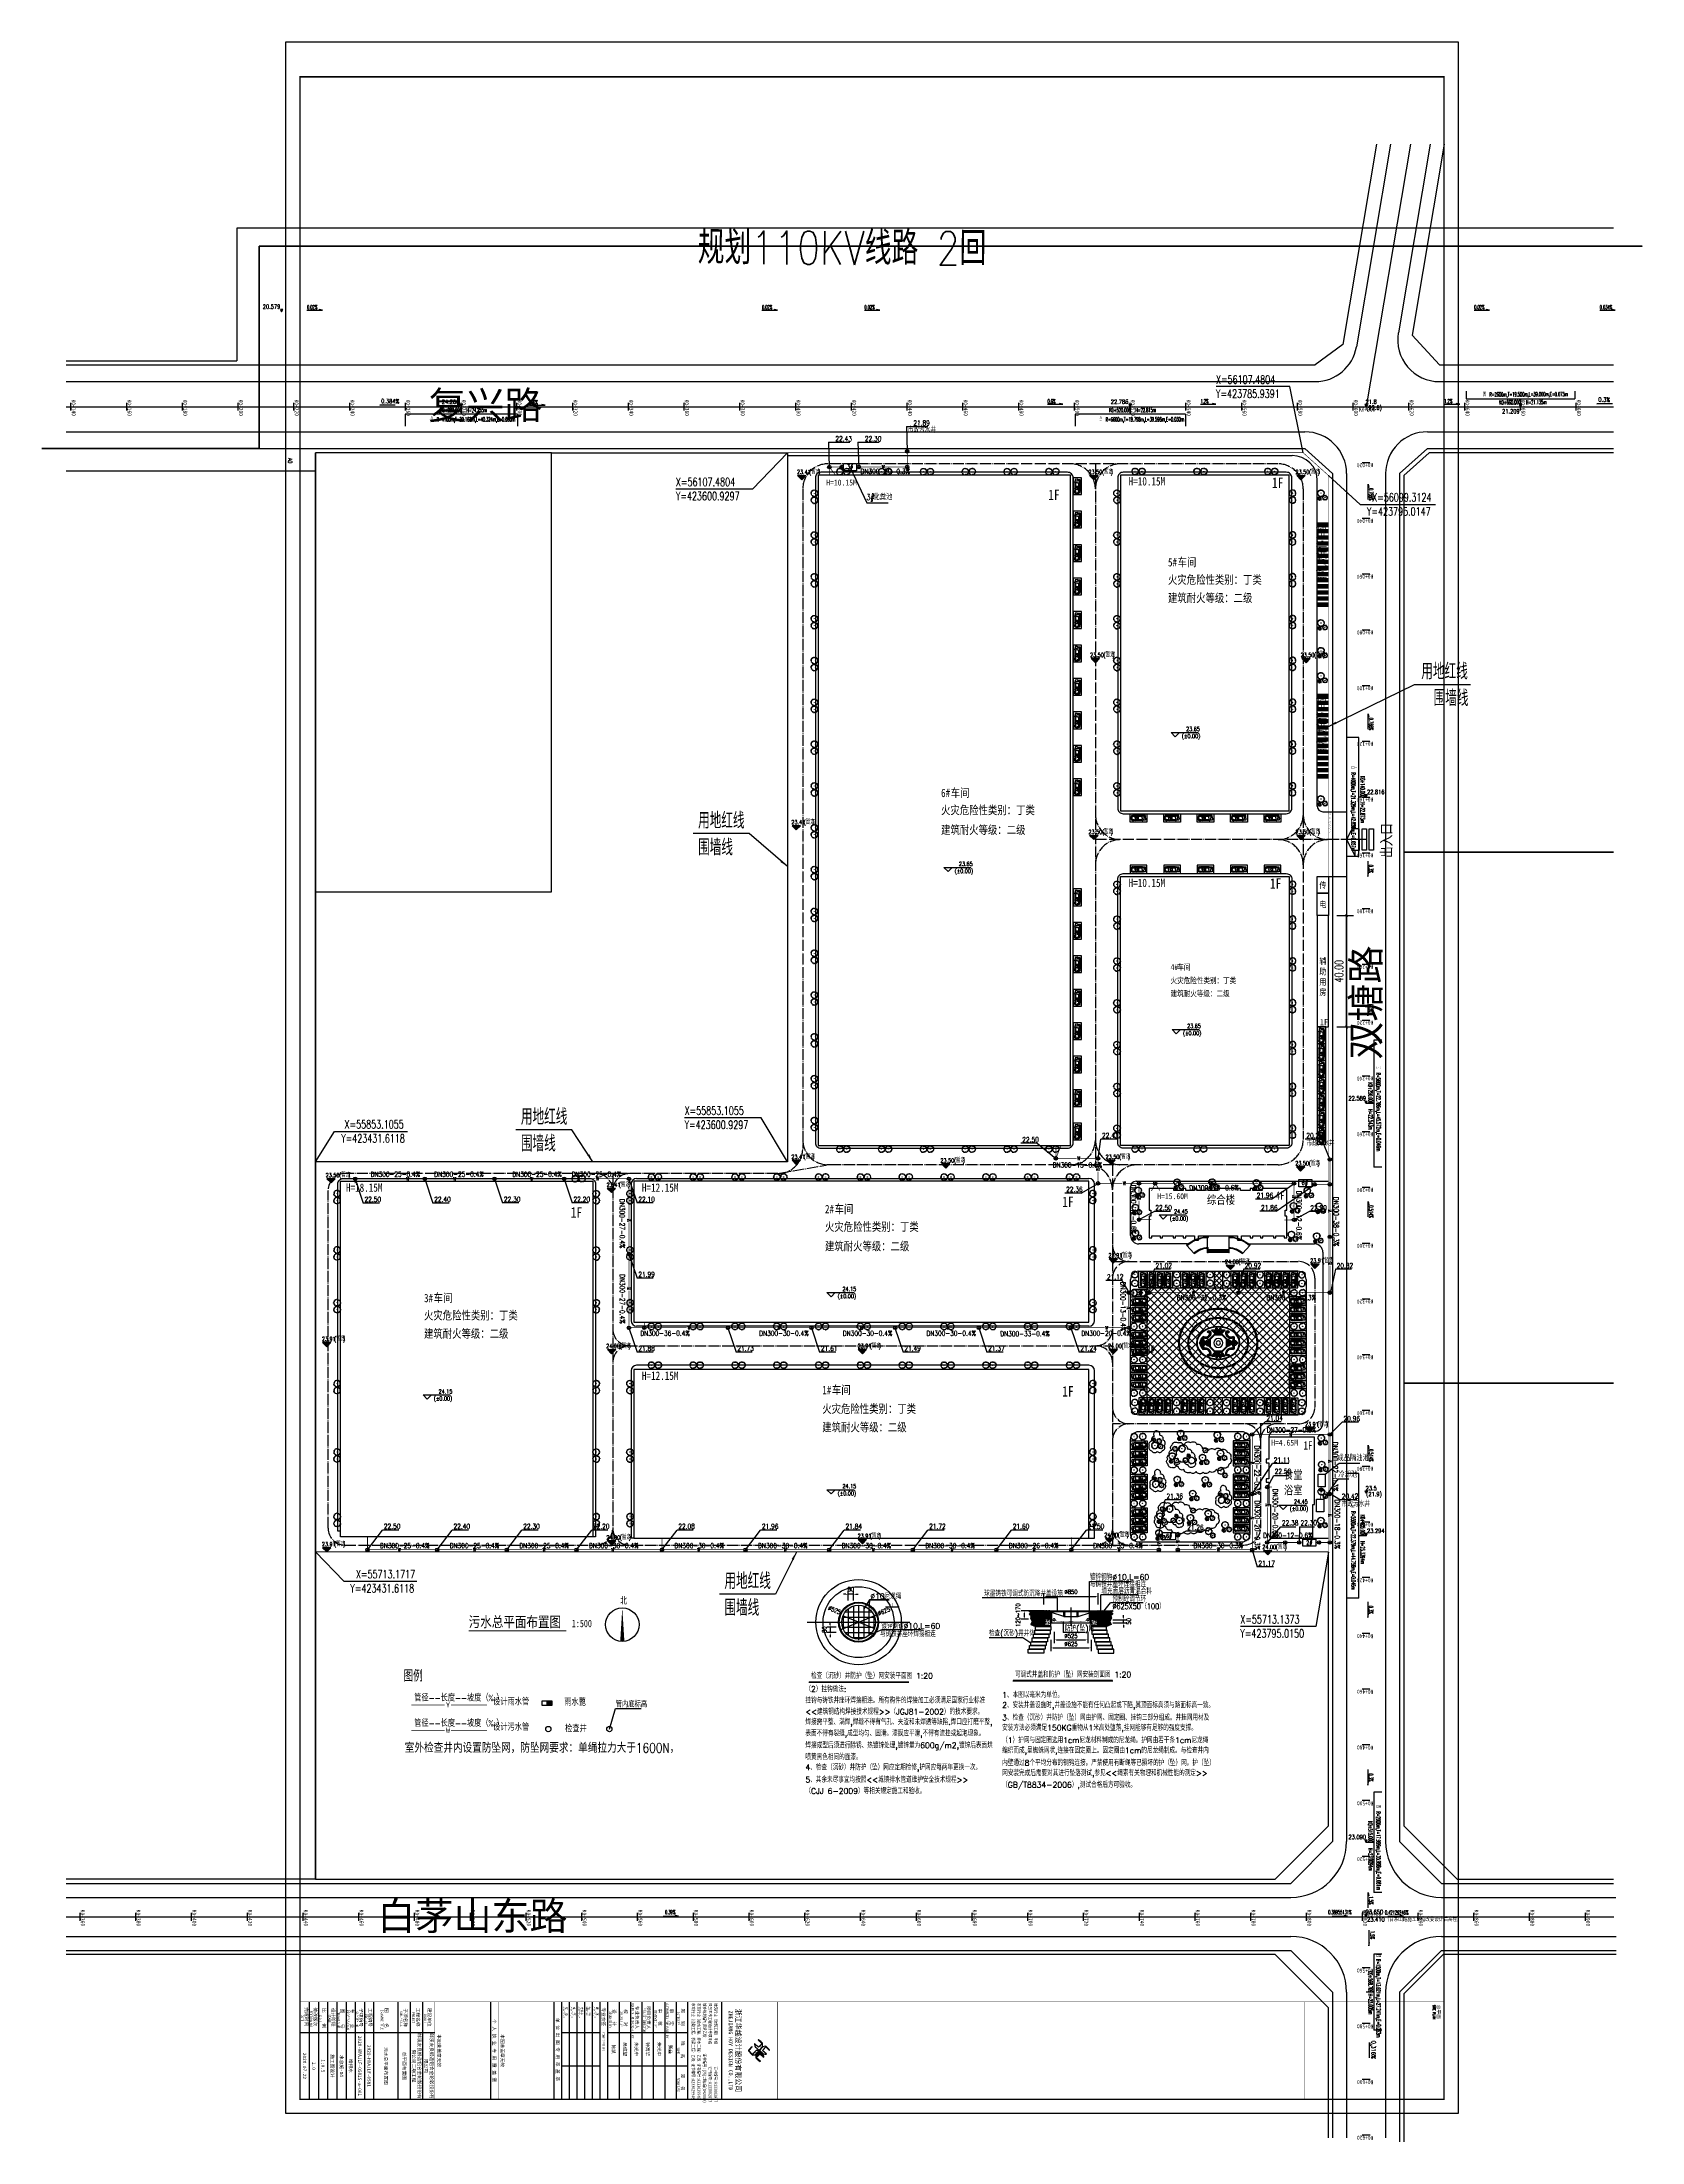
# Model space of a CAD drawing. Header units: millimetres. Extents: x 418304 to 847498, y 48187 to 111456.
# Drawn here: x 423333 to 423907, y 53336 to 54089 of the extents above; entities that cross this region are included whole.
import ezdxf
from ezdxf.enums import TextEntityAlignment as Align

# ---------------------------------------------------------------- set-up
doc = ezdxf.new("R2010")
doc.units = ezdxf.units.MM
doc.header["$LTSCALE"] = 1000
for name, pattern in [('CENTER', [2, 1.25, -0.25, 0.25, -0.25]), ('DASH', [0.35, 0.25, -0.1]), ('DOTE', [2.42, 2, -0.2, 0.02, -0.2]), ('X3', [5, 4, -1])]:
    doc.linetypes.add(name, pattern=pattern)
for name, color, linetype in [('0000-填充', 187, 'Continuous'), ('0000-绘图辅助线', 8, 'CENTER'), ('0000-部件-井体部分', 7, 'Continuous'), ('0000-部件-井盖设施', 2, 'Continuous'), ('0000-部件名称', 7, 'Continuous'), ('0000-部件字体标注', 3, 'Continuous'), ('0000-部件线性标注', 2, 'Continuous'), ('0000-防护网部分', 44, 'Continuous'), ('0000-阴影', 8, 'Continuous'), ('A绿-1', 82, 'Continuous'), ('DIM_COOR', 3, 'Continuous'), ('DIM_ELEV', 3, 'Continuous'), ('DIM_LEAD', 3, 'Continuous'), ('DIM_SYMB', 3, 'Continuous'), ('DN_DIM', 3, 'Continuous'), ('GROUND', 2, 'Continuous'), ('PIPE-污水', 6, 'Continuous'), ('PIPE-雨水', 4, 'Continuous'), ('PUB_DIM', 3, 'Continuous'), ('PUB_TEXT', 7, 'Continuous'), ('PUB_TITLE', 4, 'Continuous'), ('TEXT_污水', 7, 'Continuous'), ('TK', 4, 'Continuous'), ('TREE', 74, 'Continuous'), ('TWT_TEXT', 7, 'Continuous'), ('VPIPE-污水', 2, 'Continuous'), ('WELL_污水', 6, 'Continuous'), ('WS_', 2, 'Continuous'), ('YS_GJ', 7, 'Continuous'), ('ZDH', 252, 'Continuous'), ('围墙线', 7, 'Continuous'), ('建设布局', 7, 'Continuous'), ('景观设计-硬质', 128, 'Continuous'), ('规划110kV线路', 255, 'Continuous'), ('路名', 7, 'Continuous'), ('道路', 4, 'Continuous'), ('道路中心线', 1, 'DOTE'), ('道路线', 142, 'Continuous'), ('道路网', 7, 'Continuous'), ('高程设计数据', 7, 'Continuous')]:
    doc.layers.add(name, color=color, linetype=linetype)
doc.styles.add('-宋体', font='', dxfattribs={"width": 0.8})
doc.styles.add('_HZTXT', font='txt.shx', dxfattribs={"width": 0.8, "bigfont": 'hztxt.shx'})
doc.styles.add('_TCH_DIM', font='SIMPLEX', dxfattribs={"bigfont": 'GBCBIG'})
doc.styles.add('_TCH_DIM_T3', font='SIMPLEX', dxfattribs={"width": 0.705882, "bigfont": 'GBCBIG'})
doc.styles.add('_TWT_DIM', font='SIMPLEX', dxfattribs={"width": 0.8, "height": 3.5, "bigfont": 'HZTXT'})
doc.styles.add('_TWT_PIPETEXT', font='SIMPLEX', dxfattribs={"width": 0.8, "height": 3.5, "bigfont": 'HZTXT'})
doc.styles.add('HT', font='simhei.ttf', dxfattribs={"width": 0.8})
doc.styles.add('HZ', font='rs.shx', dxfattribs={"width": 0.8, "bigfont": 'hztxt.shx'})
doc.styles.add('ROMANS', font='romans', dxfattribs={"width": 0.65, "height": 231.275})
doc.styles.get("Standard").update_dxf_attribs({"font": 'txt', "bigfont": 'gbcbig.shx'})
doc.styles.add('TSSD_REIN', font='tssdeng.shx', dxfattribs={"width": 0.7, "bigfont": 'tssdchn.shx'})
doc.styles.add('图框字体', font='', dxfattribs={"width": 0.8})
doc.styles.add('图框英文', font='romans.shx', dxfattribs={"width": 0.65, "bigfont": 'hztxt.shx'})
doc.styles.add('图签宋体', font='', dxfattribs={"height": 300})
doc.styles.add('图签黑体', font='simhei.ttf', dxfattribs={"height": 550})
doc.styles.add('宋', font='')
doc.styles.add('等线体', font='simhei.ttf')
doc.styles.add('黑体', font='simhei.ttf', dxfattribs={"width": 0.8, "height": 3.5})
doc.styles.get('-宋体').set_extended_font_data('SimSun')
doc.styles.get('图框字体').set_extended_font_data('NSimSun')
doc.styles.get('图签宋体').set_extended_font_data('NSimSun')
doc.styles.get('宋').set_extended_font_data('SimSun')
doc.linetypes.add('FENCELINE2', pattern='A,0.25,-0.1,[132,ltypeshp.shx,S=0.1,R=0,X=-0.1,Y=0],-0.1,1', length=1.45)
doc.dimstyles.new('_TCH_ARCH_M_M&&1', dxfattribs={"dimtxt": 2.975, "dimasz": 1, "dimexe": 2.5, "dimexo": 3, "dimgap": 1.2625, "dimtad": 1, "dimzin": 0, "dimdsep": 46, "dimtxsty": '_TCH_DIM_T3', "dimblk": 'ARCHTICK', "dimcen": 0.09, "dimclrt": 7, "dimazin": 2, "dimtfac": 1, "dimtdec": 0, "dimtix": 1, "dimtmove": 2, "dimatfit": 3, "dimfxl": 0, "dimtolj": 1, "dimtzin": 0, "dimarcsym": 0})
pattern_1 = [(45, (0, -2165.3313), (-0.898025612, 0.898025612), []), (135, (0, -2165.3313), (-0.898025612, -0.898025612), [])]

# ---------------------------------------------------------------- blocks, each defined once
blk = doc.blocks.new('wetrewtewtre')
at = {"layer": '建设布局', "color": 8, "linetype": 'Continuous', "flags": 128}
for points in [[(423897.23, 56107.48), (423831.09, 56107.48), (423822.01, 56099.31), (423822.01, 55964.25), (423897.23, 55964.25)], [(423897.23, 56107.48), (423831.09, 56107.48), (423822.01, 56099.31), (423822.01, 55964.25), (423897.23, 55964.25)], [(423897.23, 55964.25), (423822.01, 55964.25), (423822.01, 55773.77), (423897.23, 55773.77)], [(423897.23, 55964.25), (423822.01, 55964.25), (423822.01, 55773.77), (423897.23, 55773.77)], [(423897.23, 55773.77), (423822.01, 55773.77), (423822.02, 55614.89), (423841.14, 55595.77), (423897.23, 55595.77)], [(423897.23, 55773.77), (423822.01, 55773.77), (423822.02, 55614.89), (423841.14, 55595.77), (423897.23, 55595.77)], [(423795.01, 55503.06), (423795.02, 55549.65), (423775.89, 55568.77), (423342.15, 55568.77)], [(423795.01, 55503.06), (423795.02, 55549.65), (423775.89, 55568.77), (423342.15, 55568.77)], [(423898.28, 55568.77), (423836.14, 55568.77), (423822.02, 55554.65), (423822.02, 55501.53)], [(423898.28, 55568.77), (423836.14, 55568.77), (423822.02, 55554.65), (423822.02, 55501.53)]]:
    blk.add_lwpolyline(points, dxfattribs=at)
at = {"layer": '道路网', "color": 8, "linetype": 'Continuous'}
for p, q in [((423812.22, 56218.16), (423800.11, 56146.32)), ((423812.22, 56218.16), (423800.11, 56146.32)), ((423817.29, 56218.16), (423805.04, 56145.49)), ((423817.29, 56218.16), (423805.04, 56145.49)), ((423831.49, 56218.16), (423820.08, 56150.47)), ((423831.49, 56218.16), (423820.08, 56150.47)), ((423836.56, 56218.16), (423825.01, 56149.64)), ((423836.56, 56218.16), (423825.01, 56149.64)), ((423825.01, 56149.64), (423834.87, 56138.98)), ((423825.01, 56149.64), (423834.87, 56138.98)), ((423800.11, 56146.32), (423790.25, 56138.98)), ((423800.11, 56146.32), (423790.25, 56138.98)), ((423342.15, 56138.98), (423790.25, 56138.98)), ((423342.15, 56138.98), (423790.25, 56138.98)), ((423834.87, 56138.98), (423897.23, 56138.98)), ((423834.87, 56138.98), (423897.23, 56138.98)), ((423342.15, 56132.98), (423790.25, 56132.98)), ((423342.15, 56132.98), (423790.25, 56132.98)), ((423834.87, 56132.98), (423897.23, 56132.98)), ((423834.87, 56132.98), (423897.23, 56132.98)), ((423342.15, 56114.98), (423786.51, 56114.98)), ((423342.15, 56114.98), (423786.51, 56114.98)), ((423830.51, 56114.98), (423897.23, 56114.98)), ((423830.51, 56114.98), (423897.23, 56114.98)), ((423342.15, 56108.98), (423786.51, 56108.98)), ((423342.15, 56108.98), (423786.51, 56108.98)), ((423786.51, 56108.98), (423796.51, 56099.98)), ((423786.51, 56108.98), (423796.51, 56099.98)), ((423820.51, 56099.98), (423830.51, 56108.98)), ((423820.51, 56099.98), (423830.51, 56108.98)), ((423830.51, 56108.98), (423897.23, 56108.98)), ((423830.51, 56108.98), (423897.23, 56108.98)), ((423781.52, 55594.27), (423796.52, 55609.27)), ((423781.52, 55594.27), (423796.52, 55609.27)), ((423820.52, 55609.27), (423835.52, 55594.27)), ((423820.52, 55609.27), (423835.52, 55594.27)), ((423342.15, 55594.27), (423781.52, 55594.27)), ((423342.15, 55594.27), (423781.52, 55594.27)), ((423835.52, 55594.27), (423897.23, 55594.27)), ((423835.52, 55594.27), (423897.23, 55594.27)), ((423342.15, 55589.27), (423781.52, 55589.27)), ((423342.15, 55589.27), (423781.52, 55589.27)), ((423835.52, 55589.27), (423898.06, 55589.27)), ((423835.52, 55589.27), (423898.06, 55589.27)), ((423342.15, 55575.27), (423781.52, 55575.27)), ((423342.15, 55575.27), (423781.52, 55575.27)), ((423342.15, 55570.27), (423781.52, 55570.27)), ((423342.15, 55570.27), (423781.52, 55570.27)), ((423796.52, 55555.27), (423781.52, 55570.27)), ((423796.52, 55555.27), (423781.52, 55570.27)), ((423835.52, 55570.27), (423820.52, 55555.27)), ((423835.52, 55570.27), (423820.52, 55555.27)), ((423835.52, 55575.27), (423898.22, 55575.27)), ((423835.52, 55575.27), (423898.22, 55575.27)), ((423835.52, 55570.27), (423898.27, 55570.27)), ((423835.52, 55570.27), (423898.27, 55570.27)), ((423796.52, 55555.27), (423796.52, 55503.06)), ((423796.52, 55555.27), (423796.52, 55503.06)), ((423801.52, 55555.27), (423801.52, 55503.06)), ((423801.52, 55555.27), (423801.52, 55503.06)), ((423815.52, 55555.27), (423815.52, 55503.06)), ((423815.52, 55555.27), (423815.52, 55503.06)), ((423820.52, 55555.27), (423820.52, 55501.53)), ((423820.52, 55555.27), (423820.52, 55501.53))]:
    blk.add_line(p, q, dxfattribs=at)
at = {"layer": '道路网', "color": 8, "linetype": 'X3'}
for p, q in [((423824.39, 56218.16), (423808.51, 56123.98)), ((423824.39, 56218.16), (423808.51, 56123.98)), ((423342.15, 56123.98), (423897.23, 56123.98)), ((423342.15, 56123.98), (423897.23, 56123.98)), ((423342.15, 55582.27), (423897.34, 55582.27)), ((423342.15, 55582.27), (423897.34, 55582.27))]:
    blk.add_line(p, q, dxfattribs=at)
at = {"layer": '道路网', "color": 8, "linetype": 'Continuous', "lineweight": 30}
for p, q in [((423343.9, 56122.58), (423343.9, 56125.38)), ((423343.9, 56122.58), (423343.9, 56125.38)), ((423363.9, 56122.58), (423363.9, 56125.38)), ((423363.9, 56122.58), (423363.9, 56125.38)), ((423383.9, 56122.58), (423383.9, 56125.38)), ((423383.9, 56122.58), (423383.9, 56125.38)), ((423403.9, 56122.58), (423403.9, 56125.38)), ((423403.9, 56122.58), (423403.9, 56125.38)), ((423423.9, 56122.58), (423423.9, 56125.38)), ((423423.9, 56122.58), (423423.9, 56125.38)), ((423443.9, 56122.58), (423443.9, 56125.38)), ((423443.9, 56122.58), (423443.9, 56125.38)), ((423463.9, 56122.58), (423463.9, 56125.38)), ((423463.9, 56122.58), (423463.9, 56125.38)), ((423483.9, 56122.58), (423483.9, 56125.38)), ((423483.9, 56122.58), (423483.9, 56125.38)), ((423503.9, 56122.58), (423503.9, 56125.38)), ((423503.9, 56122.58), (423503.9, 56125.38)), ((423523.9, 56122.58), (423523.9, 56125.38)), ((423523.9, 56122.58), (423523.9, 56125.38)), ((423543.9, 56122.58), (423543.9, 56125.38)), ((423543.9, 56122.58), (423543.9, 56125.38)), ((423563.9, 56122.58), (423563.9, 56125.38)), ((423563.9, 56122.58), (423563.9, 56125.38)), ((423583.9, 56122.58), (423583.9, 56125.38)), ((423583.9, 56122.58), (423583.9, 56125.38)), ((423603.9, 56122.58), (423603.9, 56125.38)), ((423603.9, 56122.58), (423603.9, 56125.38)), ((423623.9, 56122.58), (423623.9, 56125.38)), ((423623.9, 56122.58), (423623.9, 56125.38)), ((423643.9, 56122.58), (423643.9, 56125.38)), ((423643.9, 56122.58), (423643.9, 56125.38)), ((423663.9, 56122.58), (423663.9, 56125.38)), ((423663.9, 56122.58), (423663.9, 56125.38)), ((423683.9, 56122.58), (423683.9, 56125.38)), ((423683.9, 56122.58), (423683.9, 56125.38)), ((423703.9, 56122.58), (423703.9, 56125.38)), ((423703.9, 56122.58), (423703.9, 56125.38)), ((423723.9, 56122.58), (423723.9, 56125.38)), ((423723.9, 56122.58), (423723.9, 56125.38)), ((423743.9, 56122.58), (423743.9, 56125.38)), ((423743.9, 56122.58), (423743.9, 56125.38)), ((423763.9, 56122.58), (423763.9, 56125.38)), ((423763.9, 56122.58), (423763.9, 56125.38)), ((423783.9, 56122.58), (423783.9, 56125.38)), ((423783.9, 56122.58), (423783.9, 56125.38)), ((423803.9, 56122.58), (423803.9, 56125.38)), ((423803.9, 56122.58), (423803.9, 56125.38)), ((423807.11, 56123.98), (423809.91, 56123.98)), ((423807.11, 56123.98), (423809.91, 56123.98)), ((423823.9, 56122.58), (423823.9, 56125.38)), ((423823.9, 56122.58), (423823.9, 56125.38)), ((423843.9, 56122.58), (423843.9, 56125.38)), ((423843.9, 56122.58), (423843.9, 56125.38)), ((423863.9, 56122.58), (423863.9, 56125.38)), ((423863.9, 56122.58), (423863.9, 56125.38)), ((423883.9, 56122.58), (423883.9, 56125.38)), ((423883.9, 56122.58), (423883.9, 56125.38)), ((423807.11, 56103.98), (423809.91, 56103.98)), ((423807.11, 56103.98), (423809.91, 56103.98)), ((423807.11, 56083.98), (423809.91, 56083.98)), ((423807.11, 56083.98), (423809.91, 56083.98)), ((423807.11, 56063.98), (423809.91, 56063.98)), ((423807.11, 56063.98), (423809.91, 56063.98)), ((423807.11, 56043.98), (423809.91, 56043.98)), ((423807.11, 56043.98), (423809.91, 56043.98)), ((423807.11, 56023.98), (423809.91, 56023.98)), ((423807.11, 56023.98), (423809.91, 56023.98)), ((423807.11, 56003.98), (423809.91, 56003.98)), ((423807.11, 56003.98), (423809.91, 56003.98)), ((423807.11, 55983.98), (423809.91, 55983.98)), ((423807.11, 55983.98), (423809.91, 55983.98)), ((423807.11, 55963.98), (423809.91, 55963.98)), ((423807.11, 55963.98), (423809.91, 55963.98)), ((423807.11, 55943.98), (423809.91, 55943.98)), ((423807.11, 55943.98), (423809.91, 55943.98)), ((423807.11, 55923.98), (423809.91, 55923.98)), ((423807.11, 55923.98), (423809.91, 55923.98)), ((423807.11, 55903.98), (423809.91, 55903.98)), ((423807.11, 55903.98), (423809.91, 55903.98)), ((423807.11, 55883.98), (423809.91, 55883.98)), ((423807.11, 55883.98), (423809.91, 55883.98)), ((423807.11, 55863.98), (423809.91, 55863.98)), ((423807.11, 55863.98), (423809.91, 55863.98)), ((423807.11, 55843.98), (423809.91, 55843.98)), ((423807.11, 55843.98), (423809.91, 55843.98)), ((423807.11, 55823.98), (423809.91, 55823.98)), ((423807.11, 55823.98), (423809.91, 55823.98)), ((423807.11, 55803.98), (423809.91, 55803.98)), ((423807.11, 55803.98), (423809.91, 55803.98)), ((423807.11, 55783.98), (423809.91, 55783.98)), ((423807.11, 55783.98), (423809.91, 55783.98)), ((423807.11, 55763.98), (423809.91, 55763.98)), ((423807.11, 55763.98), (423809.91, 55763.98)), ((423807.11, 55743.98), (423809.91, 55743.98)), ((423807.11, 55743.98), (423809.91, 55743.98)), ((423807.11, 55723.98), (423809.91, 55723.98)), ((423807.11, 55723.98), (423809.91, 55723.98)), ((423809.91, 55703.98), (423807.11, 55703.98)), ((423809.91, 55703.98), (423807.11, 55703.98)), ((423809.91, 55683.98), (423807.11, 55683.98)), ((423809.91, 55683.98), (423807.11, 55683.98)), ((423809.91, 55663.98), (423807.11, 55663.98)), ((423809.91, 55663.98), (423807.11, 55663.98)), ((423809.91, 55643.98), (423807.11, 55643.98)), ((423809.91, 55643.98), (423807.11, 55643.98)), ((423809.91, 55623.98), (423807.11, 55623.98)), ((423809.91, 55623.98), (423807.11, 55623.98)), ((423809.91, 55603.98), (423807.11, 55603.98)), ((423809.91, 55603.98), (423807.11, 55603.98)), ((423347.06, 55583.67), (423347.06, 55580.87)), ((423347.06, 55583.67), (423347.06, 55580.87)), ((423367.06, 55583.67), (423367.06, 55580.87)), ((423367.06, 55583.67), (423367.06, 55580.87)), ((423387.06, 55583.67), (423387.06, 55580.87)), ((423387.06, 55583.67), (423387.06, 55580.87)), ((423407.06, 55583.67), (423407.06, 55580.87)), ((423407.06, 55583.67), (423407.06, 55580.87)), ((423427.06, 55583.67), (423427.06, 55580.87)), ((423427.06, 55583.67), (423427.06, 55580.87)), ((423447.06, 55583.67), (423447.06, 55580.87)), ((423447.06, 55583.67), (423447.06, 55580.87)), ((423467.06, 55583.67), (423467.06, 55580.87)), ((423467.06, 55583.67), (423467.06, 55580.87)), ((423487.06, 55583.67), (423487.06, 55580.87)), ((423487.06, 55583.67), (423487.06, 55580.87)), ((423507.06, 55583.67), (423507.06, 55580.87)), ((423507.06, 55583.67), (423507.06, 55580.87)), ((423527.06, 55583.67), (423527.06, 55580.87)), ((423527.06, 55583.67), (423527.06, 55580.87)), ((423547.06, 55583.67), (423547.06, 55580.87)), ((423547.06, 55583.67), (423547.06, 55580.87)), ((423567.06, 55583.67), (423567.06, 55580.87)), ((423567.06, 55583.67), (423567.06, 55580.87)), ((423587.06, 55583.67), (423587.06, 55580.87)), ((423587.06, 55583.67), (423587.06, 55580.87)), ((423607.06, 55583.67), (423607.06, 55580.87)), ((423607.06, 55583.67), (423607.06, 55580.87)), ((423627.06, 55583.67), (423627.06, 55580.87)), ((423627.06, 55583.67), (423627.06, 55580.87)), ((423647.06, 55583.67), (423647.06, 55580.87)), ((423647.06, 55583.67), (423647.06, 55580.87)), ((423667.06, 55583.67), (423667.06, 55580.87)), ((423667.06, 55583.67), (423667.06, 55580.87)), ((423687.06, 55583.67), (423687.06, 55580.87)), ((423687.06, 55583.67), (423687.06, 55580.87)), ((423707.06, 55583.67), (423707.06, 55580.87)), ((423707.06, 55583.67), (423707.06, 55580.87)), ((423727.06, 55583.67), (423727.06, 55580.87)), ((423727.06, 55583.67), (423727.06, 55580.87)), ((423747.06, 55583.67), (423747.06, 55580.87)), ((423747.06, 55583.67), (423747.06, 55580.87)), ((423767.06, 55583.67), (423767.06, 55580.87)), ((423767.06, 55583.67), (423767.06, 55580.87)), ((423787.06, 55583.67), (423787.06, 55580.87)), ((423787.06, 55583.67), (423787.06, 55580.87)), ((423807.06, 55583.67), (423807.06, 55580.87)), ((423807.06, 55583.67), (423807.06, 55580.87)), ((423809.92, 55583.98), (423807.12, 55583.98)), ((423809.92, 55583.98), (423807.12, 55583.98)), ((423827.06, 55583.67), (423827.06, 55580.87)), ((423827.06, 55583.67), (423827.06, 55580.87)), ((423847.06, 55583.67), (423847.06, 55580.87)), ((423847.06, 55583.67), (423847.06, 55580.87)), ((423867.06, 55583.67), (423867.06, 55580.87)), ((423867.06, 55583.67), (423867.06, 55580.87)), ((423887.06, 55583.67), (423887.06, 55580.87)), ((423887.06, 55583.67), (423887.06, 55580.87)), ((423809.92, 55563.98), (423807.12, 55563.98)), ((423809.92, 55563.98), (423807.12, 55563.98)), ((423809.92, 55543.98), (423807.12, 55543.98)), ((423809.92, 55543.98), (423807.12, 55543.98)), ((423809.92, 55523.98), (423807.12, 55523.98)), ((423809.92, 55523.98), (423807.12, 55523.98)), ((423809.92, 55503.98), (423807.12, 55503.98)), ((423809.92, 55503.98), (423807.12, 55503.98))]:
    blk.add_line(p, q, dxfattribs=at)
at = {"layer": '道路网', "color": 8, "linetype": 'Continuous', "flags": 128}
for points in [[(423796.51, 56099.98), (423796.51, 55746.27), (423796.52, 55609.27)], [(423796.51, 56099.98), (423796.51, 55746.27), (423796.52, 55609.27)], [(423801.51, 56099.98), (423801.51, 55741.27), (423801.52, 55609.27)], [(423801.51, 56099.98), (423801.51, 55741.27), (423801.52, 55609.27)], [(423815.51, 56099.98), (423815.51, 55741.27), (423815.52, 55609.27)], [(423815.51, 56099.98), (423815.51, 55741.27), (423815.52, 55609.27)], [(423820.51, 56099.98), (423820.51, 55746.27), (423820.52, 55609.27)], [(423820.51, 56099.98), (423820.51, 55746.27), (423820.52, 55609.27)]]:
    blk.add_lwpolyline(points, dxfattribs=at)
at = {"layer": '道路网', "color": 8, "linetype": 'Continuous'}
for centre, radius, start, end in [((423834.87, 56147.98), 15, 170.42992, 270), ((423834.87, 56147.98), 15, 170.42992, 270), ((423790.25, 56147.98), 15, 270, 350.42992), ((423790.25, 56147.98), 15, 270, 350.42992), ((423786.51, 56099.98), 15, 0.00005, 90), ((423786.51, 56099.98), 15, 0.00005, 90), ((423830.51, 56099.98), 15, 90, 180.00005), ((423830.51, 56099.98), 15, 90, 180.00005), ((423781.52, 55609.27), 20, 270, 0.00005), ((423781.52, 55609.27), 20, 270, 0.00005), ((423835.52, 55609.27), 20, 180.00005, 270), ((423835.52, 55609.27), 20, 180.00005, 270), ((423781.52, 55555.27), 20, 0.00005, 90), ((423781.52, 55555.27), 20, 0.00005, 90), ((423835.52, 55555.27), 20, 90, 180.00005), ((423835.52, 55555.27), 20, 90, 180.00005)]:
    blk.add_arc(centre, radius, start, end, dxfattribs=at)
at = {"layer": '道路网', "color": 8, "linetype": 'Continuous', "style": '等线体', "width": 0.8}
for s, rotation, p in [('K0+140', 271.05516, (423344.07, 56126.53)), ('K0+140', 271.05516, (423344.07, 56126.53)), ('K0+160', 271.05516, (423364.07, 56126.53)), ('K0+160', 271.05516, (423364.07, 56126.53)), ('K0+180', 271.05516, (423384.07, 56126.53)), ('K0+180', 271.05516, (423384.07, 56126.53)), ('K0+200', 271.05516, (423404.07, 56126.53)), ('K0+200', 271.05516, (423404.07, 56126.53)), ('K0+220', 271.05516, (423424.07, 56126.53)), ('K0+220', 271.05516, (423424.07, 56126.53)), ('K0+240', 271.05516, (423444.07, 56126.53)), ('K0+240', 271.05516, (423444.07, 56126.53)), ('K0+260', 271.05516, (423464.07, 56126.53)), ('K0+260', 271.05516, (423464.07, 56126.53)), ('K0+280', 271.05516, (423484.07, 56126.53)), ('K0+280', 271.05516, (423484.07, 56126.53)), ('K0+300', 271.05516, (423504.07, 56126.53)), ('K0+300', 271.05516, (423504.07, 56126.53)), ('K0+320', 271.05516, (423524.07, 56126.53)), ('K0+320', 271.05516, (423524.07, 56126.53)), ('K0+340', 271.05516, (423544.07, 56126.53)), ('K0+340', 271.05516, (423544.07, 56126.53)), ('K0+360', 271.05516, (423564.07, 56126.53)), ('K0+360', 271.05516, (423564.07, 56126.53)), ('K0+380', 271.05516, (423584.07, 56126.53)), ('K0+380', 271.05516, (423584.07, 56126.53)), ('K0+400', 271.05516, (423604.07, 56126.53)), ('K0+400', 271.05516, (423604.07, 56126.53)), ('K0+420', 271.05516, (423624.07, 56126.53)), ('K0+420', 271.05516, (423624.07, 56126.53)), ('K0+440', 271.05516, (423644.07, 56126.53)), ('K0+440', 271.05516, (423644.07, 56126.53)), ('K0+460', 271.05516, (423664.07, 56126.53)), ('K0+460', 271.05516, (423664.07, 56126.53)), ('K0+480', 271.05516, (423684.07, 56126.53)), ('K0+480', 271.05516, (423684.07, 56126.53)), ('K0+500', 271.05516, (423704.07, 56126.53)), ('K0+500', 271.05516, (423704.07, 56126.53)), ('K0+520', 271.05516, (423724.07, 56126.53)), ('K0+520', 271.05516, (423724.07, 56126.53)), ('K0+540', 271.05516, (423744.07, 56126.53)), ('K0+540', 271.05516, (423744.07, 56126.53)), ('K0+560', 271.05516, (423764.07, 56126.53)), ('K0+560', 271.05516, (423764.07, 56126.53)), ('K0+580', 271.05516, (423784.07, 56126.53)), ('K0+580', 271.05516, (423784.07, 56126.53)), ('K0+600', 271.05516, (423804.07, 56126.53)), ('K0+600', 271.05516, (423804.07, 56126.53)), ('K0+000', 359.63307, (423805.98, 56122.25)), ('K0+000', 359.63307, (423805.98, 56122.25)), ('K0+620', 271.05516, (423824.07, 56126.53)), ('K0+620', 271.05516, (423824.07, 56126.53)), ('K0+640', 271.05516, (423844.07, 56126.53)), ('K0+640', 271.05516, (423844.07, 56126.53)), ('K0+660', 271.05516, (423864.07, 56126.53)), ('K0+660', 271.05516, (423864.07, 56126.53)), ('K0+680', 271.05516, (423884.07, 56126.53)), ('K0+680', 271.05516, (423884.07, 56126.53)), ('K0+020', 181.05516, (423811.07, 56103.81)), ('K0+020', 181.05516, (423811.07, 56103.81)), ('K0+040', 181.05516, (423811.07, 56083.81)), ('K0+040', 181.05516, (423811.07, 56083.81)), ('K0+060', 181.05516, (423811.07, 56063.81)), ('K0+060', 181.05516, (423811.07, 56063.81)), ('K0+080', 181.05516, (423811.07, 56043.81)), ('K0+080', 181.05516, (423811.07, 56043.81)), ('K0+100', 181.05516, (423811.07, 56023.81)), ('K0+100', 181.05516, (423811.07, 56023.81)), ('K0+120', 181.05516, (423811.07, 56003.81)), ('K0+120', 181.05516, (423811.07, 56003.81)), ('K0+140', 181.05516, (423811.07, 55983.81)), ('K0+140', 181.05516, (423811.07, 55983.81)), ('K0+160', 181.05516, (423811.07, 55963.81)), ('K0+160', 181.05516, (423811.07, 55963.81)), ('K0+180', 181.05516, (423811.07, 55943.81)), ('K0+180', 181.05516, (423811.07, 55943.81)), ('K0+200', 181.05516, (423811.07, 55923.81)), ('K0+200', 181.05516, (423811.07, 55923.81)), ('K0+220', 181.05516, (423811.07, 55903.81)), ('K0+220', 181.05516, (423811.07, 55903.81)), ('K0+240', 181.05516, (423811.07, 55883.81)), ('K0+240', 181.05516, (423811.07, 55883.81)), ('K0+260', 181.05516, (423811.07, 55863.81)), ('K0+260', 181.05516, (423811.07, 55863.81)), ('K0+280', 181.05516, (423811.07, 55843.81)), ('K0+280', 181.05516, (423811.07, 55843.81)), ('K0+300', 181.05516, (423811.07, 55823.81)), ('K0+300', 181.05516, (423811.07, 55823.81)), ('K0+320', 181.05516, (423811.07, 55803.81)), ('K0+320', 181.05516, (423811.07, 55803.81)), ('K0+340', 181.05516, (423811.07, 55783.81)), ('K0+340', 181.05516, (423811.07, 55783.81)), ('K0+360', 181.05516, (423811.07, 55763.81)), ('K0+360', 181.05516, (423811.07, 55763.81)), ('K0+380', 181.05516, (423811.07, 55743.81)), ('K0+380', 181.05516, (423811.07, 55743.81)), ('K0+400', 179.38404, (423811.13, 55723.72)), ('K0+400', 179.38404, (423811.13, 55723.72)), ('K0+420', 179.38404, (423811.13, 55703.72)), ('K0+420', 179.38404, (423811.13, 55703.72)), ('K0+440', 179.38404, (423811.13, 55683.72)), ('K0+440', 179.38404, (423811.13, 55683.72)), ('K0+460', 179.38404, (423811.13, 55663.72)), ('K0+460', 179.38404, (423811.13, 55663.72)), ('K0+480', 179.38404, (423811.13, 55643.72)), ('K0+480', 179.38404, (423811.13, 55643.72)), ('K0+500', 179.38404, (423811.13, 55623.72)), ('K0+500', 179.38404, (423811.13, 55623.72)), ('K0+520', 179.38404, (423811.13, 55603.72)), ('K0+520', 179.38404, (423811.13, 55603.72)), ('K0+360', 271.05516, (423347.31, 55584.81)), ('K0+360', 271.05516, (423347.31, 55584.81)), ('K0+380', 271.05516, (423367.31, 55584.81)), ('K0+380', 271.05516, (423367.31, 55584.81)), ('K0+400', 271.05516, (423387.31, 55584.81)), ('K0+400', 271.05516, (423387.31, 55584.81)), ('K0+420', 271.05516, (423407.31, 55584.81)), ('K0+420', 271.05516, (423407.31, 55584.81)), ('K0+440', 271.05516, (423427.31, 55584.81)), ('K0+440', 271.05516, (423427.31, 55584.81)), ('K0+460', 271.05516, (423447.31, 55584.81)), ('K0+460', 271.05516, (423447.31, 55584.81)), ('K0+480', 271.05516, (423467.31, 55584.81)), ('K0+480', 271.05516, (423467.31, 55584.81)), ('K0+500', 271.05516, (423487.31, 55584.81)), ('K0+500', 271.05516, (423487.31, 55584.81)), ('K0+520', 271.05516, (423507.31, 55584.81)), ('K0+520', 271.05516, (423507.31, 55584.81)), ('K0+540', 271.05516, (423527.31, 55584.81)), ('K0+540', 271.05516, (423527.31, 55584.81)), ('K0+560', 271.05516, (423547.31, 55584.81)), ('K0+560', 271.05516, (423547.31, 55584.81)), ('K0+580', 271.05516, (423567.31, 55584.81)), ('K0+580', 271.05516, (423567.31, 55584.81)), ('K0+600', 271.05516, (423587.31, 55584.81)), ('K0+600', 271.05516, (423587.31, 55584.81)), ('K0+620', 271.05516, (423607.31, 55584.81)), ('K0+620', 271.05516, (423607.31, 55584.81)), ('K0+640', 271.05516, (423627.31, 55584.81)), ('K0+640', 271.05516, (423627.31, 55584.81)), ('K0+660', 271.05516, (423647.31, 55584.81)), ('K0+660', 271.05516, (423647.31, 55584.81)), ('K0+680', 271.05516, (423667.31, 55584.81)), ('K0+680', 271.05516, (423667.31, 55584.81)), ('K0+700', 271.05516, (423687.31, 55584.81)), ('K0+700', 271.05516, (423687.31, 55584.81)), ('K0+720', 271.05516, (423707.31, 55584.81)), ('K0+720', 271.05516, (423707.31, 55584.81)), ('K0+740', 271.05516, (423727.31, 55584.81)), ('K0+740', 271.05516, (423727.31, 55584.81)), ('K0+760', 271.05516, (423747.31, 55584.81)), ('K0+760', 271.05516, (423747.31, 55584.81)), ('K0+780', 271.05516, (423767.31, 55584.81)), ('K0+780', 271.05516, (423767.31, 55584.81)), ('K0+800', 271.05516, (423787.31, 55584.81)), ('K0+800', 271.05516, (423787.31, 55584.81)), ('K0+820', 271.05516, (423807.31, 55584.81)), ('K0+820', 271.05516, (423807.31, 55584.81)), ('K0+840', 271.05516, (423827.31, 55584.81)), ('K0+840', 271.05516, (423827.31, 55584.81)), ('K0+860', 271.05516, (423847.31, 55584.81)), ('K0+860', 271.05516, (423847.31, 55584.81)), ('K0+880', 271.05516, (423867.31, 55584.81)), ('K0+880', 271.05516, (423867.31, 55584.81)), ('K0+900', 271.05516, (423887.31, 55584.81)), ('K0+900', 271.05516, (423887.31, 55584.81)), ('K0+540', 179.38404, (423813.95, 55583.93)), ('K0+540', 179.38404, (423813.95, 55583.93)), ('K0+560', 179.38404, (423811.13, 55563.72)), ('K0+560', 179.38404, (423811.13, 55563.72)), ('K0+580', 179.38404, (423811.13, 55543.72)), ('K0+580', 179.38404, (423811.13, 55543.72)), ('K0+600', 179.38404, (423811.13, 55523.72)), ('K0+600', 179.38404, (423811.13, 55523.72)), ('K0+620', 179.38404, (423811.13, 55503.72)), ('K0+620', 179.38404, (423811.13, 55503.72))]:
    blk.add_text(s, height=1.5, rotation=rotation, dxfattribs=at).set_placement(p)
blk = doc.blocks.new('dc')
for p, q in [((424933.93, 55036.82), (424930.88, 55042.78)), ((424930.88, 55042.78), (424930.88, 55040.62)), ((424924.28, 55033), (424924.27, 55040.62)), ((424924.27, 55040.62), (424925.8, 55040.62)), ((424925.8, 55040.62), (424925.8, 55033)), ((424926.82, 55033), (424926.81, 55040.62)), ((424926.81, 55040.62), (424928.34, 55040.62)), ((424928.34, 55040.62), (424928.34, 55033)), ((424930.88, 55040.62), (424929.35, 55040.62)), ((424929.35, 55040.62), (424929.36, 55033)), ((424930.89, 55030.84), (424933.93, 55036.82)), ((424925.8, 55033), (424924.28, 55033)), ((424928.34, 55033), (424926.82, 55033)), ((424929.36, 55033), (424930.89, 55033)), ((424930.89, 55033), (424930.89, 55030.84))]:
    blk.add_line(p, q)
blk = doc.blocks.new('$plan$00001328')
at = {"layer": '道路线', "color": 8}
for p, q in [((-2279, 116), (-2219, 807)), ((-2254, 116), (-2194, 806)), ((-2219, 807), (-1493, 889)), ((-1551, 693), (-2199, 695)), ((-1707, 230), (-1717, -16)), ((-1667, 459), (-1707, 230)), ((-1551, 693), (-1667, 459)), ((-1508, 707), (-1562, 671)), ((-1493, 889), (-1285, 919)), ((-979, 619), (-1374, 729)), ((-1053, 923), (-878, 906)), ((-1023, 812), (1078, 831)), ((-582, 620), (-1023, 812)), ((-1019, -34), (-1015, 284)), ((-1015, 284), (-979, 619)), ((626, 562), (-988, 538)), ((-878, 906), (1645, 899)), ((6, 627), (-582, 620)), ((-21, 822), (6, 627)), ((116, 823), (74, 627)), ((623, 633), (74, 627)), ((223, 404), (223, -456)), ((586, 444), (263, 444)), ((1224, 895), (623, 633)), ((1249, 767), (626, 562)), ((626, -456), (626, 404)), ((810, 258), (722, 594)), ((822, -38), (810, 258)), ((1370, 583), (1207, 751)), ((2643, 745), (1249, 767)), ((2844, 342), (1302, 653)), ((1448, 334), (1370, 583)), ((1469, -41), (1448, 334)), ((1645, 899), (2034, 915)), ((2034, 915), (2086, 904)), ((2427, 855), (2086, 904)), ((2367, 864), (2369, 870)), ((2369, 870), (2650, 842)), ((2604, 806), (2427, 855)), ((2787, 351), (2640, 772)), ((2720, 782), (2894, 148)), ((2762, 16), (2740, 362)), ((2816, 347), (2866, 112)), ((-2279, -163), (-2219, -855)), ((-2254, -163), (-2194, -854)), ((-2219, -855), (-1493, -937)), ((-1551, -741), (-2199, -743)), ((-1706, -277), (-1717, -32)), ((-1667, -507), (-1707, -277)), ((-1551, -741), (-1667, -507)), ((-1508, -755), (-1562, -719)), ((-1493, -937), (-1285, -966)), ((-1374, -776), (-1374, -777)), ((-979, -667), (-1371, -776)), ((-1053, -971), (-878, -954)), ((-582, -668), (-1023, -860)), ((-1023, -860), (1078, -879)), ((-1019, -14), (-1015, -332)), ((-1015, -332), (-979, -667)), ((626, -610), (-988, -585)), ((-878, -954), (1645, -947)), ((8, -674), (-582, -668)), ((-17, -869), (8, -674)), ((623, -681), (73, -675)), ((111, -870), (73, -675)), ((263, -496), (586, -496)), ((1224, -943), (623, -681)), ((1249, -815), (626, -610)), ((810, -306), (722, -641)), ((822, -10), (810, -306)), ((1370, -631), (1207, -799)), ((2643, -793), (1249, -815)), ((2844, -390), (1302, -701)), ((1448, -382), (1370, -630)), ((1469, -7), (1448, -382)), ((1645, -947), (2034, -963)), ((2034, -963), (2086, -952)), ((2427, -903), (2086, -952)), ((2367, -911), (2369, -918)), ((2369, -918), (2650, -889)), ((2604, -854), (2427, -903)), ((2787, -399), (2640, -820)), ((2720, -830), (2894, -195)), ((2762, -64), (2740, -410)), ((2816, -395), (2866, -160))]:
    blk.add_line(p, q, dxfattribs=at)
blk.add_circle((2608, -21), 62.7, dxfattribs=at)
for centre, radius, start, end in [((-665, -24), 1620, 175.059237, 184.940763), ((-640, -24), 1620, 175.059237, 184.940763), ((-1418, 573), 162, 74.469362, 123.735927), ((-1148, -44), 972, 84.374284, 98.071591), ((263, 404), 40, 90, 180), ((586, 404), 40, 0, 90), ((-191, -40), 1591, 331.455965, 29.522663), ((2589, 754), 54, 19.210618, 74.51383), ((2642, 761), 81, 15.338527, 84.189803), ((2115, -24), 648, 356.473514, 3.526486), ((2233, -24), 648, 347.905243, 12.094757), ((2269, -24), 648, 344.661473, 15.338527), ((-1418, -621), 162, 236.264046, 286.819829), ((-1148, -4), 972, 261.928409, 275.625716), ((263, -456), 40, 180, 270), ((586, -456), 40, 270, 0), ((2589, -802), 54, 285.48617, 340.789382), ((2642, -809), 81, 275.810197, 344.661473)]:
    blk.add_arc(centre, radius, start, end, dxfattribs=at)
blk = doc.blocks.new('004')
at = {"layer": 'A绿-1', "color": 8}
for p, q in [((-1068, 284), (-1052, 317)), ((-942, 226), (-1068, 284)), ((-1060, 128), (-1052, 186)), ((-966, 56), (-1060, 128)), ((-1052, 317), (-911, 278)), ((-1052, 186), (-950, 121)), ((-1052, -69), (-1052, 3)), ((-1052, 3), (-966, -3)), ((-982, 428), (-966, 461)), ((-927, 415), (-982, 428)), ((-966, 461), (-864, 454)), ((-966, -3), (-966, 56)), ((-950, 121), (-942, 226)), ((-942, 369), (-927, 415)), ((-887, 324), (-942, 369)), ((-911, 278), (-887, 324)), ((-872, 605), (-895, 533)), ((-895, 533), (-864, 481)), ((-825, 585), (-872, 605)), ((-864, 454), (-840, 461)), ((-793, 644), (-825, 585)), ((-762, 716), (-809, 677)), ((-809, 677), (-793, 644)), ((-699, 834), (-770, 749)), ((-770, 749), (-723, 742)), ((-723, 651), (-762, 716)), ((-723, 742), (-691, 683)), ((-691, 683), (-723, 651)), ((-691, 762), (-699, 834)), ((-534, 794), (-691, 762)), ((-511, 892), (-605, 840)), ((-605, 840), (-534, 794)), ((-456, 866), (-511, 892)), ((-401, 899), (-456, 866)), ((-354, 971), (-440, 997)), ((-440, 997), (-401, 899)), ((-283, 860), (-354, 971)), ((-276, 925), (-283, 860)), ((-244, 925), (-276, 925)), ((-205, 1023), (-268, 997)), ((-268, 997), (-244, 925)), ((-182, 945), (-205, 1023)), ((-134, 964), (-182, 945)), ((70, 1036), (-9, 1030)), ((-9, 1030), (-9, 991)), ((70, 977), (70, 1036)), ((93, 938), (70, 977)), ((132, 906), (93, 938)), ((179, 1023), (132, 906)), ((250, 1017), (179, 1023)), ((266, 945), (250, 1017)), ((321, 912), (266, 945)), ((360, 945), (321, 977)), ((321, 977), (321, 912)), ((360, 847), (360, 945)), ((399, 814), (360, 847)), ((438, 853), (399, 814)), ((478, 827), (438, 853)), ((525, 879), (478, 827)), ((564, 847), (525, 879)), ((532, 768), (564, 847)), ((572, 703), (532, 768)), ((564, 670), (572, 703)), ((595, 638), (564, 670)), ((658, 664), (595, 638)), ((697, 618), (658, 664)), ((744, 670), (697, 618)), ((783, 605), (744, 670)), ((791, 481), (783, 605)), ((830, 500), (791, 481)), ((807, 409), (870, 487)), ((838, 343), (807, 409)), ((870, 487), (830, 500)), ((932, 363), (838, 343)), ((932, 200), (885, 200)), ((885, 200), (909, 160)), ((925, 101), (901, 69)), ((901, 69), (972, 16)), ((909, 278), (964, 311)), ((932, 232), (909, 278)), ((909, 160), (972, 160)), ((972, 160), (925, 101)), ((964, 311), (932, 363)), ((972, 16), (972, -69)), ((-1044, -154), (-1068, -193)), ((-1068, -193), (-1029, -219)), ((-989, -108), (-1052, -69)), ((-982, -173), (-1044, -154)), ((-1029, -219), (-1005, -166)), ((-1013, -278), (-989, -258)), ((-997, -310), (-1013, -278)), ((-919, -356), (-997, -310)), ((-974, -173), (-989, -108)), ((-989, -258), (-950, -278)), ((-934, -180), (-974, -173)), ((-950, -278), (-927, -251)), ((-942, -526), (-927, -480)), ((-864, -500), (-942, -526)), ((-927, -251), (-934, -180)), ((-927, -480), (-887, -441)), ((-887, -441), (-919, -356)), ((-887, -585), (-840, -533)), ((-848, -644), (-887, -585)), ((-840, -533), (-864, -500)), ((-801, -585), (-848, -644)), ((-762, -618), (-801, -585)), ((-636, -729), (-715, -657)), ((-683, -788), (-636, -729)), ((-629, -853), (-683, -788)), ((-574, -801), (-629, -853)), ((-401, -853), (-574, -801)), ((-425, -944), (-401, -853)), ((-385, -964), (-425, -944)), ((-338, -944), (-385, -964)), ((-299, -944), (-338, -944)), ((-260, -1010), (-299, -944)), ((-229, -912), (-260, -1010)), ((-182, -912), (-229, -912)), ((-189, -1010), (-182, -912)), ((-127, -1023), (-189, -1010)), ((-119, -938), (-127, -1023)), ((-56, -958), (-119, -938)), ((-56, -1010), (-56, -958)), ((-17, -997), (-56, -1010)), ((70, -1016), (-17, -997)), ((109, -925), (70, -951)), ((70, -951), (70, -1016)), ((132, -1023), (109, -925)), ((195, -997), (132, -1023)), ((226, -944), (164, -944)), ((164, -944), (195, -997)), ((250, -984), (226, -944)), ((297, -964), (250, -984)), ((297, -833), (274, -918)), ((274, -918), (297, -964)), ((328, -912), (297, -833)), ((360, -918), (328, -912)), ((383, -892), (360, -918)), ((407, -866), (383, -892)), ((438, -873), (407, -866)), ((423, -886), (438, -873)), ((454, -918), (423, -886)), ((470, -807), (446, -801)), ((446, -801), (485, -853)), ((564, -853), (454, -918)), ((509, -794), (470, -807)), ((485, -853), (548, -833)), ((556, -735), (493, -761)), ((493, -761), (509, -794)), ((548, -833), (564, -853)), ((650, -794), (556, -735)), ((674, -761), (650, -794)), ((705, -637), (666, -683)), ((666, -683), (674, -761)), ((760, -650), (705, -637)), ((783, -618), (760, -650)), ((776, -513), (768, -552)), ((768, -552), (830, -585)), ((799, -448), (776, -513)), ((807, -618), (783, -618)), ((815, -493), (799, -448)), ((830, -585), (807, -618)), ((862, -474), (815, -493)), ((870, -278), (846, -336)), ((846, -336), (885, -435)), ((885, -435), (862, -474)), ((948, -310), (870, -278)), ((972, -69), (901, -95)), ((901, -95), (901, -180)), ((901, -180), (948, -219)), ((948, -219), (972, -271)), ((972, -271), (948, -310))]:
    blk.add_line(p, q, dxfattribs=at)
blk.add_circle((-32, 10), 31.3, dxfattribs=at)
blk = doc.blocks.new('106')
at = {"layer": 'A绿-1', "color": 8}
for p, q in [((-0.45, 0.07), (-0.4, 0.05)), ((-0.31, 0), (-0.45, 0.07)), ((-0.43, 0.15), (-0.38, 0.12)), ((-0.31, 0.05), (-0.43, 0.15)), ((-0.39, 0.22), (-0.36, 0.19)), ((-0.29, 0.1), (-0.39, 0.22)), ((-0.35, 0.29), (-0.32, 0.25)), ((-0.27, 0.15), (-0.35, 0.29)), ((-0.29, 0.34), (-0.27, 0.3)), ((-0.24, 0.2), (-0.29, 0.34)), ((-0.23, 0.39), (-0.21, 0.34)), ((-0.2, 0.24), (-0.23, 0.39)), ((-0.16, 0.43), (-0.15, 0.38)), ((-0.16, 0.27), (-0.16, 0.43)), ((-0.11, 0.29), (-0.08, 0.45)), ((-0.08, 0.45), (-0.08, 0.4)), ((-0.05, 0.31), (0, 0.45)), ((0, 0.45), (-0.01, 0.41)), ((0, 0.31), (0.08, 0.45)), ((0.05, 0.31), (0.15, 0.43)), ((0.08, 0.45), (0.06, 0.4)), ((0.11, 0.29), (0.23, 0.4)), ((0.15, 0.43), (0.13, 0.39)), ((0.16, 0.27), (0.29, 0.35)), ((0.23, 0.4), (0.19, 0.36)), ((0.2, 0.24), (0.35, 0.3)), ((0.24, 0.2), (0.4, 0.23)), ((0.29, 0.35), (0.25, 0.32)), ((0.27, 0.16), (0.43, 0.16)), ((0.35, 0.3), (0.3, 0.27)), ((0.3, 0.11), (0.45, 0.08)), ((0.31, 0.06), (0.46, 0)), ((0.32, 0), (0.45, -0.07)), ((0.4, 0.23), (0.35, 0.22)), ((0.43, 0.16), (0.38, 0.15)), ((0.45, 0.08), (0.4, 0.09)), ((0.46, 0), (0.41, 0.02)), ((-0.45, -0.01), (-0.4, -0.02)), ((-0.3, -0.06), (-0.45, -0.01)), ((-0.44, -0.08), (-0.39, -0.09)), ((-0.29, -0.11), (-0.44, -0.08)), ((-0.42, -0.16), (-0.37, -0.15)), ((-0.27, -0.16), (-0.42, -0.16)), ((-0.23, -0.2), (-0.39, -0.23)), ((-0.39, -0.23), (-0.34, -0.22)), ((-0.19, -0.24), (-0.34, -0.3)), ((-0.34, -0.3), (-0.3, -0.27)), ((-0.15, -0.27), (-0.29, -0.35)), ((-0.29, -0.35), (-0.24, -0.32)), ((-0.1, -0.3), (-0.22, -0.4)), ((-0.22, -0.4), (-0.19, -0.36)), ((-0.05, -0.31), (-0.15, -0.43)), ((-0.15, -0.43), (-0.12, -0.39)), ((0.01, -0.31), (-0.07, -0.45)), ((-0.07, -0.45), (-0.05, -0.4)), ((0.06, -0.31), (0.01, -0.46)), ((0.01, -0.46), (0.02, -0.41)), ((0.11, -0.29), (0.09, -0.45)), ((0.09, -0.45), (0.09, -0.4)), ((0.16, -0.27), (0.16, -0.43)), ((0.16, -0.43), (0.16, -0.38)), ((0.21, -0.24), (0.24, -0.39)), ((0.24, -0.39), (0.22, -0.34)), ((0.25, -0.2), (0.3, -0.35)), ((0.28, -0.15), (0.36, -0.29)), ((0.3, -0.35), (0.28, -0.3)), ((0.3, -0.1), (0.4, -0.22)), ((0.31, -0.05), (0.43, -0.15)), ((0.36, -0.29), (0.32, -0.25)), ((0.4, -0.22), (0.36, -0.19)), ((0.43, -0.15), (0.39, -0.12)), ((0.45, -0.07), (0.41, -0.06))]:
    blk.add_line(p, q, dxfattribs=at)
blk.add_circle((0, 0), 0.0254, dxfattribs=at)
blk = doc.blocks.new('A$C3C3C514D')
at = {"color": 8}
for p, q in [((985, 2274), (0, 2152)), ((510, 2000), (1, 2202)), ((1376, 2264), (3, 2272)), ((1065, 1996), (5, 2012)), ((439, 1909), (9, 1960)), ((1448, 2052), (10, 2362)), ((774, 2001), (13, 1915)), ((2135, 2150), (22, 1847)), ((2135, 2150), (33, 2466)), ((658, 1927), (45, 1758)), ((533, 2271), (50, 2633)), ((51, 1686), (1027, 1810)), ((1836, 2067), (97, 1514)), ((539, 1655), (143, 1412)), ((1751, 1563), (187, 1276)), ((754, 3022), (194, 3045)), ((546, 1182), (227, 1190)), ((1385, 1488), (279, 1092)), ((314, 3273), (754, 3022)), ((1531, 1264), (321, 1022)), ((918, 1321), (379, 933)), ((1605, 3000), (469, 3494)), ((1951, 1835), (483, 794)), ((1027, 1810), (539, 1655)), ((539, 1655), (539, 1655)), ((2072, 2430), (549, 3589)), ((1302, 1353), (558, 706)), ((1440, 1141), (558, 706)), ((973, 832), (600, 662)), ((1327, 3257), (603, 3647)), ((847, 3366), (661, 3703)), ((1178, 1009), (672, 590)), ((1152, 750), (691, 573)), ((900, 3478), (708, 3738)), ((1353, 1023), (748, 521)), ((1605, 3000), (751, 3787)), ((1404, 827), (806, 473)), ((984, 3455), (812, 3811)), ((1075, 3468), (865, 3847)), ((1951, 1835), (898, 404)), ((1238, 716), (947, 369)), ((1327, 3257), (975, 3955)), ((2179, 2417), (975, 3955)), ((1258, 561), (1009, 329)), ((1871, 1681), (1102, 274)), ((1474, 3317), (1125, 4045)), ((1340, 3596), (1210, 4088)), ((1384, 524), (1212, 216)), ((1477, 961), (1309, 172)), ((1942, 612), (1418, 129)), ((1751, 3803), (1478, 4197)), ((2147, 905), (1570, 80)), ((2296, 2298), (1605, 3000)), ((1919, 3296), (1620, 4239)), ((2209, 1495), (1767, 35)), ((2115, 529), (1808, 28)), ((1826, 4286), (1919, 3296)), ((2013, 694), (1897, 15)), ((2216, 1566), (2051, 2)), ((2220, 538), (2146, 0)), ((2176, 1176), (2243, 2)), ((2490, 2732), (3940, 3353)), ((2490, 2732), (4010, 3243)), ((2674, 953), (3081, 210)), ((2775, 3382), (3114, 4079)), ((2775, 3382), (3301, 3974)), ((2790, 723), (2896, 122)), ((2861, 1371), (3697, 653)), ((2938, 2122), (4093, 1221)), ((3070, 2927), (4073, 3126)), ((3120, 1141), (3574, 536)), ((3125, 1964), (4195, 1522)), ((3135, 3755), (3501, 3831)), ((3589, 3756), (3285, 3427)), ((3285, 3427), (3744, 3603)), ((3516, 2534), (4262, 2582)), ((3556, 2540), (4283, 2465)), ((3564, 3199), (3831, 3501)), ((3688, 3053), (4142, 2976)), ((3824, 1674), (4261, 1716)), ((4209, 1516), (3824, 1674))]:
    blk.add_line(p, q, dxfattribs=at)
blk = doc.blocks.new('A$C469E7AB7')
at = {"const_width": 30}
blk.add_lwpolyline([(375, 3000), (375, 3000)], dxfattribs=at)
at = {"layer": '围墙线', "linetype": 'Continuous'}
for points, const_width in [([(375, 10500), (-375, 10125)], 30), ([(-375, 10125), (375, 9750)], 30), ([(375, 9750), (-375, 9375)], 30), ([(375, 9750), (-375, 9375)], 30), ([(-375, 9375), (375, 9000)], 30), ([(-375, 9375), (375, 9000)], 30), ([(375, 9000), (-375, 8625)], 30), ([(-375, 8625), (375, 8250)], 30), ([(375, 8250), (-375, 7875)], 30), ([(-375, 7875), (375, 7500)], 30), ([(-500, -9000), (500, -9000), (500, 3000), (-500, 3000), (-500, -9000)], 20), ([(375, 7500), (-375, 7125)], 30), ([(-375, 7125), (375, 6750)], 30), ([(375, 6750), (-375, 6375)], 30), ([(-375, 6375), (375, 6000)], 30), ([(375, 6000), (-375, 5625)], 30), ([(375, 6000), (-375, 5625)], 30), ([(-375, 5625), (375, 5250)], 30), ([(-375, 5625), (375, 5250)], 30), ([(375, 5250), (-375, 4875)], 30), ([(-375, 4875), (375, 4500)], 30), ([(375, 4500), (-375, 4125)], 30), ([(-375, 4125), (375, 3750)], 30), ([(375, 3750), (-375, 3375)], 30), ([(-375, 3375), (375, 3000)], 30), ([(-200, 3000), (-200, -9000)], 20), ([(200, -9000), (200, 3000)], 20)]:
    blk.add_lwpolyline(points, dxfattribs=dict(at, const_width=const_width))
blk = doc.blocks.new('11')
for p, q in [((1263901, 151282), (1263901, 154886)), ((1271501, 149373), (1271501, 151292)), ((1271701, 151282), (1271701, 154886))]:
    blk.add_line(p, q)
at = {"color": 7}
blk.add_line((1263901, 149373), (1264101, 149373), dxfattribs=at)
at = {"layer": 'GROUND', "color": 7}
for p, q in [((1259147, 149080), (1256412, 152108)), ((1263901, 155127), (1263901, 155413)), ((1263901, 149373), (1263901, 151041)), ((1264101, 155413), (1264101, 154893)), ((1264101, 151292), (1264101, 149373)), ((1271501, 155413), (1271501, 154893)), ((1271701, 155413), (1271701, 155127)), ((1271701, 149373), (1271701, 151041)), ((1276455, 149080), (1279189, 152108)), ((1271501, 150514), (1264101, 150514)), ((1271501, 150214), (1264101, 150214)), ((1271501, 149914), (1264101, 149914)), ((1271501, 149614), (1264101, 149614)), ((1271501, 149373), (1271701, 149373))]:
    blk.add_line(p, q, dxfattribs=at)
for centre, radius, start, end in [((1264413, 143058), 12080, 92.429935, 131.475028), ((1264413, 143058), 11840, 91.510788, 131.46276), ((1264413, 143058), 8240, 92.171109, 131.192968), ((1264413, 143058), 8000, 93.670612, 131.166347), ((1271189, 143058), 11840, 48.53724, 88.489212), ((1271189, 143058), 8240, 48.807032, 87.828891), ((1271189, 143058), 12080, 48.524972, 87.570065), ((1271189, 143058), 8000, 48.833653, 86.329388)]:
    blk.add_arc(centre, radius, start, end, dxfattribs=at)
blk = doc.blocks.new('KKK')
for p, q in [((-1, -0.5), (-1, 0.5)), ((-1, 0.5), (1, 0.5)), ((0, -0.5), (0, 0.5)), ((0.08, 0.4), (0.92, 0.4)), ((0.08, -0.44), (0.08, 0.4)), ((0.15, -0.38), (0.15, 0.29)), ((0.15, 0.29), (0.81, 0.29)), ((0.23, -0.29), (0.23, 0.18)), ((0.23, 0.18), (0.73, 0.18)), ((0.3, -0.21), (0.3, 0.08)), ((0.3, 0.08), (0.66, 0.08)), ((0.4, -0.17), (0.4, 0.02)), ((0.4, 0.02), (0.59, 0.02)), ((0.59, 0.02), (0.59, -0.17)), ((0.66, 0.08), (0.66, -0.21)), ((0.73, 0.18), (0.73, -0.29)), ((0.81, 0.29), (0.81, -0.38)), ((0.92, 0.4), (0.92, -0.44)), ((1, 0.5), (1, -0.5)), ((1, -0.5), (-1, -0.5)), ((0.92, -0.44), (0.08, -0.44)), ((0.81, -0.38), (0.15, -0.38)), ((0.73, -0.29), (0.23, -0.29)), ((0.66, -0.21), (0.3, -0.21)), ((0.59, -0.17), (0.4, -0.17)), ((0.45, -0.13), (0.45, -0.03)), ((0.45, -0.03), (0.55, -0.03)), ((0.55, -0.13), (0.45, -0.13)), ((0.55, -0.03), (0.55, -0.13))]:
    blk.add_line(p, q)
at = {"flags": 1}
blk.add_attdef('XS', (-0.78, -0.34), '', height=0.667, dxfattribs=at)
blk = doc.blocks.new('JJJ')
blk.add_circle((0, 0), 0.5)
at = {"flags": 1}
for tag, p in [('S', (0.01, 0.04)), ('B', (0.01, -0.01)), ('X', (0, -0.08)), ('DMBG', (0, -0.14))]:
    blk.add_attdef(tag, p, '', height=0.05, dxfattribs=at)
blk = doc.blocks.new('13245')
at = {"layer": '0000-绘图辅助线', "linetype": 'CENTER'}
blk.add_line((454984.94, 3437874.7), (455021.72, 3437874.7), dxfattribs=at)
at = {"layer": '0000-部件-井体部分'}
for radius in [15.31, 12.73, 7.2, 6.91]:
    blk.add_circle((455003.33, 3437874.7), radius, dxfattribs=at)
at = {"layer": '0000-部件名称', "extrusion": (-3.93868e-32, 3.21629e-16, -1)}
blk.add_line((455021.37, 3437853.11, 32.81), (454985.54, 3437853.11, 32.81), dxfattribs=at)
at = {"layer": '0000-部件名称', "extrusion": (-3.93868e-32, 3.21629e-16, -1), "const_width": 0.229, "elevation": -32.81}
blk.add_lwpolyline([(-455021.37, 3437853.53), (-454985.54, 3437853.53)], dxfattribs=at)
at = {"layer": '0000-部件字体标注'}
for p, q in [((455007.21, 3437882.69), (455005.17, 3437879.43)), ((455007.21, 3437882.69), (455007.02, 3437879.03)), ((455007.21, 3437882.69), (455014.27, 3437882.69)), ((455014.27, 3437882.69), (455007.21, 3437882.69)), ((455011.88, 3437872.02), (455007.79, 3437870.24)), ((455011.88, 3437872.02), (455025.83, 3437872.02))]:
    blk.add_line(p, q, dxfattribs=at)
at = {"layer": '0000-部件线性标注', "color": 2}
for p, q in [((454998.81, 3437884.7), (454997.98, 3437884.7)), ((455001.49, 3437884.7), (454999.64, 3437884.7)), ((455002.32, 3437884.7), (455003.14, 3437884.7)), ((454993.15, 3437873.69), (454993.15, 3437874.52)), ((454993.15, 3437872.86), (454993.15, 3437871.02)), ((454993.15, 3437870.19), (454993.15, 3437869.36))]:
    blk.add_line(p, q, dxfattribs=at)
at = {"layer": '0000-部件线性标注'}
for p, q in [((454999.64, 3437882.53), (454999.64, 3437885.86)), ((455001.49, 3437882.53), (455001.49, 3437885.86)), ((454995.32, 3437872.86), (454992, 3437872.86)), ((454996.68, 3437871.95), (455009.71, 3437877.35)), ((455008.92, 3437872.39), (454997.74, 3437877.02)), ((454995.32, 3437871.02), (454992, 3437871.02))]:
    blk.add_line(p, q, dxfattribs=at)
at = {"layer": '0000-部件线性标注', "color": 2}
for points in [[(454998.81, 3437884.84), (454998.81, 3437884.57), (454999.64, 3437884.7)], [(455002.32, 3437884.84), (455002.32, 3437884.57), (455001.49, 3437884.7)], [(454993.01, 3437873.69), (454993.29, 3437873.69), (454993.15, 3437872.86)], [(454993.01, 3437870.19), (454993.29, 3437870.19), (454993.15, 3437871.02)]]:
    blk.add_solid(points, dxfattribs=at)
at = {"layer": '0000-部件线性标注'}
for points in [[(454997.67, 3437872.57), (454997.81, 3437872.21), (454996.68, 3437871.95)], [(454998.88, 3437876.75), (454998.73, 3437876.4), (454997.74, 3437877.02)], [(455007.93, 3437873.01), (455007.78, 3437872.65), (455008.92, 3437872.39)], [(455008.58, 3437877.08), (455008.72, 3437876.73), (455009.71, 3437877.35)]]:
    blk.add_solid(points, dxfattribs=at)
at = {"layer": '0000-防护网部分'}
for p, q in [((455001.49, 3437880.46), (455001.49, 3437868.94)), ((455003.33, 3437880.75), (455003.33, 3437868.36)), ((455005.17, 3437880.46), (455005.17, 3437868.94)), ((455012.96, 3437880.23), (455017.86, 3437880.23)), ((454997.28, 3437874.7), (455009.38, 3437874.7)), ((454997.57, 3437876.55), (455009.09, 3437876.55)), ((454997.57, 3437872.86), (455009.09, 3437872.86)), ((454997.8, 3437877.15), (454997.8, 3437872.25)), ((454998.53, 3437878.39), (455008.12, 3437878.39)), ((454999.64, 3437879.5), (454999.64, 3437869.91)), ((455007.02, 3437879.5), (455007.02, 3437869.91)), ((455008.86, 3437877.15), (455008.86, 3437872.25)), ((454998.53, 3437871.02), (455008.12, 3437871.02)), ((454998.53, 3437871.02), (455008.12, 3437871.02)), ((455000.88, 3437869.17), (455005.78, 3437869.17))]:
    blk.add_line(p, q, dxfattribs=at)
at = {"layer": '0000-防护网部分', "color": 6, "const_width": 0.0922}
for points in [[(455015.41, 3437881.61), (455015.41, 3437880.4)], [(454996.42, 3437874.7), (454997.63, 3437874.7)], [(454998.44, 3437879.59), (454999.3, 3437878.73)], [(455008.22, 3437879.59), (455007.36, 3437878.73)], [(455010.24, 3437874.7), (455009.03, 3437874.7)], [(454998.44, 3437869.81), (454999.3, 3437870.67)], [(455003.33, 3437867.79), (455003.33, 3437869)], [(455008.22, 3437869.81), (455007.36, 3437870.67)]]:
    blk.add_lwpolyline(points, dxfattribs=at)
at = {"layer": '0000-防护网部分', "color": 6}
blk.add_circle((455003.33, 3437874.7), 6.05, dxfattribs=at)
at = {"layer": '0000-部件字体标注', "style": '_TWT_DIM', "width": 0.8}
for s, rotation, p in [('∅525', 337.5, (454992.27, 3437879.22)), ('∅625', 22.5, (455010.55, 3437876.98))]:
    blk.add_text(s, height=1.536, rotation=rotation, dxfattribs=at).set_placement(p)
at = {"layer": '0000-部件字体标注', "style": '_TCH_DIM'}
for s, p in [('%%C10尼龙绳', (455007.54, 3437883.01)), ('镀锌钢钩%%C10,L=60', (455011.48, 3437872.34)), ('与铸铁井座环焊接相连', (455011.01, 3437869.46))]:
    blk.add_text(s, height=2, dxfattribs=at).set_placement(p)
at = {"layer": '0000-部件字体标注', "insert": (455000.56, 3437886.53), "char_height": 1.536, "attachment_point": 5, "style": '_TWT_DIM'}
blk.add_mtext('80', dxfattribs=at)
at = {"layer": '0000-部件字体标注', "insert": (454991.05, 3437872), "char_height": 1.536, "attachment_point": 5, "rotation": 90, "style": '_TWT_DIM'}
blk.add_mtext('80', dxfattribs=at)
at = {"layer": 'TWT_TEXT', "style": '_TCH_DIM'}
for s, p in [('（2）挂钩做法:', (454984.26, 3437849.68)), ('检查（沉砂）井防护（坠）网安装平面图 1:20', (454986.28, 3437854.44)), ('挂钩与铸铁井座环焊接相连。所有构件的焊接加工必须满足国家行业标准', (454984.26, 3437845.64)), ('<<建筑钢结构焊接技术规程>>（JGJ81-2002）的技术要求。', (454984.26, 3437841.56)), ('表面不得有裂缝,成型均匀、圆滑。漆膜应平滑,不得有流挂或起泡现象。', (454984.26, 3437833.82)), ('焊接需平整、满焊,焊缝不得有气孔、夹渣和未焊透等缺陷.焊口应打磨平整,', (454984.26, 3437837.88)), ('焊接成型后须进行除锈、热镀锌处理,镀锌量为600g/m2,镀锌后表面烘', (454984.26, 3437829.51)), ('喷黄黑色相间的面漆。', (454984.26, 3437825.31)), ('4、检查（沉砂）井防护（坠）网应定期检修,护网应每两年更换一次。', (454984.26, 3437821.63)), ('5、其余未尽事宜均按照<<城镇排水管道维护安全技术规程>>', (454984.26, 3437817.19)), ('（CJJ 6-2009）等相关规定施工和验收。', (454984.26, 3437813.12))]:
    blk.add_text(s, height=2.016, dxfattribs=at).set_placement(p)
blk = doc.blocks.new('*X71')
at = {"layer": '0000-阴影'}
for p, q in [((96768, 21759), (96780, 21770)), ((96768, 21766), (96769, 21768)), ((96775, 21758), (96779, 21762)), ((96781, 21764), (96787, 21770)), ((96789, 21764), (96795, 21770)), ((96797, 21764), (96803, 21770)), ((96805, 21764), (96809, 21768)), ((96812, 21764), (96816, 21768)), ((96820, 21764), (96824, 21768)), ((96828, 21764), (96832, 21768)), ((96836, 21764), (96840, 21768)), ((96844, 21764), (96848, 21768)), ((96852, 21764), (96856, 21768)), ((96860, 21764), (96864, 21768)), ((96867, 21764), (96871, 21768)), ((96874, 21762), (96882, 21770)), ((96874, 21754), (96887, 21768)), ((96874, 21746), (96884, 21756)), ((96874, 21738), (96884, 21748)), ((96891, 21764), (96895, 21768)), ((96899, 21764), (96903, 21768)), ((96907, 21764), (96911, 21768)), ((96915, 21764), (96919, 21768)), ((96922, 21764), (96926, 21768)), ((96930, 21764), (96930, 21764)), ((96874, 21731), (96884, 21741)), ((96876, 21725), (96884, 21733))]:
    blk.add_line(p, q, dxfattribs=at)
blk = doc.blocks.new('*X72')
at = {"layer": '0000-阴影'}
for p, q in [((96930, 21764), (96934, 21768)), ((96938, 21764), (96942, 21768)), ((96946, 21764), (96950, 21768)), ((96954, 21764), (96958, 21768)), ((96962, 21764), (96966, 21768)), ((96970, 21764), (96976, 21770)), ((96977, 21763), (96982, 21768)), ((96977, 21756), (96989, 21768)), ((96977, 21748), (96987, 21758)), ((96977, 21740), (96987, 21750)), ((96977, 21732), (96987, 21742)), ((96993, 21764), (96997, 21768)), ((97001, 21764), (97005, 21768)), ((97009, 21764), (97013, 21768)), ((97017, 21764), (97021, 21768)), ((97025, 21764), (97029, 21768)), ((97032, 21764), (97036, 21768)), ((97040, 21764), (97044, 21768)), ((97048, 21764), (97052, 21768)), ((97056, 21764), (97062, 21770)), ((97064, 21764), (97070, 21770)), ((97072, 21764), (97078, 21770)), ((97080, 21764), (97086, 21770)), ((97082, 21758), (97091, 21768)), ((97089, 21758), (97093, 21761)), ((96978, 21725), (96987, 21734)), ((96986, 21725), (96987, 21726))]:
    blk.add_line(p, q, dxfattribs=at)
blk = doc.blocks.new('*X73')
at = {"layer": '0000-阴影'}
for p, q in [((97080, 21741), (97092, 21752)), ((97081, 21749), (97085, 21753)), ((97092, 21752), (97099, 21759)), ((97093, 21746), (97098, 21751)), ((97094, 21762), (97100, 21769)), ((97100, 21760), (97108, 21769)), ((97101, 21769), (97102, 21770)), ((97107, 21760), (97117, 21770)), ((97115, 21760), (97125, 21770)), ((97123, 21760), (97132, 21769)), ((97131, 21760), (97141, 21770)), ((97139, 21760), (97143, 21764)), ((97080, 21733), (97086, 21739)), ((97080, 21725), (97086, 21731)), ((97080, 21717), (97086, 21723)), ((97080, 21709), (97086, 21715)), ((97080, 21702), (97086, 21707)), ((97080, 21694), (97086, 21699)), ((97080, 21686), (97086, 21691)), ((97080, 21678), (97086, 21684)), ((97085, 21675), (97086, 21676))]:
    blk.add_line(p, q, dxfattribs=at)
blk = doc.blocks.new('*X74')
at = {"layer": '0000-填充', "color": 30}
for p, q in [((97086, 21732), (97114, 21760)), ((97086, 21723), (97123, 21760)), ((97086, 21714), (97132, 21760)), ((97086, 21705), (97141, 21760)), ((97086, 21741), (97091, 21746)), ((97130, 21704), (97088, 21746)), ((97093, 21704), (97160, 21770)), ((97136, 21706), (97097, 21746)), ((97098, 21753), (97105, 21760)), ((97140, 21711), (97098, 21753)), ((97144, 21716), (97101, 21760)), ((97102, 21704), (97169, 21770)), ((97148, 21721), (97110, 21760)), ((97111, 21704), (97178, 21770)), ((97152, 21726), (97119, 21760)), ((97120, 21704), (97187, 21770)), ((97156, 21731), (97127, 21760)), ((97160, 21736), (97136, 21760)), ((97137, 21702), (97205, 21770)), ((97137, 21693), (97214, 21770)), ((97137, 21684), (97223, 21770)), ((97137, 21675), (97232, 21770)), ((97137, 21666), (97241, 21770)), ((97137, 21657), (97250, 21770)), ((97137, 21648), (97246, 21757)), ((97141, 21770), (97142, 21770)), ((97143, 21762), (97151, 21770)), ((97164, 21741), (97143, 21763)), ((97168, 21746), (97144, 21770)), ((97145, 21648), (97250, 21752)), ((97153, 21727), (97196, 21770)), ((97172, 21751), (97153, 21770)), ((97154, 21648), (97254, 21747)), ((97176, 21756), (97162, 21770)), ((97237, 21677), (97168, 21746)), ((97180, 21761), (97171, 21770)), ((97234, 21690), (97172, 21751)), ((97237, 21695), (97176, 21756)), ((97184, 21766), (97180, 21770)), ((97240, 21701), (97180, 21761)), ((97243, 21707), (97184, 21766)), ((97246, 21713), (97189, 21770)), ((97243, 21725), (97198, 21770)), ((97243, 21734), (97207, 21770)), ((97248, 21738), (97216, 21770)), ((97253, 21742), (97225, 21770)), ((97245, 21760), (97234, 21770)), ((97250, 21764), (97243, 21770)), ((97255, 21768), (97252, 21770)), ((97121, 21704), (97086, 21739)), ((97112, 21704), (97086, 21730)), ((97103, 21704), (97086, 21721)), ((97094, 21704), (97086, 21712)), ((97129, 21704), (97153, 21727)), ((97195, 21648), (97136, 21706)), ((97186, 21648), (97137, 21697)), ((97177, 21648), (97137, 21688)), ((97168, 21648), (97137, 21679)), ((97159, 21648), (97137, 21670)), ((97150, 21648), (97137, 21661)), ((97141, 21648), (97137, 21652)), ((97204, 21648), (97140, 21711)), ((97211, 21650), (97144, 21716)), ((97217, 21653), (97148, 21721)), ((97223, 21655), (97152, 21726)), ((97229, 21658), (97156, 21731)), ((97236, 21661), (97160, 21736)), ((97163, 21648), (97243, 21727)), ((97242, 21664), (97164, 21741)), ((97172, 21648), (97245, 21720)), ((97181, 21648), (97246, 21713)), ((97190, 21648), (97236, 21693)), ((97199, 21648), (97234, 21683)), ((97209, 21649), (97237, 21677)), ((97226, 21657), (97240, 21671)), ((97243, 21664), (97243, 21665))]:
    blk.add_line(p, q, dxfattribs=at)
blk = doc.blocks.new('*X75')
at = {"layer": '0000-阴影'}
for p, q in [((96718, 21764), (96725, 21770)), ((96726, 21764), (96731, 21769)), ((96732, 21770), (96732, 21770)), ((96734, 21764), (96739, 21769)), ((96742, 21764), (96748, 21770)), ((96750, 21764), (96756, 21770)), ((96758, 21764), (96762, 21769)), ((96762, 21761), (96767, 21765)), ((96762, 21753), (96767, 21758)), ((96763, 21746), (96770, 21752)), ((96771, 21746), (96780, 21754)), ((96775, 21742), (96780, 21747)), ((96775, 21734), (96780, 21740)), ((96775, 21726), (96780, 21732)), ((96775, 21718), (96780, 21724)), ((96775, 21710), (96780, 21716)), ((96775, 21703), (96780, 21708)), ((96775, 21695), (96780, 21700)), ((96775, 21687), (96780, 21692)), ((96775, 21679), (96780, 21685)), ((96779, 21675), (96780, 21677))]:
    blk.add_line(p, q, dxfattribs=at)
blk = doc.blocks.new('*X76')
at = {"layer": '0000-填充', "color": 30}
for p, q in [((96603, 21770), (96603, 21770)), ((96724, 21652), (96606, 21770)), ((96608, 21766), (96612, 21770)), ((96609, 21749), (96630, 21770)), ((96710, 21648), (96609, 21749)), ((96610, 21741), (96639, 21770)), ((96613, 21762), (96621, 21770)), ((96719, 21648), (96613, 21754)), ((96615, 21737), (96648, 21770)), ((96615, 21711), (96675, 21770)), ((96724, 21661), (96615, 21770)), ((96616, 21721), (96666, 21770)), ((96618, 21705), (96684, 21770)), ((96619, 21733), (96657, 21770)), ((96620, 21671), (96720, 21770)), ((96621, 21663), (96719, 21760)), ((96622, 21699), (96693, 21770)), ((96724, 21670), (96624, 21770)), ((96625, 21693), (96702, 21770)), ((96628, 21687), (96711, 21770)), ((96627, 21660), (96728, 21760)), ((96724, 21679), (96633, 21770)), ((96634, 21657), (96737, 21760)), ((96640, 21654), (96746, 21760)), ((96724, 21688), (96642, 21770)), ((96646, 21651), (96755, 21760)), ((96724, 21697), (96651, 21770)), ((96652, 21649), (96762, 21759)), ((96726, 21704), (96660, 21770)), ((96660, 21648), (96762, 21750)), ((96735, 21704), (96669, 21770)), ((96744, 21704), (96678, 21770)), ((96753, 21704), (96687, 21770)), ((96762, 21704), (96696, 21770)), ((96771, 21704), (96705, 21770)), ((96718, 21765), (96714, 21770)), ((96775, 21709), (96724, 21760)), ((96725, 21704), (96768, 21746)), ((96775, 21718), (96733, 21760)), ((96734, 21704), (96775, 21744)), ((96775, 21727), (96741, 21760)), ((96763, 21748), (96750, 21760)), ((96762, 21757), (96759, 21760)), ((96775, 21736), (96764, 21746)), ((96775, 21745), (96773, 21746)), ((96683, 21648), (96615, 21716)), ((96692, 21648), (96617, 21723)), ((96701, 21648), (96619, 21730)), ((96625, 21661), (96619, 21667)), ((96674, 21648), (96620, 21702)), ((96642, 21653), (96622, 21673)), ((96656, 21648), (96625, 21680)), ((96665, 21648), (96627, 21686)), ((96669, 21648), (96724, 21703)), ((96678, 21648), (96724, 21694)), ((96687, 21648), (96724, 21685)), ((96696, 21648), (96724, 21676)), ((96705, 21648), (96724, 21667)), ((96714, 21648), (96724, 21658)), ((96723, 21648), (96724, 21649)), ((96743, 21704), (96775, 21735)), ((96752, 21704), (96775, 21726)), ((96761, 21704), (96775, 21717)), ((96770, 21704), (96775, 21708))]:
    blk.add_line(p, q, dxfattribs=at)
blk = doc.blocks.new('*X77')
at = {"layer": '0000-填充'}
for p, q in [((97087, 21703), (97087, 21703)), ((97087, 21703), (97087, 21703)), ((97087, 21702), (97087, 21702)), ((97087, 21701), (97087, 21701)), ((97087, 21699), (97087, 21699)), ((97087, 21699), (97087, 21699)), ((97087, 21699), (97087, 21699)), ((97087, 21698), (97087, 21698)), ((97087, 21697), (97087, 21697)), ((97087, 21696), (97087, 21696)), ((97087, 21696), (97087, 21696)), ((97087, 21695), (97087, 21695)), ((97087, 21695), (97087, 21695)), ((97087, 21694), (97087, 21694)), ((97087, 21694), (97087, 21694)), ((97087, 21694), (97087, 21694)), ((97087, 21691), (97087, 21691)), ((97087, 21691), (97087, 21691)), ((97087, 21691), (97087, 21691)), ((97087, 21691), (97087, 21691)), ((97087, 21691), (97087, 21691)), ((97087, 21690), (97087, 21690)), ((97087, 21688), (97087, 21688)), ((97087, 21688), (97087, 21688)), ((97087, 21688), (97087, 21688)), ((97087, 21688), (97087, 21688)), ((97087, 21686), (97087, 21686)), ((97087, 21684), (97087, 21684)), ((97087, 21684), (97087, 21684)), ((97087, 21682), (97087, 21682)), ((97087, 21681), (97087, 21681)), ((97087, 21681), (97087, 21681)), ((97087, 21681), (97087, 21681)), ((97087, 21680), (97087, 21680)), ((97087, 21678), (97087, 21678)), ((97087, 21678), (97087, 21678)), ((97087, 21678), (97087, 21678)), ((97087, 21676), (97087, 21676)), ((97087, 21676), (97087, 21676)), ((97087, 21676), (97087, 21676)), ((97087, 21676), (97087, 21676)), ((97087, 21676), (97087, 21676)), ((97087, 21675), (97087, 21675)), ((97087, 21673), (97087, 21673)), ((97087, 21673), (97087, 21673)), ((97087, 21670), (97087, 21670)), ((97087, 21670), (97087, 21670)), ((97087, 21670), (97087, 21670)), ((97087, 21669), (97087, 21669)), ((97087, 21669), (97087, 21669)), ((97087, 21667), (97087, 21667)), ((97087, 21666), (97087, 21666)), ((97087, 21666), (97087, 21666)), ((97087, 21666), (97087, 21666)), ((97087, 21664), (97087, 21664)), ((97087, 21662), (97087, 21662)), ((97087, 21662), (97087, 21662)), ((97087, 21662), (97087, 21662)), ((97087, 21662), (97087, 21662)), ((97087, 21662), (97087, 21662)), ((97087, 21662), (97087, 21662)), ((97087, 21662), (97087, 21662)), ((97087, 21661), (97087, 21661)), ((97087, 21659), (97087, 21659)), ((97087, 21659), (97087, 21659)), ((97087, 21659), (97087, 21659)), ((97087, 21657), (97087, 21657)), ((97087, 21654), (97087, 21654)), ((97087, 21654), (97087, 21654)), ((97087, 21654), (97087, 21654)), ((97088, 21704), (97088, 21704)), ((97088, 21704), (97088, 21704)), ((97088, 21704), (97088, 21704)), ((97088, 21701), (97090, 21703)), ((97088, 21701), (97090, 21701)), ((97088, 21697), (97089, 21699)), ((97088, 21697), (97090, 21698)), ((97088, 21697), (97089, 21697)), ((97088, 21697), (97089, 21696)), ((97088, 21675), (97088, 21675)), ((97088, 21662), (97088, 21662)), ((97088, 21654), (97088, 21654)), ((97089, 21703), (97089, 21703)), ((97089, 21697), (97089, 21699)), ((97089, 21696), (97090, 21697)), ((97089, 21695), (97089, 21695)), ((97089, 21654), (97089, 21654)), ((97090, 21701), (97090, 21703)), ((97090, 21679), (97090, 21679)), ((97091, 21699), (97091, 21699)), ((97091, 21680), (97092, 21681)), ((97091, 21680), (97092, 21680)), ((97091, 21675), (97094, 21675)), ((97091, 21655), (97092, 21655)), ((97091, 21655), (97092, 21654)), ((97092, 21687), (97092, 21687)), ((97092, 21680), (97092, 21681)), ((97092, 21675), (97093, 21677)), ((97092, 21654), (97092, 21655)), ((97092, 21654), (97092, 21654)), ((97093, 21704), (97093, 21704)), ((97093, 21685), (97093, 21685)), ((97094, 21674), (97093, 21677)), ((97093, 21656), (97093, 21656)), ((97093, 21655), (97093, 21655)), ((97094, 21690), (97094, 21690)), ((97094, 21671), (97094, 21671)), ((97094, 21663), (97095, 21664)), ((97094, 21663), (97095, 21663)), ((97094, 21663), (97094, 21663)), ((97095, 21676), (97095, 21676)), ((97095, 21663), (97095, 21664)), ((97095, 21654), (97095, 21654)), ((97095, 21654), (97095, 21654)), ((97095, 21654), (97095, 21654)), ((97095, 21654), (97095, 21654)), ((97095, 21654), (97095, 21654)), ((97096, 21704), (97096, 21704)), ((97096, 21704), (97096, 21704)), ((97096, 21704), (97096, 21704)), ((97096, 21676), (97096, 21676)), ((97096, 21671), (97098, 21672)), ((97096, 21671), (97097, 21670)), ((97096, 21669), (97096, 21669)), ((97096, 21661), (97096, 21661)), ((97096, 21655), (97096, 21655)), ((97096, 21654), (97096, 21654)), ((97096, 21654), (97096, 21654)), ((97097, 21699), (97097, 21699)), ((97097, 21692), (97097, 21692)), ((97097, 21684), (97097, 21684)), ((97097, 21670), (97098, 21672)), ((97097, 21667), (97097, 21667)), ((97097, 21654), (97097, 21654)), ((97098, 21696), (97098, 21696)), ((97099, 21702), (97099, 21702)), ((97099, 21654), (97099, 21654)), ((97100, 21680), (97100, 21680)), ((97100, 21672), (97100, 21672)), ((97101, 21693), (97101, 21693)), ((97101, 21664), (97101, 21664)), ((97102, 21688), (97104, 21688)), ((97102, 21688), (97103, 21687)), ((97102, 21678), (97102, 21678)), ((97102, 21677), (97102, 21677)), ((97103, 21687), (97104, 21688)), ((97103, 21664), (97103, 21664)), ((97104, 21704), (97104, 21704)), ((97104, 21704), (97104, 21704)), ((97104, 21704), (97104, 21704)), ((97104, 21699), (97104, 21699)), ((97104, 21696), (97105, 21697)), ((97104, 21696), (97105, 21696)), ((97104, 21654), (97104, 21654)), ((97105, 21696), (97105, 21697)), ((97105, 21654), (97105, 21654)), ((97105, 21654), (97105, 21654)), ((97105, 21654), (97105, 21654)), ((97105, 21654), (97105, 21654)), ((97106, 21690), (97106, 21690)), ((97106, 21689), (97106, 21689)), ((97106, 21687), (97106, 21687)), ((97106, 21681), (97106, 21681)), ((97106, 21659), (97106, 21659)), ((97106, 21654), (97106, 21654)), ((97106, 21654), (97106, 21654)), ((97107, 21704), (97107, 21704)), ((97107, 21704), (97107, 21704)), ((97107, 21704), (97107, 21704)), ((97107, 21679), (97108, 21680)), ((97107, 21679), (97109, 21679)), ((97107, 21675), (97107, 21675)), ((97107, 21663), (97107, 21663)), ((97107, 21655), (97107, 21655)), ((97108, 21704), (97109, 21703)), ((97108, 21686), (97108, 21686)), ((97108, 21678), (97108, 21680)), ((97108, 21678), (97108, 21678)), ((97108, 21670), (97108, 21670)), ((97109, 21703), (97109, 21704)), ((97109, 21701), (97109, 21701)), ((97109, 21693), (97109, 21693)), ((97109, 21673), (97109, 21673)), ((97109, 21654), (97109, 21654)), ((97110, 21666), (97110, 21666)), ((97110, 21661), (97112, 21663)), ((97110, 21662), (97112, 21663)), ((97110, 21662), (97111, 21661)), ((97110, 21661), (97112, 21661)), ((97111, 21701), (97111, 21701)), ((97112, 21661), (97111, 21663)), ((97111, 21661), (97112, 21663)), ((97111, 21657), (97111, 21657)), ((97111, 21654), (97111, 21654)), ((97112, 21704), (97112, 21704)), ((97112, 21704), (97112, 21704)), ((97112, 21698), (97112, 21698)), ((97112, 21690), (97112, 21690)), ((97113, 21697), (97115, 21699)), ((97113, 21697), (97115, 21697)), ((97113, 21654), (97113, 21654)), ((97114, 21695), (97114, 21695)), ((97114, 21678), (97114, 21678)), ((97114, 21666), (97114, 21666)), ((97115, 21697), (97115, 21699)), ((97115, 21682), (97115, 21682)), ((97115, 21679), (97115, 21679)), ((97115, 21654), (97115, 21654)), ((97116, 21698), (97116, 21698)), ((97116, 21679), (97117, 21679)), ((97116, 21678), (97117, 21678)), ((97116, 21671), (97118, 21673)), ((97116, 21671), (97118, 21671)), ((97117, 21678), (97117, 21679)), ((97117, 21666), (97117, 21666)), ((97117, 21657), (97117, 21657)), ((97117, 21654), (97117, 21654)), ((97118, 21699), (97118, 21699)), ((97118, 21671), (97118, 21673)), ((97118, 21654), (97118, 21654)), ((97118, 21654), (97118, 21654)), ((97119, 21704), (97119, 21704)), ((97119, 21704), (97119, 21704)), ((97119, 21704), (97119, 21704)), ((97119, 21690), (97119, 21690)), ((97119, 21689), (97119, 21689)), ((97119, 21675), (97119, 21675)), ((97119, 21672), (97119, 21672)), ((97119, 21664), (97119, 21664)), ((97119, 21661), (97119, 21661)), ((97119, 21657), (97119, 21657)), ((97120, 21704), (97120, 21704)), ((97120, 21704), (97120, 21704)), ((97120, 21704), (97120, 21704)), ((97120, 21702), (97120, 21702)), ((97120, 21695), (97120, 21695)), ((97120, 21687), (97120, 21687)), ((97120, 21680), (97120, 21680)), ((97120, 21654), (97120, 21654)), ((97121, 21694), (97122, 21696)), ((97122, 21694), (97121, 21696)), ((97121, 21695), (97123, 21696)), ((97121, 21695), (97122, 21694)), ((97121, 21694), (97122, 21694)), ((97121, 21691), (97121, 21691)), ((97122, 21704), (97122, 21704)), ((97122, 21694), (97123, 21696)), ((97122, 21665), (97122, 21665)), ((97122, 21654), (97122, 21654)), ((97123, 21701), (97123, 21701)), ((97123, 21675), (97123, 21675)), ((97123, 21666), (97123, 21666)), ((97124, 21677), (97125, 21679)), ((97124, 21677), (97125, 21677)), ((97124, 21654), (97124, 21654)), ((97124, 21654), (97124, 21654)), ((97125, 21677), (97125, 21678)), ((97125, 21658), (97125, 21658)), ((97125, 21654), (97125, 21654)), ((97126, 21677), (97126, 21677)), ((97126, 21654), (97126, 21654)), ((97127, 21700), (97127, 21700)), ((97127, 21697), (97127, 21697)), ((97127, 21668), (97127, 21668)), ((97127, 21660), (97128, 21661)), ((97127, 21660), (97128, 21660)), ((97127, 21654), (97127, 21654)), ((97127, 21654), (97127, 21654)), ((97128, 21698), (97128, 21698)), ((97128, 21682), (97128, 21682)), ((97128, 21660), (97128, 21661)), ((97129, 21684), (97129, 21684)), ((97129, 21675), (97129, 21675)), ((97129, 21669), (97131, 21670)), ((97129, 21669), (97130, 21668)), ((97129, 21654), (97129, 21654)), ((97130, 21704), (97130, 21704)), ((97130, 21704), (97130, 21704)), ((97130, 21704), (97130, 21704)), ((97130, 21668), (97131, 21670)), ((97131, 21689), (97131, 21689)), ((97131, 21674), (97131, 21674)), ((97131, 21674), (97131, 21674)), ((97131, 21666), (97131, 21666)), ((97131, 21658), (97131, 21658)), ((97132, 21704), (97132, 21704)), ((97132, 21697), (97132, 21697)), ((97132, 21689), (97132, 21689)), ((97132, 21681), (97132, 21681)), ((97132, 21667), (97132, 21667)), ((97133, 21692), (97133, 21692)), ((97133, 21663), (97133, 21663)), ((97134, 21665), (97134, 21665)), ((97134, 21654), (97134, 21654)), ((97134, 21654), (97134, 21654)), ((97134, 21654), (97134, 21654)), ((97135, 21700), (97135, 21700)), ((97135, 21693), (97135, 21693)), ((97135, 21686), (97136, 21687)), ((97135, 21686), (97136, 21685)), ((97135, 21684), (97135, 21684)), ((97136, 21704), (97136, 21704)), ((97136, 21704), (97136, 21704)), ((97136, 21704), (97136, 21704)), ((97136, 21685), (97136, 21686)), ((97137, 21701), (97137, 21701)), ((97137, 21701), (97137, 21701)), ((97137, 21700), (97137, 21700)), ((97137, 21700), (97137, 21700)), ((97137, 21692), (97137, 21692)), ((97137, 21689), (97137, 21689)), ((97137, 21685), (97137, 21685)), ((97137, 21685), (97137, 21685)), ((97137, 21676), (97137, 21676)), ((97137, 21676), (97137, 21676)), ((97137, 21671), (97137, 21671)), ((97137, 21668), (97137, 21668)), ((97137, 21660), (97137, 21660)), ((97137, 21660), (97137, 21660))]:
    blk.add_line(p, q, dxfattribs=at)
blk = doc.blocks.new('*X78')
at = {"layer": '0000-填充'}
for p, q in [((97087, 21652), (97087, 21652)), ((97087, 21652), (97087, 21652)), ((97087, 21652), (97087, 21652)), ((97087, 21652), (97087, 21652)), ((97087, 21652), (97087, 21652)), ((97087, 21651), (97087, 21651)), ((97087, 21651), (97087, 21651)), ((97087, 21651), (97087, 21651)), ((97087, 21651), (97087, 21651)), ((97087, 21651), (97087, 21651)), ((97087, 21651), (97087, 21651)), ((97087, 21651), (97087, 21651)), ((97087, 21649), (97087, 21649)), ((97087, 21649), (97087, 21649)), ((97087, 21649), (97087, 21649)), ((97087, 21649), (97087, 21649)), ((97087, 21649), (97087, 21649)), ((97087, 21648), (97087, 21648)), ((97087, 21648), (97087, 21648)), ((97088, 21654), (97088, 21654)), ((97088, 21654), (97088, 21654)), ((97088, 21654), (97088, 21654)), ((97088, 21652), (97088, 21652)), ((97088, 21651), (97088, 21651)), ((97088, 21648), (97088, 21648)), ((97088, 21648), (97088, 21648)), ((97088, 21648), (97088, 21648)), ((97088, 21648), (97088, 21648)), ((97089, 21653), (97089, 21653)), ((97089, 21653), (97089, 21653)), ((97089, 21651), (97089, 21651)), ((97089, 21650), (97089, 21650)), ((97089, 21650), (97089, 21650)), ((97089, 21648), (97089, 21648)), ((97089, 21648), (97089, 21648)), ((97089, 21648), (97089, 21648)), ((97090, 21654), (97090, 21654)), ((97090, 21654), (97090, 21654)), ((97090, 21654), (97090, 21654)), ((97090, 21654), (97090, 21654)), ((97090, 21652), (97090, 21652)), ((97090, 21652), (97090, 21652)), ((97090, 21652), (97090, 21652)), ((97090, 21650), (97090, 21650)), ((97090, 21649), (97090, 21649)), ((97090, 21649), (97090, 21649)), ((97091, 21653), (97091, 21653)), ((97091, 21652), (97091, 21652)), ((97091, 21649), (97091, 21649)), ((97091, 21649), (97091, 21649)), ((97091, 21649), (97091, 21649)), ((97091, 21648), (97091, 21648)), ((97091, 21648), (97091, 21648)), ((97091, 21648), (97091, 21648)), ((97092, 21654), (97092, 21654)), ((97092, 21654), (97092, 21654)), ((97092, 21654), (97092, 21654)), ((97092, 21653), (97092, 21653)), ((97092, 21652), (97092, 21652)), ((97092, 21651), (97092, 21651)), ((97092, 21651), (97092, 21651)), ((97092, 21651), (97092, 21651)), ((97092, 21649), (97092, 21649)), ((97092, 21648), (97092, 21648)), ((97092, 21648), (97092, 21648)), ((97092, 21648), (97092, 21648)), ((97093, 21653), (97093, 21653)), ((97093, 21651), (97093, 21651)), ((97093, 21649), (97093, 21649)), ((97093, 21648), (97093, 21648)), ((97094, 21652), (97094, 21652)), ((97094, 21652), (97094, 21652)), ((97094, 21652), (97094, 21652)), ((97094, 21652), (97094, 21652)), ((97094, 21650), (97094, 21650)), ((97094, 21649), (97094, 21649)), ((97094, 21649), (97094, 21649)), ((97095, 21654), (97095, 21654)), ((97095, 21654), (97095, 21654)), ((97095, 21654), (97095, 21654)), ((97095, 21649), (97095, 21649)), ((97095, 21649), (97095, 21649)), ((97095, 21649), (97095, 21649)), ((97095, 21649), (97095, 21649)), ((97095, 21648), (97095, 21648)), ((97095, 21648), (97095, 21648)), ((97096, 21654), (97096, 21654)), ((97096, 21654), (97096, 21654)), ((97096, 21654), (97096, 21654)), ((97096, 21654), (97096, 21654)), ((97096, 21653), (97096, 21653)), ((97096, 21653), (97096, 21653)), ((97096, 21653), (97096, 21653)), ((97096, 21652), (97096, 21652)), ((97096, 21651), (97096, 21651)), ((97096, 21651), (97096, 21651)), ((97096, 21649), (97096, 21649)), ((97096, 21648), (97096, 21648)), ((97097, 21653), (97097, 21653)), ((97097, 21653), (97097, 21653)), ((97097, 21652), (97097, 21652)), ((97097, 21649), (97097, 21649)), ((97097, 21649), (97097, 21649)), ((97097, 21648), (97097, 21648)), ((97098, 21653), (97098, 21653)), ((97098, 21652), (97098, 21652)), ((97098, 21651), (97098, 21651)), ((97098, 21650), (97098, 21650)), ((97098, 21649), (97098, 21649)), ((97098, 21648), (97098, 21648)), ((97098, 21648), (97098, 21648)), ((97098, 21648), (97098, 21648)), ((97099, 21654), (97099, 21654)), ((97099, 21654), (97099, 21654)), ((97099, 21653), (97099, 21653)), ((97099, 21653), (97099, 21653)), ((97099, 21651), (97099, 21651)), ((97099, 21650), (97099, 21650)), ((97099, 21650), (97099, 21650)), ((97099, 21650), (97099, 21650)), ((97099, 21649), (97099, 21649)), ((97099, 21648), (97099, 21648)), ((97100, 21654), (97100, 21654)), ((97100, 21654), (97100, 21654)), ((97100, 21654), (97100, 21654)), ((97100, 21654), (97100, 21654)), ((97100, 21653), (97100, 21653)), ((97100, 21652), (97100, 21652)), ((97100, 21651), (97100, 21651)), ((97100, 21650), (97100, 21650)), ((97100, 21649), (97100, 21649)), ((97101, 21653), (97101, 21653)), ((97101, 21653), (97101, 21653)), ((97101, 21652), (97101, 21652)), ((97101, 21649), (97101, 21649)), ((97101, 21648), (97101, 21648)), ((97101, 21648), (97101, 21648)), ((97101, 21648), (97101, 21648)), ((97102, 21653), (97102, 21653)), ((97102, 21653), (97102, 21653)), ((97102, 21652), (97102, 21652)), ((97102, 21651), (97102, 21651)), ((97102, 21650), (97102, 21650)), ((97102, 21649), (97102, 21649)), ((97102, 21648), (97102, 21648)), ((97103, 21653), (97103, 21653)), ((97103, 21651), (97103, 21651)), ((97103, 21651), (97103, 21651)), ((97103, 21650), (97103, 21650)), ((97103, 21649), (97103, 21649)), ((97104, 21654), (97104, 21654)), ((97104, 21654), (97104, 21654)), ((97104, 21654), (97104, 21654)), ((97104, 21654), (97104, 21654)), ((97104, 21652), (97104, 21652)), ((97104, 21651), (97104, 21651)), ((97104, 21650), (97104, 21650)), ((97104, 21650), (97104, 21650)), ((97104, 21650), (97104, 21650)), ((97105, 21654), (97105, 21654)), ((97105, 21654), (97105, 21654)), ((97105, 21654), (97105, 21654)), ((97105, 21653), (97105, 21653)), ((97105, 21649), (97105, 21649)), ((97105, 21648), (97105, 21648)), ((97105, 21648), (97105, 21648)), ((97105, 21648), (97105, 21648)), ((97106, 21654), (97106, 21654)), ((97106, 21653), (97106, 21653)), ((97106, 21652), (97106, 21652)), ((97106, 21652), (97106, 21652)), ((97106, 21651), (97106, 21651)), ((97106, 21651), (97106, 21651)), ((97106, 21651), (97106, 21651)), ((97106, 21649), (97106, 21649)), ((97106, 21649), (97106, 21649)), ((97107, 21652), (97107, 21652)), ((97107, 21652), (97107, 21652)), ((97107, 21651), (97107, 21651)), ((97107, 21650), (97107, 21650)), ((97107, 21649), (97107, 21649)), ((97107, 21648), (97107, 21648)), ((97108, 21654), (97108, 21654)), ((97108, 21654), (97108, 21654)), ((97108, 21654), (97108, 21654)), ((97108, 21651), (97108, 21651)), ((97108, 21651), (97108, 21651)), ((97108, 21648), (97108, 21648)), ((97108, 21648), (97108, 21648)), ((97108, 21648), (97108, 21648)), ((97108, 21648), (97108, 21648)), ((97108, 21648), (97108, 21648)), ((97109, 21654), (97109, 21654)), ((97109, 21654), (97109, 21654)), ((97109, 21653), (97109, 21653)), ((97109, 21653), (97109, 21653)), ((97109, 21651), (97109, 21651)), ((97109, 21651), (97109, 21651)), ((97109, 21650), (97109, 21650)), ((97109, 21650), (97109, 21650)), ((97109, 21648), (97109, 21648)), ((97109, 21648), (97109, 21648)), ((97110, 21654), (97110, 21654)), ((97110, 21654), (97110, 21654)), ((97110, 21654), (97110, 21654)), ((97110, 21653), (97110, 21653)), ((97110, 21652), (97110, 21652)), ((97110, 21652), (97110, 21652)), ((97110, 21651), (97110, 21651)), ((97110, 21649), (97110, 21649)), ((97110, 21648), (97110, 21648)), ((97110, 21648), (97110, 21648)), ((97111, 21653), (97111, 21653)), ((97111, 21651), (97111, 21651)), ((97111, 21650), (97111, 21650)), ((97111, 21649), (97111, 21649)), ((97111, 21649), (97111, 21649)), ((97111, 21648), (97111, 21648)), ((97111, 21648), (97111, 21648)), ((97111, 21648), (97111, 21648)), ((97112, 21654), (97112, 21654)), ((97112, 21654), (97112, 21654)), ((97112, 21654), (97112, 21654)), ((97112, 21653), (97112, 21653)), ((97112, 21652), (97112, 21652)), ((97112, 21651), (97112, 21651)), ((97112, 21651), (97112, 21651)), ((97112, 21648), (97112, 21648)), ((97113, 21653), (97113, 21653)), ((97113, 21652), (97113, 21652)), ((97113, 21652), (97113, 21652)), ((97113, 21651), (97113, 21651)), ((97113, 21651), (97113, 21651)), ((97113, 21648), (97113, 21648)), ((97113, 21648), (97113, 21648)), ((97114, 21652), (97114, 21652)), ((97114, 21652), (97114, 21652)), ((97114, 21652), (97114, 21652)), ((97114, 21650), (97114, 21650)), ((97114, 21649), (97114, 21649)), ((97114, 21650), (97114, 21650)), ((97114, 21648), (97114, 21648)), ((97115, 21654), (97115, 21654)), ((97115, 21654), (97115, 21654)), ((97115, 21653), (97115, 21653)), ((97115, 21651), (97115, 21651)), ((97115, 21649), (97115, 21649)), ((97115, 21649), (97115, 21649)), ((97115, 21648), (97115, 21648)), ((97115, 21648), (97115, 21648)), ((97116, 21654), (97116, 21654)), ((97115, 21654), (97115, 21654)), ((97115, 21654), (97115, 21654)), ((97115, 21654), (97115, 21654)), ((97116, 21653), (97116, 21653)), ((97116, 21652), (97116, 21652)), ((97115, 21651), (97115, 21651)), ((97116, 21649), (97116, 21649)), ((97116, 21648), (97116, 21648)), ((97117, 21653), (97117, 21653)), ((97117, 21652), (97117, 21652)), ((97117, 21652), (97117, 21652)), ((97117, 21652), (97117, 21652)), ((97117, 21652), (97117, 21652)), ((97117, 21652), (97117, 21652)), ((97117, 21650), (97117, 21650)), ((97117, 21649), (97117, 21649)), ((97117, 21649), (97117, 21649)), ((97117, 21648), (97117, 21648)), ((97117, 21648), (97117, 21648)), ((97118, 21652), (97118, 21652)), ((97118, 21651), (97118, 21651)), ((97118, 21650), (97118, 21650)), ((97118, 21649), (97118, 21649)), ((97118, 21648), (97118, 21648)), ((97118, 21648), (97118, 21648)), ((97118, 21648), (97118, 21648)), ((97119, 21654), (97119, 21654)), ((97119, 21654), (97119, 21654)), ((97119, 21654), (97119, 21654)), ((97119, 21654), (97119, 21654)), ((97119, 21654), (97119, 21654)), ((97119, 21654), (97119, 21654)), ((97119, 21651), (97119, 21651)), ((97119, 21651), (97119, 21651)), ((97119, 21650), (97119, 21650)), ((97119, 21649), (97119, 21649)), ((97119, 21649), (97119, 21649)), ((97120, 21654), (97120, 21654)), ((97120, 21654), (97120, 21654)), ((97120, 21654), (97120, 21654)), ((97120, 21653), (97120, 21653)), ((97120, 21653), (97120, 21653)), ((97120, 21652), (97120, 21652)), ((97120, 21652), (97120, 21652)), ((97120, 21649), (97120, 21649)), ((97120, 21649), (97120, 21649)), ((97121, 21653), (97121, 21653)), ((97121, 21653), (97121, 21653)), ((97121, 21653), (97121, 21653)), ((97121, 21652), (97121, 21652)), ((97121, 21650), (97121, 21650)), ((97121, 21649), (97121, 21649)), ((97121, 21648), (97121, 21648)), ((97121, 21648), (97121, 21648)), ((97121, 21648), (97121, 21648)), ((97121, 21648), (97121, 21648)), ((97122, 21654), (97122, 21654)), ((97122, 21652), (97122, 21652)), ((97122, 21651), (97122, 21651)), ((97122, 21650), (97122, 21650)), ((97122, 21649), (97122, 21649)), ((97122, 21649), (97122, 21649)), ((97123, 21654), (97123, 21654)), ((97123, 21654), (97123, 21654)), ((97123, 21654), (97123, 21654)), ((97123, 21653), (97123, 21653)), ((97123, 21651), (97123, 21651)), ((97123, 21651), (97123, 21651)), ((97123, 21651), (97123, 21651)), ((97123, 21649), (97123, 21649)), ((97124, 21653), (97124, 21653)), ((97124, 21652), (97124, 21652)), ((97124, 21650), (97124, 21650)), ((97124, 21650), (97124, 21650)), ((97124, 21650), (97124, 21650)), ((97124, 21648), (97124, 21648)), ((97125, 21654), (97125, 21654)), ((97125, 21654), (97125, 21654)), ((97125, 21653), (97125, 21653)), ((97125, 21653), (97125, 21653)), ((97125, 21652), (97125, 21652)), ((97125, 21650), (97125, 21650)), ((97125, 21650), (97125, 21650)), ((97125, 21649), (97125, 21649)), ((97125, 21648), (97125, 21648)), ((97126, 21654), (97126, 21654)), ((97126, 21654), (97126, 21654)), ((97126, 21653), (97126, 21653)), ((97126, 21651), (97126, 21651)), ((97126, 21650), (97126, 21650)), ((97126, 21648), (97126, 21648)), ((97126, 21648), (97126, 21648)), ((97127, 21654), (97127, 21654)), ((97127, 21654), (97127, 21654)), ((97127, 21654), (97127, 21654)), ((97127, 21653), (97127, 21653)), ((97127, 21653), (97127, 21653)), ((97127, 21652), (97127, 21652)), ((97127, 21652), (97127, 21652)), ((97127, 21652), (97127, 21652)), ((97127, 21651), (97127, 21651)), ((97127, 21650), (97127, 21650)), ((97127, 21650), (97127, 21650)), ((97127, 21649), (97127, 21649)), ((97127, 21648), (97127, 21648)), ((97128, 21651), (97128, 21651)), ((97128, 21650), (97128, 21650)), ((97128, 21648), (97128, 21648)), ((97128, 21648), (97128, 21648)), ((97128, 21648), (97128, 21648)), ((97128, 21648), (97128, 21648)), ((97129, 21654), (97129, 21654)), ((97129, 21654), (97129, 21654)), ((97129, 21653), (97129, 21653)), ((97129, 21652), (97129, 21652)), ((97129, 21651), (97129, 21651)), ((97129, 21650), (97129, 21650)), ((97129, 21649), (97129, 21649)), ((97130, 21654), (97130, 21654)), ((97130, 21654), (97130, 21654)), ((97130, 21654), (97130, 21654)), ((97130, 21652), (97130, 21652)), ((97130, 21650), (97130, 21650)), ((97130, 21650), (97130, 21650)), ((97130, 21649), (97130, 21649)), ((97130, 21649), (97130, 21649)), ((97131, 21654), (97131, 21654)), ((97131, 21654), (97131, 21654)), ((97131, 21654), (97131, 21654)), ((97131, 21653), (97131, 21653)), ((97131, 21653), (97131, 21653)), ((97131, 21651), (97131, 21651)), ((97131, 21651), (97131, 21651)), ((97131, 21651), (97131, 21651)), ((97131, 21650), (97131, 21650)), ((97131, 21648), (97131, 21648)), ((97131, 21648), (97131, 21648)), ((97131, 21648), (97131, 21648)), ((97132, 21654), (97132, 21654)), ((97132, 21652), (97132, 21652)), ((97132, 21651), (97132, 21651)), ((97132, 21649), (97132, 21649)), ((97132, 21648), (97132, 21648)), ((97133, 21653), (97133, 21653)), ((97133, 21652), (97133, 21652)), ((97133, 21651), (97133, 21651)), ((97133, 21651), (97133, 21651)), ((97133, 21648), (97133, 21648)), ((97133, 21648), (97133, 21648)), ((97134, 21653), (97134, 21653)), ((97134, 21651), (97134, 21651)), ((97134, 21650), (97134, 21650)), ((97134, 21650), (97134, 21650)), ((97134, 21650), (97134, 21650)), ((97134, 21649), (97134, 21649)), ((97134, 21648), (97134, 21648)), ((97135, 21654), (97135, 21654)), ((97135, 21654), (97135, 21654)), ((97135, 21654), (97135, 21654)), ((97135, 21654), (97135, 21654)), ((97135, 21654), (97135, 21654)), ((97135, 21654), (97135, 21654)), ((97135, 21654), (97135, 21654)), ((97135, 21651), (97135, 21651)), ((97135, 21651), (97135, 21651)), ((97135, 21649), (97135, 21649)), ((97135, 21648), (97135, 21648)), ((97135, 21648), (97135, 21648)), ((97136, 21653), (97136, 21653)), ((97136, 21651), (97136, 21651)), ((97136, 21651), (97136, 21651)), ((97136, 21649), (97136, 21649)), ((97136, 21648), (97136, 21648)), ((97136, 21648), (97136, 21648)), ((97136, 21648), (97136, 21648)), ((97136, 21648), (97136, 21648)), ((97137, 21652), (97137, 21652)), ((97137, 21651), (97137, 21651)), ((97137, 21650), (97137, 21650)), ((97137, 21648), (97137, 21648)), ((97137, 21648), (97137, 21648))]:
    blk.add_line(p, q, dxfattribs=at)
blk = doc.blocks.new('*X79')
at = {"layer": '0000-填充'}
for p, q in [((96724, 21704), (96724, 21704)), ((96724, 21704), (96724, 21704)), ((96724, 21702), (96724, 21702)), ((96724, 21702), (96724, 21702)), ((96724, 21701), (96724, 21701)), ((96724, 21701), (96724, 21701)), ((96724, 21701), (96724, 21701)), ((96724, 21701), (96724, 21701)), ((96724, 21699), (96724, 21699)), ((96724, 21696), (96724, 21696)), ((96724, 21695), (96724, 21695)), ((96724, 21694), (96724, 21694)), ((96724, 21694), (96724, 21694)), ((96724, 21689), (96724, 21689)), ((96724, 21689), (96724, 21689)), ((96724, 21689), (96724, 21689)), ((96724, 21688), (96724, 21688)), ((96724, 21688), (96724, 21688)), ((96724, 21687), (96724, 21687)), ((96724, 21687), (96724, 21687)), ((96724, 21687), (96724, 21687)), ((96724, 21687), (96724, 21687)), ((96724, 21683), (96724, 21683)), ((96724, 21681), (96724, 21681)), ((96724, 21680), (96724, 21680)), ((96724, 21680), (96724, 21680)), ((96724, 21679), (96724, 21679)), ((96724, 21679), (96724, 21679)), ((96724, 21679), (96724, 21679)), ((96724, 21679), (96724, 21679)), ((96724, 21678), (96724, 21678)), ((96724, 21678), (96724, 21678)), ((96724, 21675), (96724, 21675)), ((96724, 21675), (96724, 21675)), ((96724, 21673), (96724, 21673)), ((96724, 21672), (96724, 21672)), ((96724, 21672), (96724, 21672)), ((96724, 21672), (96724, 21672)), ((96724, 21672), (96724, 21672)), ((96724, 21672), (96724, 21672)), ((96724, 21671), (96724, 21671)), ((96724, 21671), (96724, 21671)), ((96724, 21665), (96724, 21665)), ((96724, 21665), (96724, 21665)), ((96724, 21665), (96724, 21665)), ((96724, 21662), (96724, 21663)), ((96724, 21661), (96724, 21663)), ((96724, 21663), (96724, 21663)), ((96724, 21663), (96724, 21663)), ((96724, 21663), (96724, 21663)), ((96724, 21661), (96725, 21661)), ((96724, 21660), (96724, 21660)), ((96724, 21660), (96724, 21660)), ((96724, 21660), (96724, 21660)), ((96724, 21658), (96725, 21659)), ((96724, 21658), (96725, 21657)), ((96724, 21658), (96724, 21658)), ((96724, 21658), (96724, 21658)), ((96724, 21658), (96724, 21658)), ((96724, 21657), (96724, 21657)), ((96724, 21655), (96724, 21655)), ((96724, 21655), (96724, 21655)), ((96724, 21655), (96724, 21655)), ((96725, 21657), (96725, 21659)), ((96726, 21654), (96726, 21654)), ((96727, 21704), (96727, 21704)), ((96727, 21704), (96727, 21704)), ((96727, 21686), (96727, 21686)), ((96727, 21672), (96727, 21672)), ((96727, 21670), (96727, 21670)), ((96727, 21664), (96727, 21664)), ((96727, 21657), (96727, 21657)), ((96728, 21700), (96728, 21700)), ((96728, 21691), (96728, 21691)), ((96728, 21671), (96728, 21671)), ((96729, 21675), (96731, 21675)), ((96729, 21675), (96731, 21674)), ((96729, 21656), (96729, 21656)), ((96729, 21654), (96729, 21654)), ((96730, 21697), (96730, 21697)), ((96731, 21682), (96731, 21682)), ((96731, 21674), (96731, 21675)), ((96731, 21654), (96731, 21654)), ((96731, 21654), (96731, 21654)), ((96732, 21704), (96732, 21704)), ((96732, 21704), (96732, 21704)), ((96732, 21704), (96732, 21704)), ((96732, 21679), (96733, 21681)), ((96732, 21680), (96734, 21679)), ((96732, 21667), (96732, 21667)), ((96733, 21694), (96734, 21696)), ((96733, 21694), (96735, 21694)), ((96734, 21679), (96733, 21681)), ((96733, 21681), (96733, 21681)), ((96733, 21681), (96733, 21681)), ((96733, 21673), (96733, 21673)), ((96734, 21694), (96734, 21696)), ((96734, 21673), (96734, 21673)), ((96734, 21665), (96734, 21665)), ((96734, 21658), (96734, 21658)), ((96734, 21657), (96734, 21657)), ((96734, 21654), (96734, 21654)), ((96735, 21695), (96735, 21695)), ((96735, 21691), (96737, 21692)), ((96735, 21691), (96736, 21690)), ((96735, 21688), (96735, 21688)), ((96735, 21680), (96735, 21680)), ((96735, 21665), (96735, 21665)), ((96735, 21654), (96736, 21655)), ((96736, 21704), (96736, 21704)), ((96736, 21703), (96736, 21703)), ((96736, 21694), (96736, 21694)), ((96736, 21690), (96737, 21692)), ((96737, 21654), (96736, 21655)), ((96737, 21677), (96738, 21679)), ((96738, 21677), (96737, 21679)), ((96737, 21677), (96738, 21677)), ((96739, 21690), (96739, 21690)), ((96739, 21682), (96739, 21682)), ((96739, 21670), (96739, 21670)), ((96739, 21654), (96739, 21654)), ((96739, 21654), (96739, 21654)), ((96740, 21704), (96740, 21704)), ((96740, 21704), (96740, 21704)), ((96740, 21660), (96741, 21661)), ((96740, 21660), (96741, 21660)), ((96740, 21654), (96740, 21654)), ((96741, 21704), (96741, 21704)), ((96741, 21691), (96741, 21691)), ((96741, 21689), (96741, 21689)), ((96741, 21674), (96741, 21674)), ((96741, 21660), (96741, 21661)), ((96741, 21660), (96741, 21660)), ((96742, 21702), (96742, 21702)), ((96742, 21673), (96742, 21673)), ((96742, 21654), (96742, 21654)), ((96743, 21704), (96743, 21704)), ((96743, 21704), (96743, 21704)), ((96743, 21704), (96743, 21704)), ((96743, 21682), (96743, 21682)), ((96743, 21666), (96745, 21666)), ((96743, 21665), (96744, 21665)), ((96744, 21667), (96744, 21667)), ((96744, 21665), (96745, 21666)), ((96744, 21658), (96744, 21658)), ((96745, 21699), (96745, 21699)), ((96745, 21691), (96745, 21691)), ((96746, 21704), (96746, 21704)), ((96746, 21684), (96746, 21684)), ((96746, 21674), (96746, 21674)), ((96746, 21667), (96746, 21667)), ((96746, 21659), (96746, 21659)), ((96746, 21655), (96746, 21655)), ((96747, 21704), (96747, 21704)), ((96747, 21697), (96747, 21697)), ((96747, 21689), (96747, 21689)), ((96747, 21683), (96747, 21683)), ((96747, 21682), (96747, 21682)), ((96747, 21658), (96747, 21658)), ((96747, 21654), (96747, 21654)), ((96748, 21693), (96748, 21693)), ((96748, 21654), (96748, 21654)), ((96748, 21654), (96748, 21654)), ((96748, 21654), (96748, 21654)), ((96749, 21682), (96750, 21683)), ((96749, 21682), (96750, 21681)), ((96749, 21658), (96749, 21658)), ((96750, 21693), (96751, 21694)), ((96750, 21693), (96751, 21693)), ((96750, 21681), (96750, 21683)), ((96750, 21667), (96750, 21667)), ((96750, 21654), (96750, 21654)), ((96751, 21700), (96751, 21700)), ((96751, 21693), (96751, 21694)), ((96751, 21669), (96751, 21669)), ((96752, 21654), (96752, 21654)), ((96753, 21702), (96755, 21704)), ((96753, 21702), (96755, 21701)), ((96753, 21692), (96753, 21692)), ((96753, 21690), (96753, 21690)), ((96753, 21676), (96754, 21677)), ((96753, 21676), (96754, 21676)), ((96754, 21704), (96754, 21704)), ((96754, 21704), (96754, 21704)), ((96754, 21704), (96754, 21704)), ((96754, 21699), (96756, 21699)), ((96754, 21699), (96755, 21698)), ((96754, 21691), (96754, 21691)), ((96754, 21676), (96754, 21677)), ((96754, 21662), (96754, 21662)), ((96755, 21701), (96755, 21704)), ((96755, 21698), (96756, 21699)), ((96755, 21676), (96755, 21676)), ((96755, 21667), (96755, 21667)), ((96756, 21704), (96756, 21704)), ((96756, 21704), (96756, 21704)), ((96756, 21704), (96756, 21704)), ((96756, 21681), (96756, 21681)), ((96756, 21676), (96758, 21678)), ((96756, 21676), (96758, 21675)), ((96756, 21676), (96756, 21676)), ((96756, 21666), (96756, 21666)), ((96756, 21659), (96757, 21660)), ((96756, 21659), (96757, 21658)), ((96757, 21658), (96757, 21660)), ((96757, 21656), (96758, 21657)), ((96757, 21656), (96758, 21655)), ((96757, 21654), (96757, 21654)), ((96758, 21683), (96758, 21683)), ((96758, 21675), (96758, 21678)), ((96758, 21676), (96758, 21676)), ((96758, 21668), (96758, 21668)), ((96758, 21661), (96758, 21661)), ((96758, 21659), (96758, 21659)), ((96758, 21655), (96758, 21657)), ((96758, 21654), (96758, 21654)), ((96758, 21654), (96758, 21654)), ((96759, 21701), (96759, 21701)), ((96759, 21699), (96759, 21699)), ((96759, 21691), (96759, 21691)), ((96759, 21657), (96759, 21657)), ((96760, 21693), (96760, 21693)), ((96760, 21686), (96760, 21686)), ((96760, 21657), (96760, 21657)), ((96761, 21676), (96761, 21676)), ((96761, 21654), (96761, 21654)), ((96762, 21685), (96762, 21685)), ((96762, 21673), (96764, 21673)), ((96762, 21673), (96763, 21672)), ((96763, 21672), (96764, 21673)), ((96763, 21669), (96763, 21669)), ((96763, 21654), (96763, 21654)), ((96763, 21654), (96763, 21654)), ((96764, 21668), (96764, 21668)), ((96765, 21704), (96765, 21704)), ((96765, 21704), (96765, 21704)), ((96765, 21690), (96765, 21690)), ((96766, 21704), (96766, 21704)), ((96766, 21704), (96766, 21704)), ((96766, 21704), (96766, 21704)), ((96766, 21692), (96767, 21693)), ((96766, 21692), (96768, 21691)), ((96767, 21691), (96767, 21693)), ((96767, 21693), (96767, 21693)), ((96767, 21685), (96767, 21685)), ((96767, 21664), (96767, 21664)), ((96768, 21694), (96768, 21694)), ((96768, 21689), (96769, 21690)), ((96768, 21689), (96769, 21689)), ((96768, 21680), (96768, 21680)), ((96768, 21678), (96768, 21678)), ((96768, 21666), (96768, 21666)), ((96768, 21654), (96768, 21654)), ((96769, 21689), (96769, 21690)), ((96769, 21674), (96770, 21676)), ((96769, 21674), (96771, 21674)), ((96769, 21670), (96769, 21670)), ((96769, 21662), (96769, 21662)), ((96769, 21654), (96769, 21654)), ((96770, 21693), (96770, 21693)), ((96770, 21685), (96770, 21685)), ((96770, 21677), (96770, 21677)), ((96770, 21677), (96770, 21677)), ((96770, 21674), (96770, 21676)), ((96770, 21654), (96770, 21654)), ((96771, 21700), (96771, 21700)), ((96771, 21657), (96771, 21657)), ((96772, 21704), (96772, 21704)), ((96772, 21704), (96772, 21704)), ((96772, 21704), (96772, 21704)), ((96772, 21692), (96772, 21692)), ((96772, 21661), (96772, 21661)), ((96772, 21657), (96774, 21658)), ((96772, 21657), (96774, 21657)), ((96773, 21694), (96773, 21694)), ((96773, 21688), (96773, 21688)), ((96773, 21659), (96773, 21659)), ((96774, 21657), (96773, 21658)), ((96774, 21703), (96774, 21703)), ((96774, 21703), (96774, 21703)), ((96774, 21696), (96774, 21696)), ((96774, 21694), (96774, 21694)), ((96774, 21694), (96774, 21694)), ((96774, 21691), (96774, 21691)), ((96774, 21691), (96774, 21691)), ((96774, 21688), (96774, 21688)), ((96774, 21687), (96774, 21687)), ((96774, 21686), (96774, 21686)), ((96774, 21686), (96774, 21686)), ((96774, 21684), (96774, 21684)), ((96774, 21681), (96774, 21681)), ((96774, 21678), (96774, 21678)), ((96774, 21673), (96774, 21673)), ((96774, 21670), (96774, 21670)), ((96774, 21666), (96774, 21666)), ((96774, 21662), (96774, 21662)), ((96774, 21659), (96774, 21659)), ((96774, 21658), (96774, 21658)), ((96774, 21654), (96774, 21654)), ((96774, 21654), (96774, 21654))]:
    blk.add_line(p, q, dxfattribs=at)
blk = doc.blocks.new('*X80')
at = {"layer": '0000-填充'}
for p, q in [((96724, 21653), (96724, 21653)), ((96724, 21653), (96724, 21653)), ((96724, 21653), (96724, 21653)), ((96724, 21653), (96724, 21653)), ((96724, 21653), (96724, 21653)), ((96724, 21653), (96724, 21653)), ((96724, 21652), (96724, 21652)), ((96724, 21652), (96724, 21652)), ((96724, 21652), (96724, 21652)), ((96724, 21652), (96724, 21652)), ((96724, 21650), (96724, 21650)), ((96724, 21650), (96724, 21650)), ((96724, 21650), (96724, 21650)), ((96724, 21650), (96724, 21650)), ((96724, 21650), (96724, 21650)), ((96724, 21649), (96724, 21649)), ((96724, 21648), (96724, 21648)), ((96724, 21648), (96724, 21648)), ((96724, 21648), (96724, 21648)), ((96725, 21653), (96725, 21653)), ((96725, 21652), (96725, 21652)), ((96725, 21652), (96725, 21652)), ((96725, 21651), (96725, 21651)), ((96725, 21651), (96725, 21651)), ((96725, 21650), (96725, 21650)), ((96725, 21650), (96725, 21650)), ((96726, 21653), (96726, 21653)), ((96726, 21652), (96726, 21652)), ((96726, 21650), (96726, 21650)), ((96726, 21649), (96726, 21649)), ((96726, 21648), (96726, 21648)), ((96726, 21648), (96726, 21648)), ((96727, 21654), (96727, 21654)), ((96727, 21654), (96727, 21654)), ((96727, 21654), (96727, 21654)), ((96727, 21654), (96727, 21654)), ((96727, 21654), (96727, 21654)), ((96727, 21654), (96727, 21654)), ((96727, 21653), (96727, 21653)), ((96727, 21651), (96727, 21651)), ((96727, 21650), (96727, 21650)), ((96727, 21650), (96727, 21650)), ((96727, 21649), (96727, 21649)), ((96727, 21648), (96727, 21648)), ((96728, 21654), (96728, 21654)), ((96728, 21653), (96728, 21653)), ((96728, 21650), (96728, 21650)), ((96728, 21649), (96728, 21649)), ((96728, 21648), (96728, 21648)), ((96728, 21648), (96728, 21648)), ((96729, 21654), (96729, 21654)), ((96729, 21654), (96729, 21654)), ((96729, 21652), (96729, 21652)), ((96729, 21652), (96729, 21652)), ((96729, 21652), (96729, 21652)), ((96729, 21652), (96729, 21652)), ((96729, 21650), (96729, 21650)), ((96729, 21650), (96729, 21650)), ((96729, 21650), (96729, 21650)), ((96729, 21648), (96729, 21648)), ((96729, 21648), (96729, 21648)), ((96730, 21654), (96730, 21654)), ((96730, 21654), (96730, 21654)), ((96730, 21652), (96730, 21652)), ((96730, 21651), (96730, 21651)), ((96730, 21650), (96730, 21650)), ((96730, 21651), (96730, 21651)), ((96730, 21649), (96730, 21649)), ((96730, 21649), (96730, 21649)), ((96731, 21654), (96731, 21654)), ((96731, 21654), (96731, 21654)), ((96731, 21654), (96731, 21654)), ((96731, 21648), (96731, 21648)), ((96732, 21654), (96732, 21654)), ((96732, 21654), (96732, 21654)), ((96732, 21654), (96732, 21654)), ((96732, 21653), (96732, 21653)), ((96732, 21651), (96732, 21651)), ((96732, 21650), (96732, 21650)), ((96732, 21650), (96732, 21650)), ((96732, 21650), (96732, 21650)), ((96732, 21650), (96732, 21650)), ((96732, 21648), (96732, 21648)), ((96732, 21648), (96732, 21648)), ((96732, 21648), (96732, 21648)), ((96732, 21648), (96732, 21648)), ((96733, 21653), (96733, 21653)), ((96733, 21653), (96733, 21653)), ((96733, 21652), (96733, 21652)), ((96733, 21651), (96733, 21651)), ((96733, 21648), (96733, 21648)), ((96734, 21652), (96734, 21652)), ((96734, 21652), (96734, 21652)), ((96734, 21651), (96734, 21651)), ((96734, 21651), (96734, 21651)), ((96734, 21649), (96734, 21649)), ((96734, 21649), (96734, 21649)), ((96734, 21648), (96734, 21648)), ((96734, 21648), (96734, 21648)), ((96734, 21648), (96734, 21648)), ((96734, 21648), (96734, 21648)), ((96735, 21654), (96735, 21654)), ((96735, 21654), (96735, 21654)), ((96735, 21654), (96735, 21654)), ((96735, 21653), (96735, 21653)), ((96735, 21651), (96735, 21651)), ((96735, 21650), (96735, 21650)), ((96735, 21648), (96735, 21648)), ((96735, 21648), (96735, 21648)), ((96735, 21648), (96735, 21648)), ((96735, 21648), (96735, 21648)), ((96736, 21651), (96736, 21651)), ((96736, 21651), (96736, 21651)), ((96736, 21651), (96736, 21651)), ((96736, 21650), (96736, 21650)), ((96736, 21648), (96736, 21648)), ((96737, 21654), (96737, 21654)), ((96737, 21654), (96737, 21654)), ((96737, 21654), (96737, 21654)), ((96737, 21652), (96737, 21652)), ((96737, 21651), (96737, 21651)), ((96737, 21651), (96737, 21651)), ((96737, 21650), (96737, 21650)), ((96737, 21649), (96737, 21649)), ((96737, 21648), (96737, 21648)), ((96737, 21648), (96737, 21648)), ((96738, 21653), (96738, 21653)), ((96738, 21652), (96738, 21652)), ((96738, 21649), (96738, 21649)), ((96738, 21648), (96738, 21648)), ((96738, 21648), (96738, 21648)), ((96738, 21648), (96738, 21648)), ((96739, 21654), (96739, 21654)), ((96739, 21654), (96739, 21654)), ((96739, 21654), (96739, 21654)), ((96739, 21653), (96739, 21653)), ((96739, 21652), (96739, 21652)), ((96739, 21652), (96739, 21652)), ((96739, 21652), (96739, 21652)), ((96739, 21650), (96739, 21650)), ((96739, 21648), (96739, 21648)), ((96739, 21648), (96739, 21648)), ((96739, 21648), (96739, 21648)), ((96739, 21648), (96739, 21648)), ((96739, 21648), (96739, 21648)), ((96739, 21648), (96739, 21648)), ((96740, 21654), (96740, 21654)), ((96740, 21654), (96740, 21654)), ((96740, 21652), (96740, 21652)), ((96740, 21651), (96740, 21651)), ((96740, 21650), (96740, 21650)), ((96740, 21649), (96740, 21649)), ((96740, 21648), (96740, 21648)), ((96740, 21648), (96740, 21648)), ((96741, 21652), (96741, 21652)), ((96741, 21652), (96741, 21652)), ((96741, 21651), (96741, 21651)), ((96741, 21649), (96741, 21649)), ((96742, 21653), (96742, 21653)), ((96742, 21652), (96742, 21652)), ((96742, 21650), (96742, 21650)), ((96742, 21650), (96742, 21650)), ((96742, 21649), (96742, 21649)), ((96742, 21649), (96742, 21649)), ((96742, 21649), (96742, 21649)), ((96742, 21648), (96742, 21648)), ((96742, 21648), (96742, 21648)), ((96742, 21648), (96742, 21648)), ((96743, 21654), (96743, 21654)), ((96743, 21654), (96743, 21654)), ((96743, 21654), (96743, 21654)), ((96743, 21654), (96743, 21654)), ((96743, 21654), (96743, 21654)), ((96743, 21654), (96743, 21654)), ((96743, 21653), (96743, 21653)), ((96743, 21653), (96743, 21653)), ((96743, 21652), (96743, 21652)), ((96743, 21652), (96743, 21652)), ((96743, 21648), (96743, 21648)), ((96743, 21648), (96743, 21648)), ((96744, 21652), (96744, 21652)), ((96744, 21652), (96744, 21652)), ((96744, 21652), (96744, 21652)), ((96744, 21650), (96744, 21650)), ((96744, 21649), (96744, 21649)), ((96744, 21649), (96744, 21649)), ((96744, 21649), (96744, 21649)), ((96744, 21648), (96744, 21648)), ((96745, 21653), (96745, 21653)), ((96745, 21652), (96745, 21652)), ((96745, 21650), (96745, 21650)), ((96745, 21649), (96745, 21649)), ((96745, 21648), (96745, 21648)), ((96745, 21648), (96745, 21648)), ((96746, 21654), (96746, 21654)), ((96746, 21653), (96746, 21653)), ((96746, 21652), (96746, 21652)), ((96746, 21651), (96746, 21651)), ((96746, 21650), (96746, 21650)), ((96746, 21649), (96746, 21649)), ((96747, 21654), (96747, 21654)), ((96747, 21654), (96747, 21654)), ((96747, 21654), (96747, 21654)), ((96747, 21653), (96747, 21653)), ((96747, 21652), (96747, 21652)), ((96747, 21649), (96747, 21649)), ((96747, 21649), (96747, 21649)), ((96747, 21649), (96747, 21649)), ((96747, 21648), (96747, 21648)), ((96748, 21654), (96748, 21654)), ((96748, 21654), (96748, 21654)), ((96748, 21653), (96748, 21653)), ((96748, 21653), (96748, 21653)), ((96748, 21650), (96748, 21650)), ((96748, 21650), (96748, 21650)), ((96748, 21648), (96748, 21648)), ((96748, 21648), (96748, 21648)), ((96748, 21648), (96748, 21648)), ((96748, 21648), (96748, 21648)), ((96748, 21648), (96748, 21648)), ((96749, 21653), (96749, 21653)), ((96749, 21652), (96749, 21652)), ((96749, 21652), (96749, 21652)), ((96749, 21650), (96749, 21650)), ((96749, 21650), (96749, 21650)), ((96749, 21648), (96749, 21648)), ((96749, 21648), (96749, 21648)), ((96749, 21648), (96749, 21648)), ((96750, 21654), (96750, 21654)), ((96750, 21654), (96750, 21654)), ((96750, 21653), (96750, 21653)), ((96750, 21653), (96750, 21653)), ((96750, 21652), (96750, 21652)), ((96750, 21652), (96750, 21652)), ((96750, 21652), (96750, 21652)), ((96750, 21649), (96750, 21649)), ((96750, 21649), (96750, 21649)), ((96751, 21654), (96751, 21654)), ((96751, 21654), (96751, 21654)), ((96751, 21654), (96751, 21654)), ((96751, 21651), (96751, 21651)), ((96751, 21650), (96751, 21650)), ((96751, 21650), (96751, 21650)), ((96751, 21648), (96751, 21648)), ((96752, 21653), (96752, 21653)), ((96752, 21653), (96752, 21653)), ((96752, 21650), (96752, 21650)), ((96752, 21650), (96752, 21650)), ((96752, 21650), (96752, 21650)), ((96752, 21649), (96752, 21649)), ((96752, 21649), (96752, 21649)), ((96752, 21648), (96752, 21648)), ((96752, 21648), (96752, 21648)), ((96752, 21648), (96752, 21648)), ((96752, 21648), (96752, 21648)), ((96753, 21654), (96753, 21654)), ((96753, 21654), (96753, 21654)), ((96753, 21654), (96753, 21654)), ((96753, 21654), (96753, 21654)), ((96753, 21653), (96753, 21653)), ((96753, 21652), (96753, 21652)), ((96754, 21654), (96754, 21654)), ((96754, 21654), (96754, 21654)), ((96754, 21654), (96754, 21654)), ((96754, 21653), (96754, 21653)), ((96754, 21652), (96754, 21652)), ((96754, 21652), (96754, 21652)), ((96754, 21650), (96754, 21650)), ((96754, 21649), (96754, 21649)), ((96754, 21649), (96754, 21649)), ((96754, 21648), (96754, 21648)), ((96755, 21654), (96755, 21654)), ((96755, 21654), (96755, 21654)), ((96755, 21654), (96755, 21654)), ((96755, 21653), (96755, 21653)), ((96755, 21652), (96755, 21652)), ((96755, 21650), (96755, 21650)), ((96755, 21650), (96755, 21650)), ((96755, 21648), (96755, 21648)), ((96755, 21648), (96755, 21648)), ((96755, 21648), (96755, 21648)), ((96756, 21654), (96756, 21654)), ((96756, 21651), (96756, 21651)), ((96756, 21651), (96756, 21651)), ((96756, 21650), (96756, 21650)), ((96756, 21650), (96756, 21650)), ((96756, 21648), (96756, 21648)), ((96757, 21652), (96757, 21652)), ((96757, 21652), (96757, 21652)), ((96757, 21649), (96757, 21649)), ((96757, 21649), (96757, 21649)), ((96758, 21654), (96758, 21654)), ((96758, 21654), (96758, 21654)), ((96758, 21653), (96758, 21653)), ((96758, 21652), (96758, 21652)), ((96758, 21651), (96758, 21651)), ((96758, 21651), (96758, 21651)), ((96758, 21649), (96758, 21649)), ((96758, 21648), (96758, 21648)), ((96758, 21648), (96758, 21648)), ((96758, 21648), (96758, 21648)), ((96759, 21654), (96759, 21654)), ((96759, 21654), (96759, 21654)), ((96759, 21654), (96759, 21654)), ((96759, 21654), (96759, 21654)), ((96759, 21654), (96759, 21654)), ((96759, 21653), (96759, 21653)), ((96759, 21650), (96759, 21650)), ((96759, 21648), (96759, 21648)), ((96759, 21648), (96759, 21648)), ((96759, 21648), (96759, 21648)), ((96759, 21648), (96759, 21648)), ((96759, 21648), (96759, 21648)), ((96759, 21648), (96759, 21648)), ((96759, 21648), (96759, 21648)), ((96759, 21648), (96759, 21648)), ((96759, 21648), (96759, 21648)), ((96760, 21652), (96760, 21652)), ((96760, 21652), (96760, 21652)), ((96760, 21652), (96760, 21652)), ((96760, 21651), (96760, 21651)), ((96760, 21650), (96760, 21650)), ((96760, 21649), (96760, 21649)), ((96760, 21648), (96760, 21648)), ((96760, 21648), (96760, 21648)), ((96761, 21652), (96761, 21652)), ((96761, 21651), (96761, 21651)), ((96761, 21650), (96761, 21650)), ((96761, 21648), (96761, 21648)), ((96761, 21648), (96761, 21648)), ((96762, 21653), (96762, 21653)), ((96762, 21652), (96762, 21652)), ((96762, 21651), (96762, 21651)), ((96762, 21651), (96762, 21651)), ((96762, 21649), (96762, 21649)), ((96762, 21649), (96762, 21649)), ((96762, 21648), (96762, 21648)), ((96762, 21648), (96762, 21648)), ((96762, 21648), (96762, 21648)), ((96763, 21654), (96763, 21654)), ((96763, 21654), (96763, 21654)), ((96763, 21654), (96763, 21654)), ((96763, 21654), (96763, 21654)), ((96763, 21654), (96763, 21654)), ((96763, 21654), (96763, 21654)), ((96763, 21652), (96763, 21652)), ((96763, 21650), (96763, 21650)), ((96763, 21648), (96763, 21648)), ((96763, 21649), (96763, 21649)), ((96763, 21648), (96763, 21648)), ((96764, 21653), (96764, 21653)), ((96764, 21653), (96764, 21653)), ((96764, 21652), (96764, 21652)), ((96764, 21649), (96764, 21649)), ((96764, 21648), (96764, 21648)), ((96764, 21648), (96764, 21648)), ((96765, 21653), (96765, 21653)), ((96765, 21652), (96765, 21652)), ((96765, 21652), (96765, 21652)), ((96765, 21652), (96765, 21652)), ((96765, 21652), (96765, 21652)), ((96765, 21651), (96765, 21651)), ((96765, 21649), (96765, 21649)), ((96765, 21648), (96765, 21648)), ((96765, 21648), (96765, 21648)), ((96766, 21654), (96766, 21654)), ((96766, 21654), (96766, 21654)), ((96766, 21654), (96766, 21654)), ((96766, 21654), (96766, 21654)), ((96766, 21652), (96766, 21652)), ((96766, 21650), (96766, 21650)), ((96766, 21650), (96766, 21650)), ((96766, 21649), (96766, 21649)), ((96766, 21649), (96766, 21649)), ((96767, 21652), (96767, 21652)), ((96767, 21652), (96767, 21652)), ((96767, 21650), (96767, 21650)), ((96767, 21649), (96767, 21649)), ((96767, 21649), (96767, 21649)), ((96767, 21648), (96767, 21648)), ((96768, 21654), (96768, 21654)), ((96768, 21654), (96768, 21654)), ((96768, 21652), (96768, 21652)), ((96768, 21649), (96768, 21649)), ((96768, 21648), (96768, 21648)), ((96768, 21648), (96768, 21648)), ((96768, 21648), (96768, 21648)), ((96768, 21648), (96768, 21648)), ((96769, 21654), (96769, 21654)), ((96769, 21654), (96769, 21654)), ((96769, 21653), (96769, 21653)), ((96769, 21653), (96769, 21653)), ((96769, 21652), (96769, 21652)), ((96769, 21652), (96769, 21652)), ((96769, 21652), (96769, 21652)), ((96769, 21651), (96769, 21651)), ((96769, 21649), (96769, 21649)), ((96769, 21649), (96769, 21649)), ((96769, 21648), (96769, 21648)), ((96769, 21648), (96769, 21648)), ((96769, 21648), (96769, 21648)), ((96769, 21648), (96769, 21648)), ((96770, 21654), (96770, 21654)), ((96770, 21654), (96770, 21654)), ((96770, 21654), (96770, 21654)), ((96770, 21652), (96770, 21652)), ((96770, 21652), (96770, 21652)), ((96770, 21652), (96770, 21652)), ((96770, 21651), (96770, 21651)), ((96770, 21649), (96770, 21649)), ((96770, 21649), (96770, 21649)), ((96770, 21649), (96770, 21649)), ((96771, 21650), (96771, 21650)), ((96771, 21650), (96771, 21650)), ((96771, 21648), (96771, 21648)), ((96771, 21648), (96771, 21648)), ((96771, 21648), (96771, 21648)), ((96772, 21653), (96772, 21653)), ((96772, 21653), (96772, 21653)), ((96772, 21651), (96772, 21651)), ((96772, 21649), (96772, 21649)), ((96772, 21648), (96772, 21648)), ((96772, 21648), (96772, 21648)), ((96773, 21654), (96773, 21654)), ((96773, 21654), (96773, 21654)), ((96773, 21654), (96773, 21654)), ((96773, 21653), (96773, 21653)), ((96773, 21652), (96773, 21652)), ((96773, 21652), (96773, 21652)), ((96773, 21650), (96773, 21650)), ((96773, 21649), (96773, 21649)), ((96773, 21649), (96773, 21649)), ((96774, 21653), (96774, 21653)), ((96774, 21653), (96774, 21653)), ((96774, 21653), (96774, 21653)), ((96774, 21652), (96774, 21652)), ((96774, 21652), (96774, 21652)), ((96774, 21652), (96774, 21652)), ((96774, 21652), (96774, 21652)), ((96774, 21652), (96774, 21652)), ((96774, 21651), (96774, 21651)), ((96774, 21650), (96774, 21650)), ((96774, 21650), (96774, 21650)), ((96774, 21650), (96774, 21650)), ((96774, 21650), (96774, 21650)), ((96774, 21649), (96774, 21649)), ((96774, 21649), (96774, 21649)), ((96774, 21649), (96774, 21649)), ((96774, 21649), (96774, 21649)), ((96774, 21648), (96774, 21648))]:
    blk.add_line(p, q, dxfattribs=at)
blk = doc.blocks.new('13424')
at = {"layer": '0000-绘图辅助线', "linetype": 'CENTER'}
blk.add_line((455353, 3437851.12), (455353, 3437844.58), dxfattribs=at)
at = {"layer": '0000-部件-井体部分'}
for p, q in [((455343.36, 3437849.93), (455337.92, 3437849.93)), ((455362.65, 3437849.93), (455368.09, 3437849.93)), ((455340.28, 3437844.28), (455345.8, 3437844.28)), ((455345.8, 3437846.86), (455345.84, 3437846.86)), ((455360.2, 3437846.86), (455360.17, 3437846.86)), ((455360.2, 3437844.28), (455365.73, 3437844.28))]:
    blk.add_line(p, q, dxfattribs=at)
for points in [[(455337.92, 3437849.93), (455338.56, 3437849.41), (455338.02, 3437848.74), (455338.68, 3437848.21), (455338.44, 3437847.26), (455339.08, 3437846.1), (455338.58, 3437845.06), (455340.28, 3437844.28)], [(455368.09, 3437849.93), (455367.45, 3437849.41), (455367.99, 3437848.74), (455367.33, 3437848.21), (455367.57, 3437847.26), (455366.93, 3437846.1), (455367.43, 3437845.06), (455365.73, 3437844.28)], [(455345.8, 3437846.86), (455343.5, 3437846.86), (455343.5, 3437844.56), (455345.8, 3437844.56), (455345.8, 3437846.86)], [(455360.2, 3437846.86), (455362.51, 3437846.86), (455362.51, 3437844.56), (455360.2, 3437844.56), (455360.2, 3437846.86)]]:
    blk.add_lwpolyline(points, dxfattribs=at)
for points in [[(455345.53, 3437841.56), (455340, 3437841.56), (455340, 3437842.92), (455345.53, 3437842.92)], [(455345.53, 3437841.56), (455340, 3437841.56), (455340, 3437842.92), (455345.53, 3437842.92)], [(455345.8, 3437842.92), (455340.28, 3437842.92), (455340.28, 3437844.28), (455345.8, 3437844.28)], [(455345.8, 3437844.56), (455343.5, 3437844.56), (455343.5, 3437844.28), (455345.8, 3437844.28)], [(455360.2, 3437844.56), (455362.51, 3437844.56), (455362.51, 3437844.28), (455360.2, 3437844.28)], [(455360.2, 3437842.92), (455365.73, 3437842.92), (455365.73, 3437844.28), (455360.2, 3437844.28)], [(455360.48, 3437841.56), (455366.01, 3437841.56), (455366.01, 3437842.92), (455360.48, 3437842.92)], [(455360.48, 3437841.56), (455366.01, 3437841.56), (455366.01, 3437842.92), (455360.48, 3437842.92)], [(455343.22, 3437834.74), (455337.69, 3437834.74), (455337.69, 3437836.1), (455343.22, 3437836.1)], [(455343.68, 3437836.1), (455338.15, 3437836.1), (455338.15, 3437837.47), (455343.68, 3437837.47)], [(455344.14, 3437837.47), (455338.61, 3437837.47), (455338.61, 3437838.83), (455344.14, 3437838.83)], [(455344.6, 3437838.83), (455339.07, 3437838.83), (455339.07, 3437840.19), (455344.6, 3437840.19)], [(455345.06, 3437840.19), (455339.54, 3437840.19), (455339.54, 3437841.56), (455345.06, 3437841.56)], [(455345.06, 3437840.19), (455339.54, 3437840.19), (455339.54, 3437841.56), (455345.06, 3437841.56)], [(455360.95, 3437840.19), (455366.47, 3437840.19), (455366.47, 3437841.56), (455360.95, 3437841.56)], [(455360.95, 3437840.19), (455366.47, 3437840.19), (455366.47, 3437841.56), (455360.95, 3437841.56)], [(455361.41, 3437838.83), (455366.94, 3437838.83), (455366.94, 3437840.19), (455361.41, 3437840.19)], [(455361.87, 3437837.47), (455367.4, 3437837.47), (455367.4, 3437838.83), (455361.87, 3437838.83)], [(455362.33, 3437836.1), (455367.86, 3437836.1), (455367.86, 3437837.47), (455362.33, 3437837.47)], [(455362.79, 3437834.74), (455368.32, 3437834.74), (455368.32, 3437836.1), (455362.79, 3437836.1)]]:
    blk.add_lwpolyline(points, close=True, dxfattribs=at)
at = {"layer": '0000-部件-井盖设施'}
for p, q in [((455343.21, 3437849.47), (455343.24, 3437849.82)), ((455343.35, 3437849.93), (455362.66, 3437849.93)), ((455343.63, 3437849.86), (455343.63, 3437849.93)), ((455343.88, 3437849.86), (455343.63, 3437849.86)), ((455343.88, 3437849.86), (455343.88, 3437849.93)), ((455344.13, 3437849.86), (455344.13, 3437849.93)), ((455344.39, 3437849.86), (455344.13, 3437849.86)), ((455344.39, 3437849.86), (455344.39, 3437849.93)), ((455344.64, 3437849.86), (455344.64, 3437849.93)), ((455344.89, 3437849.86), (455344.64, 3437849.86)), ((455344.89, 3437849.86), (455344.89, 3437849.93)), ((455345.15, 3437849.86), (455345.15, 3437849.93)), ((455345.4, 3437849.86), (455345.15, 3437849.86)), ((455345.4, 3437849.86), (455345.4, 3437849.93)), ((455345.48, 3437849.29), (455345.45, 3437849.93)), ((455345.54, 3437849.36), (455345.52, 3437849.81)), ((455345.68, 3437849.81), (455345.52, 3437849.81)), ((455345.68, 3437849.81), (455345.52, 3437849.81)), ((455345.68, 3437849.81), (455345.71, 3437849.93)), ((455347.11, 3437849.93), (455347.14, 3437849.81)), ((455350.63, 3437849.81), (455347.14, 3437849.81)), ((455347.27, 3437849.81), (455347.27, 3437849.93)), ((455347.38, 3437849.81), (455347.38, 3437849.93)), ((455349.54, 3437849.93), (455349.52, 3437849.81)), ((455353, 3437849.81), (455351.03, 3437849.81)), ((455352.23, 3437849.93), (455352.21, 3437849.81)), ((455352.39, 3437849.81), (455352.37, 3437849.93)), ((455353, 3437849.81), (455354.98, 3437849.81)), ((455353.62, 3437849.81), (455353.64, 3437849.93)), ((455353.78, 3437849.93), (455353.8, 3437849.81)), ((455355.38, 3437849.81), (455358.87, 3437849.81)), ((455356.47, 3437849.93), (455356.49, 3437849.81)), ((455358.63, 3437849.81), (455358.63, 3437849.93)), ((455358.74, 3437849.81), (455358.74, 3437849.93)), ((455358.9, 3437849.93), (455358.87, 3437849.81)), ((455360.33, 3437849.81), (455360.3, 3437849.93)), ((455360.33, 3437849.81), (455360.49, 3437849.81)), ((455360.33, 3437849.81), (455360.49, 3437849.81)), ((455360.47, 3437849.36), (455360.49, 3437849.81)), ((455360.53, 3437849.29), (455360.56, 3437849.93)), ((455360.61, 3437849.86), (455360.61, 3437849.93)), ((455360.61, 3437849.86), (455360.86, 3437849.86)), ((455360.86, 3437849.86), (455360.86, 3437849.93)), ((455361.12, 3437849.86), (455361.12, 3437849.93)), ((455361.12, 3437849.86), (455361.37, 3437849.86)), ((455361.37, 3437849.86), (455361.37, 3437849.93)), ((455361.62, 3437849.86), (455361.62, 3437849.93)), ((455361.62, 3437849.86), (455361.88, 3437849.86)), ((455361.88, 3437849.86), (455361.88, 3437849.93)), ((455362.13, 3437849.86), (455362.13, 3437849.93)), ((455362.13, 3437849.86), (455362.38, 3437849.86)), ((455362.38, 3437849.86), (455362.38, 3437849.93)), ((455362.8, 3437849.47), (455362.77, 3437849.82)), ((455345.25, 3437849.47), (455343.21, 3437849.47)), ((455343.4, 3437849.47), (455343.4, 3437849.54)), ((455343.49, 3437849.47), (455343.5, 3437849.54)), ((455345.25, 3437849.65), (455343.52, 3437849.65)), ((455345.28, 3437848.82), (455345.25, 3437849.65)), ((455345.84, 3437848.82), (455345.28, 3437848.82)), ((455346.05, 3437849.29), (455345.48, 3437849.29)), ((455346.05, 3437849.36), (455345.54, 3437849.36)), ((455345.56, 3437849.11), (455345.6, 3437849.29)), ((455345.89, 3437849.11), (455345.56, 3437849.11)), ((455345.84, 3437845.55), (455345.84, 3437848.82)), ((455345.84, 3437845.55), (455346.09, 3437845.55)), ((455345.89, 3437849.11), (455345.85, 3437849.29)), ((455346.05, 3437849.63), (455350.33, 3437849.63)), ((455346.05, 3437849.29), (455346.05, 3437849.63)), ((455350.39, 3437847.85), (455346.05, 3437849.36)), ((455346.09, 3437848.82), (455346.05, 3437849.29)), ((455346.09, 3437845.55), (455346.09, 3437848.82)), ((455346.09, 3437845.55), (455359.92, 3437845.55)), ((455350.39, 3437847.85), (455350.39, 3437849.57)), ((455350.39, 3437847.85), (455355.62, 3437847.85)), ((455350.85, 3437847.85), (455350.85, 3437849.57)), ((455350.91, 3437849.63), (455355.1, 3437849.63)), ((455355.16, 3437847.85), (455355.16, 3437849.57)), ((455355.62, 3437847.85), (455355.62, 3437849.57)), ((455355.62, 3437847.85), (455359.96, 3437849.36)), ((455355.68, 3437849.63), (455359.96, 3437849.63)), ((455359.92, 3437848.82), (455359.96, 3437849.29)), ((455359.92, 3437845.55), (455359.92, 3437848.82)), ((455359.92, 3437845.55), (455360.17, 3437845.55)), ((455359.96, 3437849.29), (455359.96, 3437849.63)), ((455359.96, 3437849.36), (455360.47, 3437849.36)), ((455359.96, 3437849.29), (455360.53, 3437849.29)), ((455360.12, 3437849.11), (455360.16, 3437849.29)), ((455360.12, 3437849.11), (455360.45, 3437849.11)), ((455360.17, 3437845.55), (455360.17, 3437848.82)), ((455360.17, 3437848.82), (455360.73, 3437848.82)), ((455360.45, 3437849.11), (455360.41, 3437849.29)), ((455360.73, 3437848.82), (455360.76, 3437849.47)), ((455360.76, 3437849.47), (455362.8, 3437849.47))]:
    blk.add_line(p, q, dxfattribs=at)
for points in [[(455348.82, 3437849.81), (455348.84, 3437849.93)], [(455349.29, 3437849.81), (455349.26, 3437849.93)], [(455349.7, 3437849.81), (455349.68, 3437849.93)], [(455349.93, 3437849.81), (455349.95, 3437849.93)], [(455350.4, 3437849.81), (455350.37, 3437849.93)], [(455350.63, 3437849.81), (455350.65, 3437849.93)], [(455351.03, 3437849.81), (455351.01, 3437849.93)], [(455351.26, 3437849.81), (455351.28, 3437849.93)], [(455351.73, 3437849.81), (455351.7, 3437849.93)], [(455354.28, 3437849.81), (455354.31, 3437849.93)], [(455354.75, 3437849.81), (455354.73, 3437849.93)], [(455354.98, 3437849.81), (455355, 3437849.93)], [(455355.38, 3437849.81), (455355.36, 3437849.93)], [(455355.61, 3437849.81), (455355.64, 3437849.93)], [(455356.08, 3437849.81), (455356.06, 3437849.93)], [(455356.31, 3437849.81), (455356.33, 3437849.93)], [(455356.72, 3437849.81), (455356.75, 3437849.93)], [(455357.19, 3437849.81), (455357.17, 3437849.93)]]:
    blk.add_lwpolyline(points, dxfattribs=at)
for centre, radius, start, end in [((455343.35, 3437849.81), 0.115, 90, 176.18593), ((455362.66, 3437849.81), 0.115, 3.81407, 90), ((455343.52, 3437849.54), 0.115, 90, 176.18593), ((455343.61, 3437849.54), 0.115, 90, 176.18593), ((455350.33, 3437849.57), 0.0576, 0, 90), ((455350.91, 3437849.57), 0.0576, 90, 180), ((455355.1, 3437849.57), 0.0576, 0, 90), ((455355.68, 3437849.57), 0.0576, 90, 180)]:
    blk.add_arc(centre, radius, start, end, dxfattribs=at)
at = {"layer": '0000-部件名称', "extrusion": (-3.93868e-32, 3.21629e-16, -1)}
blk.add_line((455367.99, 3437824.71, 32.81), (455332.17, 3437824.71, 32.81), dxfattribs=at)
at = {"layer": '0000-部件名称', "extrusion": (-3.93868e-32, 3.21629e-16, -1), "const_width": 0.229, "elevation": -32.81}
blk.add_lwpolyline([(-455367.99, 3437825.14), (-455332.17, 3437825.14)], dxfattribs=at)
at = {"layer": '0000-部件字体标注'}
for p, q in [((455359.6, 3437846.7), (455359.6, 3437860.48)), ((455359.6, 3437860.48), (455374.6, 3437860.48)), ((455348.2, 3437854.6), (455321.19, 3437854.6)), ((455348.2, 3437849.73), (455348.2, 3437854.6)), ((455348.2, 3437849.73), (455348.2, 3437851.19)), ((455361.77, 3437846.08), (455367.13, 3437852.8)), ((455363.73, 3437849.49), (455363.73, 3437855.68)), ((455377.14, 3437855.68), (455363.73, 3437855.68)), ((455378.93, 3437852.8), (455367.13, 3437852.8)), ((455350.14, 3437846.1), (455350.14, 3437842.14)), ((455323.65, 3437840.4), (455335.67, 3437840.4)), ((455335.67, 3437840.4), (455338.63, 3437838.46)), ((455358.07, 3437842.14), (455350.14, 3437842.14))]:
    blk.add_line(p, q, dxfattribs=at)
at = {"layer": '0000-部件线性标注'}
for p, q in [((455337.7, 3437849.93), (455335.15, 3437849.93)), ((455343.21, 3437852.17), (455343.21, 3437856.26)), ((455343.21, 3437852.17), (455343.21, 3437856.26)), ((455362.8, 3437852.17), (455362.8, 3437856.26)), ((455362.8, 3437852.17), (455362.8, 3437856.26)), ((455337.7, 3437846.86), (455335.15, 3437846.86)), ((455346.96, 3437842.43), (455346.96, 3437838.35)), ((455359.05, 3437842.43), (455359.05, 3437838.35)), ((455367.96, 3437846.7), (455372.97, 3437846.7)), ((455367.96, 3437845.55), (455372.97, 3437845.55)), ((455345.8, 3437839.54), (455345.8, 3437835.45)), ((455360.2, 3437839.54), (455360.2, 3437835.45))]:
    blk.add_line(p, q, dxfattribs=at)
at = {"layer": '0000-部件线性标注', "color": 2}
for p, q in [((455344.04, 3437855.1), (455361.97, 3437855.1)), ((455344.04, 3437855.1), (455361.97, 3437855.1)), ((455336.3, 3437847.69), (455336.3, 3437849.1)), ((455371.81, 3437847.53), (455371.81, 3437848.36)), ((455371.81, 3437845.55), (455371.81, 3437846.7)), ((455371.81, 3437844.72), (455371.81, 3437843.89)), ((455346.63, 3437836.61), (455359.38, 3437836.61)), ((455347.79, 3437839.5), (455358.22, 3437839.5))]:
    blk.add_line(p, q, dxfattribs=at)
for points in [[(455336.16, 3437849.1), (455336.44, 3437849.1), (455336.3, 3437849.93)], [(455344.04, 3437855.24), (455344.04, 3437854.96), (455343.21, 3437855.1)], [(455344.04, 3437855.24), (455344.04, 3437854.96), (455343.21, 3437855.1)], [(455361.97, 3437855.24), (455361.97, 3437854.96), (455362.8, 3437855.1)], [(455361.97, 3437855.24), (455361.97, 3437854.96), (455362.8, 3437855.1)], [(455336.16, 3437847.69), (455336.44, 3437847.69), (455336.3, 3437846.86)], [(455371.68, 3437847.53), (455371.95, 3437847.53), (455371.81, 3437846.7)], [(455371.68, 3437844.72), (455371.95, 3437844.72), (455371.81, 3437845.55)], [(455346.63, 3437836.74), (455346.63, 3437836.47), (455345.8, 3437836.61)], [(455347.79, 3437839.64), (455347.79, 3437839.36), (455346.96, 3437839.5)], [(455358.22, 3437839.64), (455358.22, 3437839.36), (455359.05, 3437839.5)], [(455359.38, 3437836.74), (455359.38, 3437836.47), (455360.2, 3437836.61)]]:
    blk.add_solid(points, dxfattribs=at)
at = {"layer": '0000-防护网部分', "color": 6}
for p, q in [((455346.09, 3437846.7), (455346.61, 3437846.7)), ((455359.92, 3437846.7), (455359.4, 3437846.7))]:
    blk.add_line(p, q, dxfattribs=at)
at = {"layer": '0000-防护网部分', "const_width": 0.138}
for points in [[(455346.96, 3437846.34, 0.021406), (455353, 3437846.01, 0.021406)], [(455359.05, 3437846.34, -0.021406), (455353, 3437846.01, -0.021406)]]:
    blk.add_lwpolyline(points, format="xyb", dxfattribs=at)
at = {"layer": '0000-防护网部分', "color": 6}
for centre, start, end in [((455346.96, 3437846.7), 180, 149.35657), ((455359.05, 3437846.7), 30.64343, 0)]:
    blk.add_arc(centre, 0.349, start, end, dxfattribs=at)
at = {"layer": '0000-填充', "color": 30, "xscale": 0.04608, "yscale": 0.04608, "zscale": 0.04608}
for name in ['*X76', '*X74']:
    blk.add_blockref(name, (450886.45, 3436846.76), dxfattribs=at)
at = {"layer": '0000-填充', "xscale": 0.04608, "yscale": 0.04608, "zscale": 0.04608}
for name in ['*X79', '*X80', '*X77', '*X78']:
    blk.add_blockref(name, (450886.45, 3436846.76), dxfattribs=at)
at = {"layer": '0000-阴影', "xscale": 0.04608, "yscale": 0.04608, "zscale": 0.04608}
for name in ['*X75', '*X71', '*X72', '*X73']:
    blk.add_blockref(name, (450886.45, 3436846.76), dxfattribs=at)
at = {"layer": '0000-部件字体标注', "char_height": 1.536, "attachment_point": 5, "style": '_TWT_DIM'}
for s, insert in [('%%c850', (455353, 3437856.72)), ('%%c525', (455353, 3437840.93)), ('%%c625', (455353, 3437838.04))]:
    blk.add_mtext(s, dxfattribs=dict(at, insert=insert))
at = {"layer": '0000-部件字体标注', "char_height": 1.536, "attachment_point": 5, "rotation": 90, "style": '_TWT_DIM'}
for s, insert in [('120~170', (455333.99, 3437848.39)), ('50', (455373.73, 3437846.13))]:
    blk.add_mtext(s, dxfattribs=dict(at, insert=insert))
at = {"layer": 'TWT_TEXT', "style": '_TCH_DIM'}
for s, p in [('球墨铸铁可调式防沉降井盖设施', (455321.85, 3437855.1)), ('镀锌钢钩%%C10,L=60', (455359.77, 3437861.01)), ('与铸铁井座环焊接相连', (455359.77, 3437858.45)), ('填充面层沥青混合料', (455363.9, 3437855.91)), ('预制砼调节环', (455367.87, 3437853.16)), ('检查(沉砂)井井体', (455323.56, 3437840.85)), ('防护(坠)网', (455350.85, 3437842.59)), ('可调式井盖和防护（坠）网安装剖面图 1:20', (455332.91, 3437826.05)), ('1、本图以毫米为单位。', (455328.3, 3437818.75)), ('2、安装井盖设施时,井盖设施不能有任何凸起或下陷,其顶面标高须与路面标高一致。', (455328.3, 3437815.08)), ('3、检查（沉砂）井防护（坠）网由护网、固定圈、挂钩三部分组成。井挂网用材及', (455328.3, 3437810.63)), ('安装方法必须满足150KG重物从1米高处堕落,挂网能够有足够的强度支撑。', (455328.3, 3437806.95)), ('（1）护网与固定圈选用1cm尼龙材料制成的尼龙绳。护网由若干条1cm尼龙绳', (455328.3, 3437802.51)), ('编织而成,呈蜘蛛网状,连接在固定圈上。固定圈由1cm的尼龙绳制成。与检查井内', (455328.3, 3437798.83)), ('网安装完成后需要对其进行坠落测试,参见<<绳索有关物理和机械性能的测定>>', (455328.3, 3437790.72)), ('内壁通过8个平均分布的钢钩连接。严禁使用有断绳等已损坏的护（坠）网。护（坠）', (455328.3, 3437794.38)), ('（GB/T8834-2006）,测试合格后方可验收。', (455328.3, 3437786.5))]:
    blk.add_text(s, height=2.016, dxfattribs=at).set_placement(p)
at = {"layer": 'TWT_TEXT', "style": '_HZTXT', "width": 0.8}
blk.add_text('%%c625X50（100）', height=2.016, dxfattribs=at).set_placement((455367.87, 3437850.54))
blk = doc.blocks.new('A$C053D6479')
at = {"layer": 'PUB_TITLE'}
h = blk.add_hatch(color=256, dxfattribs=at)
h.dxf.hatch_style = 1
edge = h.paths.add_edge_path()
edge.add_spline(control_points=[(1310, 579), (1216, 662), (1118, 742), (1026, 827)], knot_values=[14, 14, 14, 14, 15, 15, 15, 15], degree=3, periodic=0)
edge.add_spline(control_points=[(1026, 827), (1105, 920), (1188, 1008), (1266, 1102)], knot_values=[13, 13, 13, 13, 14, 14, 14, 14], degree=3, periodic=0)
edge.add_spline(control_points=[(1266, 1102), (1258, 1111), (1249, 1119), (1239, 1116)], knot_values=[12, 12, 12, 12, 13, 13, 13, 13], degree=3, periodic=0)
edge.add_spline(control_points=[(1239, 1116), (1210, 1107), (1179, 1092), (1144, 1077)], knot_values=[11, 11, 11, 11, 12, 12, 12, 12], degree=3, periodic=0)
edge.add_spline(control_points=[(1144, 1077), (1109, 1063), (1069, 1053), (1047, 1038)], knot_values=[10, 10, 10, 10, 11, 11, 11, 11], degree=3, periodic=0)
edge.add_spline(control_points=[(1047, 1038), (1028, 1026), (1007, 992), (991, 972)], knot_values=[9, 9, 9, 9, 10, 10, 10, 10], degree=3, periodic=0)
edge.add_spline(control_points=[(991, 972), (942, 913), (899, 868), (849, 810)], knot_values=[8, 8, 8, 8, 9, 9, 9, 9], degree=3, periodic=0)
edge.add_spline(control_points=[(849, 810), (842, 801), (822, 776), (822, 775)], knot_values=[7, 7, 7, 7, 8, 8, 8, 8], degree=3, periodic=0)
edge.add_spline(control_points=[(822, 775), (823, 771), (848, 752), (859, 744)], knot_values=[6, 6, 6, 6, 7, 7, 7, 7], degree=3, periodic=0)
edge.add_spline(control_points=[(859, 744), (949, 670), (1035, 592), (1122, 521)], knot_values=[5, 5, 5, 5, 6, 6, 6, 6], degree=3, periodic=0)
edge.add_spline(control_points=[(1122, 521), (1153, 527), (1185, 530), (1217, 533)], knot_values=[4, 4, 4, 4, 5, 5, 5, 5], degree=3, periodic=0)
edge.add_spline(control_points=[(1217, 533), (1246, 535), (1293, 532), (1316, 542)], knot_values=[3, 3, 3, 3, 4, 4, 4, 4], degree=3, periodic=0)
edge.add_spline(control_points=[(1316, 542), (1327, 547), (1338, 565), (1349, 579)], knot_values=[2, 2, 2, 2, 3, 3, 3, 3], degree=3, periodic=0)
edge.add_spline(control_points=[(1349, 579), (1423, 670), (1507, 759), (1572, 848)], knot_values=[1, 1, 1, 1, 2, 2, 2, 2], degree=3, periodic=0)
edge.add_spline(control_points=[(1572, 848), (1564, 852), (1561, 861), (1551, 862)], knot_values=[0, 0, 0, 0, 1, 1, 1, 1], degree=3, periodic=0)
edge.add_spline(control_points=[(1551, 862), (1469, 769), (1393, 671), (1310, 579)], knot_values=[15, 15, 15, 15, 16, 16, 16, 16], degree=3, periodic=0)
at = {"layer": 'TK'}
for points, knots in [([(1031, 1298), (1066, 1286), (1054, 1262), (1045, 1224), (1036, 1188), (1031, 1158), (1024, 1121), (1020, 1104), (1017, 1085), (1012, 1071), (1004, 1052), (976, 1026), (956, 1003), (906, 946), (866, 899), (814, 839), (806, 829), (789, 806), (787, 806), (777, 804), (728, 856), (719, 864), (651, 922), (580, 978), (514, 1036), (509, 1106), (488, 1176), (479, 1247), (570, 1343), (663, 1436), (758, 1526), (764, 1523), (768, 1518), (774, 1515), (693, 1422), (599, 1343), (520, 1249), (607, 1171), (698, 1096), (789, 1021), (874, 1109), (950, 1206), (1031, 1298)], [0, 0, 0, 0, 1, 1, 1, 2, 2, 2, 3, 3, 3, 4, 4, 4, 5, 5, 5, 6, 6, 6, 7, 7, 7, 8, 8, 8, 9, 9, 9, 10, 10, 10, 11, 11, 11, 12, 12, 12, 13, 13, 13, 14, 14, 14, 14]), ([(555, 949), (624, 891), (699, 833), (760, 773), (689, 691), (614, 604), (539, 517), (529, 505), (516, 487), (506, 482), (492, 475), (469, 472), (452, 467), (416, 456), (383, 448), (342, 438), (323, 433), (297, 422), (293, 440), (291, 452), (313, 470), (322, 480), (400, 566), (477, 652), (553, 736), (460, 815), (366, 894), (270, 970), (183, 883), (101, 791), (16, 703), (-18, 714), (9, 735), (28, 755), (103, 838), (192, 930), (266, 1005), (319, 1009), (387, 1005), (442, 1007), (456, 1008), (472, 1011), (485, 1007), (507, 1000), (534, 967), (555, 949)], [0, 0, 0, 0, 1, 1, 1, 2, 2, 2, 3, 3, 3, 4, 4, 4, 5, 5, 5, 6, 6, 6, 7, 7, 7, 8, 8, 8, 9, 9, 9, 10, 10, 10, 11, 11, 11, 12, 12, 12, 13, 13, 13, 14, 14, 14, 15, 15, 15, 15]), ([(1097, 490), (1100, 425), (1106, 361), (1107, 294), (1018, 207), (925, 121), (830, 33), (818, 21), (800, 0), (787, 0), (768, -1), (725, 49), (712, 60), (662, 103), (616, 143), (568, 186), (545, 207), (518, 224), (499, 250), (501, 259), (511, 261), (516, 267), (609, 192), (696, 111), (785, 33), (883, 118), (977, 208), (1070, 298), (992, 373), (892, 456), (803, 534), (791, 544), (768, 561), (766, 569), (761, 588), (776, 634), (780, 655), (785, 690), (788, 721), (795, 746), (897, 661), (998, 576), (1097, 490)], [0, 0, 0, 0, 1, 1, 1, 2, 2, 2, 3, 3, 3, 4, 4, 4, 5, 5, 5, 6, 6, 6, 7, 7, 7, 8, 8, 8, 9, 9, 9, 10, 10, 10, 11, 11, 11, 12, 12, 12, 13, 13, 13, 14, 14, 14, 14]), ([(1551, 862), (1561, 861), (1564, 852), (1572, 848), (1507, 759), (1423, 670), (1349, 579), (1338, 565), (1327, 547), (1316, 542), (1293, 532), (1246, 535), (1217, 533), (1185, 530), (1153, 527), (1122, 521), (1035, 592), (949, 670), (859, 744), (848, 752), (823, 771), (822, 775), (822, 776), (842, 801), (849, 810), (899, 868), (942, 913), (991, 972), (1007, 992), (1028, 1026), (1047, 1038), (1069, 1053), (1109, 1063), (1144, 1077), (1179, 1092), (1210, 1107), (1239, 1116), (1249, 1119), (1258, 1111), (1266, 1102), (1188, 1008), (1105, 920), (1026, 827), (1118, 742), (1216, 662), (1310, 579), (1393, 671), (1469, 769), (1551, 862)], [0, 0, 0, 0, 1, 1, 1, 2, 2, 2, 3, 3, 3, 4, 4, 4, 5, 5, 5, 6, 6, 6, 7, 7, 7, 8, 8, 8, 9, 9, 9, 10, 10, 10, 11, 11, 11, 12, 12, 12, 13, 13, 13, 14, 14, 14, 15, 15, 15, 16, 16, 16, 16])]:
    blk.add_open_spline(points, degree=3, knots=knots, dxfattribs=at)
blk = doc.blocks.new('GeYuanFrame_03105221', base_point=(11.6, 13.5))
at = {"layer": 'PUB_TITLE'}
for points in [[(1439.6, 244.3), (1439.6, 301.7)], [(1463.6, 244.3), (1463.6, 301.7)], [(1439.6, 211.3), (1439.6, 238.8)], [(1463.6, 211.3), (1463.6, 238.8)], [(1439.6, 23.5), (1439.6, 120.3)]]:
    blk.add_lwpolyline(points, dxfattribs=at)
at = {"layer": 'TK'}
for p, q in [((1417.6, 325.9), (1487.6, 325.9)), ((1417.6, 293.5), (1487.6, 293.5)), ((1417.6, 285.3), (1487.6, 285.3)), ((1417.6, 277.1), (1487.6, 277.1)), ((1417.6, 268.9), (1487.6, 268.9)), ((1417.6, 260.7), (1487.6, 260.7)), ((1417.6, 252.5), (1487.6, 252.5)), ((1417.6, 244.3), (1487.6, 244.3)), ((1417.6, 244.3), (1487.6, 244.3)), ((1417.6, 111.5), (1487.6, 111.5)), ((1417.6, 102.7), (1487.6, 102.7)), ((1417.6, 93.9), (1439.6, 93.9)), ((1417.6, 93.9), (1487.6, 93.9)), ((1417.6, 76.4), (1487.6, 76.4)), ((1417.6, 76.3), (1487.6, 76.3)), ((1417.6, 69.8), (1487.6, 69.8)), ((1417.6, 63.2), (1487.6, 63.2)), ((1417.6, 56.6), (1487.6, 56.6)), ((1417.6, 50), (1487.6, 50)), ((1417.6, 43.4), (1487.6, 43.4)), ((1417.6, 36.8), (1487.6, 36.8)), ((1417.6, 30.2), (1487.6, 30.2)), ((1417.6, 23.5), (1487.6, 23.5))]:
    blk.add_line(p, q, dxfattribs=at)
blk.add_lwpolyline([(11.6, 854.5), (1497.6, 854.5), (1497.6, 13.5), (11.6, 13.5)], close=True, dxfattribs=at)
at = {"layer": 'TK', "const_width": 1}
blk.add_lwpolyline([(1487.6, 844.5), (1487.6, 23.5), (36.6, 23.5), (36.6, 844.5)], close=True, dxfattribs=at)
at = {"layer": 'TK'}
for points, const_width in [([(1417.6, 844.5), (1417.6, 23.5)], 0.4), ([(1417.6, 744.5), (1487.6, 744.5)], 0.35), ([(1417.6, 366.1), (1487.6, 366.1)], 0.35), ([(1417.6, 301.7), (1487.6, 301.7)], 0.35), ([(1417.6, 301.7), (1487.6, 301.7)], 0.35), ([(1417.6, 244.3), (1487.6, 244.3)], 0.35), ([(1417.6, 211.3), (1487.6, 211.3)], 0.35), ([(1417.6, 165.8), (1487.6, 165.8)], 0.35), ([(1417.6, 120.3), (1487.6, 120.3)], 0.35), ([(1417.6, 76.4), (1487.6, 76.4)], 0.35)]:
    blk.add_lwpolyline(points, dxfattribs=dict(at, const_width=const_width))
for points in [[(1417.6, 301.7), (1487.6, 301.7)], [(1417.6, 244.3), (1487.6, 244.3)], [(1417.6, 238.8), (1487.6, 238.8)], [(1417.6, 233.3), (1487.6, 233.3)], [(1417.6, 227.8), (1487.6, 227.8)], [(1417.6, 222.3), (1487.6, 222.3)], [(1417.6, 216.8), (1487.6, 216.8)], [(1417.6, 211.3), (1487.6, 211.3)], [(1417.6, 205.8), (1487.6, 205.8)], [(1417.6, 160.3), (1487.6, 160.3)]]:
    blk.add_lwpolyline(points, dxfattribs=at)
at = {"layer": 'PUB_TITLE', "xscale": 0.01000000000021828, "yscale": 0.01000000000021828, "zscale": 0.01}
blk.add_blockref('A$C053D6479', (1444.7, 345.3), dxfattribs=at)
at = {"layer": 'TK', "style": '图签宋体'}
for s, height, p in [('总平面', 2.4, (1419.7, 839.3)), ('类   别', 2.4, (1422.4, 297.1)), ('审   定', 2.4, (1422.4, 288.9)), ('姓   名', 2.4, (1445.7, 297.1)), ('签   名', 2.4, (1469.1, 297.1)), ('项目负责人', 2.4, (1420.6, 272.5)), ('审   核', 2.4, (1422.4, 280.7)), ('专业负责人', 2.4, (1420.4, 264.3)), ('校   对', 2.4, (1422.9, 256.1)), ('专业会签', 2.4, (1421.6, 240.2)), ('设   计', 2.4, (1422.8, 247.9)), ('建  筑', 1.44, (1421.1, 236.1)), ('结  构', 1.44, (1421.1, 230.6)), ('给排水', 1.44, (1421.1, 225.1)), ('暖  通', 1.44, (1421.1, 214.1)), ('电  气', 1.44, (1421.1, 219.6)), ('单 位 出 图 专 用 章 盖 章', 2.4, (1429.2, 207.3)), ('本图未盖章无效', 2.4, (1440.9, 167.7)), ('个 人 执 业 专 用 章 盖 章', 2.4, (1430, 161.8)), ('本图未盖章无效', 2.4, (1440.9, 122.2)), ('建设单位', 2.4, (1421.9, 115.3)), ('工程名称', 2.4, (1421.9, 107.1)), ('子项名称', 2.4, (1422.3, 98.1)), ('图    名', 2.4, (1422.1, 84.5)), ('工程编号', 2.4, (1422.2, 72.8)), ('子项编号', 2.4, (1422.2, 66.2)), ('专    业', 2.4, (1422.5, 59.9)), ('设计阶段', 2.4, (1421.9, 46.3)), ('图    号', 2.4, (1422.5, 52.8)), ('修改版次', 2.4, (1421.7, 33.4)), ('比    例', 2.4, (1422.1, 39.6)), ('完成时间', 2.4, (1421.6, 27))]:
    blk.add_text(s, height=height, dxfattribs=at).set_placement(p)
at = {"layer": 'TK'}
for s, height, style, width, p in [('SITE PLAN', 1.7, 'ROMANS', 0.76, (1419.8, 836.5)), ('建筑行业（建筑工程）甲级           证书编号:A133002877', 2.2, '-宋体', 0.8, (1418.5, 320.8)), ('风景园林工程设计专项甲级           证书编号:A133002877', 2.2, '-宋体', 0.8, (1418.5, 316.8)), ('城乡规划编制资质乙级        证书编号:[浙]城规编(142069)', 2.2, '-宋体', 0.8, (1418.5, 312.8)), ('市政行业（给水工程、排水工程）乙级 证书编号:A233029948', 2.2, '-宋体', 0.8, (1418.5, 308.7)), ('市政行业（道路工程、桥梁工程）乙级 证书编号:A233029948', 2.2, '-宋体', 0.8, (1418.5, 304.7)), ('AUTHORIZED FOR ISSUE BY', 1.8, 'TSSD_REIN', 0.7, (1418.6, 286.2)), ('CATEGORY', 1.8, 'TSSD_REIN', 0.7, (1424.8, 294.2)), ('NAME', 1.8, 'TSSD_REIN', 0.7, (1450, 294.2)), ('SIGNATURE', 1.8, 'TSSD_REIN', 0.7, (1472.1, 294.2)), ('PROJECT DIRECTOR', 1.8, 'TSSD_REIN', 0.7, (1422, 269.7)), ('REVIEWED BY', 1.8, 'TSSD_REIN', 0.7, (1423.8, 277.9)), ('DISCIPLINE RESPONSIBLE BY', 1.8, 'TSSD_REIN', 0.7, (1418, 261.5)), ('CHECKED BY', 1.8, 'TSSD_REIN', 0.7, (1424.2, 253.4)), ('DESIGNED BY', 1.8, 'TSSD_REIN', 0.7, (1424.2, 245.3)), ('CONFIRMED BY', 1.8, 'TSSD_REIN', 0.7, (1439.4, 240.4)), ('ARCHITECTURE', 1.08, 'TSSD_REIN', 0.7, (1421.1, 234.3)), ('STRUCTURE', 1.08, 'TSSD_REIN', 0.7, (1421.1, 228.8)), ('ARCHITECTURE', 1.08, 'TSSD_REIN', 0.7, (1421.1, 223.3)), ('ARCHITECTURE', 1.08, 'TSSD_REIN', 0.7, (1421.1, 217.8)), ('ARCHITECTURE', 1.08, 'TSSD_REIN', 0.7, (1421.1, 212.3)), ('PROJECT', 1.8, 'TSSD_REIN', 0.7, (1425, 104)), ('OWNER', 1.8, 'TSSD_REIN', 0.7, (1426.4, 112.5)), ('SUB-PROJECT', 1.8, 'TSSD_REIN', 0.7, (1424.3, 95.3)), ('DRAWING TITLE', 1.8, 'TSSD_REIN', 0.7, (1423.4, 81.5)), ('SUBITEM NO.', 1.8, 'TSSD_REIN', 0.7, (1424.6, 63.6)), ('PRO N0.', 1.8, 'TSSD_REIN', 0.7, (1426.5, 70.1)), ('PROFESSIONAL', 1.8, 'TSSD_REIN', 0.8, (1423.3, 57.1)), ('DRAWING NO.', 1.8, 'TSSD_REIN', 0.7, (1424.7, 50.4)), ('STAGE', 1.8, 'TSSD_REIN', 0.7, (1426.6, 44)), ('EDITION NO.', 1.8, 'TSSD_REIN', 0.8, (1424, 30.6)), ('SCALE', 1.8, 'TSSD_REIN', 0.7, (1426.9, 37.4)), ('A0', 3, '图框英文', 0.65, (310, 15)), ('DATE', 1.8, 'TSSD_REIN', 0.7, (1426.8, 24.4))]:
    blk.add_text(s, height=height, dxfattribs=dict(at, style=style, width=width)).set_placement(p)
for s, height, style, width, p in [('浙江华越设计股份有限公司', 3.96, 'HT', 0.9, (1452.5, 338.2)), ('ZHEJIANG HOY DESIGN CO.,LTD', 2.8, '图签黑体', 1.11, (1452.5, 332.3))]:
    blk.add_text(s, height=height, dxfattribs=dict(at, style=style, width=width)).set_placement(p, align=Align.MIDDLE)
at = {"layer": 'TK', "char_height": 2.4, "attachment_point": 5, "style": '图签宋体'}
for s, insert, width in [('张矗', (1451.6, 289.4), 24), ('朱光中', (1451.6, 281.2), 24), ('钟高华', (1451.6, 273), 24), ('朱光中', (1451.6, 264.8), 24), ('吴成望', (1451.6, 256.6), 24), ('陈凯', (1451.6, 248.4), 24), ('郎溪友良锻造铝合金轮毂股份有限公司', (1463.6, 115.9), 48), ('郎溪友良锻造铝合金轮毂股份有限公司二期工程', (1463.6, 107.1), 48), ('总平面布置图', (1463.6, 98.3), 48), ('污水总平面布置图', (1463.6, 85.1), 48), ('2020-HYAJLF-0581S-a-001', (1463.6, 66.5), 48), ('2020-HYAJLF-0581', (1463.6, 73.1), 48), ('给排水', (1463.6, 59.9), 48), ('施工图设计', (1463.6, 46.7), 48), ('水总施-04', (1463.6, 53.3), 48), ('1:0.5', (1463.6, 40.1), 48), ('1.0', (1463.6, 33.5), 48), ('2020.07.22', (1463.6, 26.9), 48)]:
    blk.add_mtext(s, dxfattribs=dict(at, insert=insert, width=width))
blk = doc.blocks.new('_ArchTick')
at = {"color": 0, "linetype": 'ByBlock', "const_width": 0.15}
blk.add_lwpolyline([(-0.5, -0.5), (0.5, 0.5)], dxfattribs=at)
blk = doc.blocks.new('$TWTSYS$00000374')
for p, q in [((-0.5, 0, 0), (0.5, 0, 0)), ((0, 0.5, 0), (0, -0.5, 0))]:
    blk.add_line(p, q)
blk.add_circle((0, 0, 0), 0.5)

msp = doc.modelspace()

# ---------------------------------------------------------------- hatches: boundary and pattern name
h = msp.add_hatch()
h.set_pattern_fill('ANSI34', color=251, scale=0.2304, angle=315, style=0)
h.set_pattern_definition([(0, (0, -2103.7593), (4e-16, 2.19456), []), (0, (0.3658, -2104.125), (4e-16, 2.19456), []), (0, (0.7315, -2104.4908), (4e-16, 2.19456), []), (0, (1.0973, -2104.8566), (4e-16, 2.19456), [])])
h.paths.add_polyline_path([(423795.015, 53916.933), (423791.015, 53916.933), (423791.015, 53886.933), (423795.015, 53886.933)])
h.paths.add_polyline_path([(423795.176, 53895.759), (423795.176, 53911.588), (423790.868, 53911.588), (423790.868, 53895.759)], flags=9)
h = msp.add_hatch()
h.set_pattern_fill('ANSI34', color=251, scale=0.2304, angle=315, style=0)
h.set_pattern_definition([(0, (0, -2165.3313), (4e-16, 2.19456), []), (0, (0.3658, -2165.697), (4e-16, 2.19456), []), (0, (0.7315, -2166.0629), (4e-16, 2.19456), []), (0, (1.0973, -2166.4286), (4e-16, 2.19456), [])])
h.paths.add_polyline_path([(423795.015, 53855.361), (423791.015, 53855.361), (423791.015, 53825.361), (423795.015, 53825.361)])
h.paths.add_polyline_path([(423795.176, 53834.186), (423795.176, 53850.016), (423790.868, 53850.016), (423790.868, 53834.186)], flags=9)
at = {"linetype": 'DASH', "ltscale": 0.003}
h = msp.add_hatch(dxfattribs=at)
h.set_pattern_fill('ANSI37', color=250, scale=0.8, style=0)
h.set_pattern_definition(pattern_1)
h.paths.add_polyline_path([(423754.015, 53642.54), (423757.015, 53642.54), (423757.015, 53648.54), (423754.015, 53648.54)])
h = msp.add_hatch(dxfattribs=at)
h.set_pattern_fill('ANSI37', color=250, scale=1.2, style=0)
h.set_pattern_definition([(45, (0, -2165.3313), (-1.347038418, 1.347038418), []), (135, (0, -2165.3313), (-1.347038418, -1.347038418), [])])
edge = h.paths.add_edge_path(flags=0)
edge.add_spline(control_points=[(423744.492, 53622.81), (423744.492, 53623.448), (423744.573, 53624.084), (423744.974, 53625.663), (423745.403, 53626.571), (423746.638, 53628.337), (423747.498, 53629.155), (423749.44, 53630.472), (423750.524, 53630.973), (423752.802, 53631.657), (423753.997, 53631.839), (423756.764, 53631.89), (423758.338, 53631.644), (423760.788, 53630.777), (423761.726, 53630.302), (423763.421, 53629.109), (423764.178, 53628.388), (423765.247, 53626.936), (423765.623, 53626.258), (423766.167, 53624.809), (423766.334, 53624.043), (423766.433, 53622.394), (423766.333, 53621.514), (423765.851, 53619.843), (423765.471, 53619.053), (423764.334, 53617.379), (423763.494, 53616.557), (423761.588, 53615.225), (423760.523, 53614.714), (423758.277, 53614.004), (423757.096, 53613.805), (423754.278, 53613.708), (423752.634, 53613.949), (423750.115, 53614.834), (423749.17, 53615.31), (423747.525, 53616.468), (423746.811, 53617.135), (423745.749, 53618.508), (423745.356, 53619.179), (423744.775, 53620.614), (423744.588, 53621.377), (423744.502, 53622.371), (423744.492, 53622.59), (423744.492, 53622.81)], knot_values=[0, 0, 0, 0, 0.1898439, 0.1898439, 0.4864127, 0.4864127, 0.8397871, 0.8397871, 1.1931614, 1.1931614, 1.5465358, 1.5465358, 2.0086361, 2.0086361, 2.320841, 2.320841, 2.633046, 2.633046, 2.8646625, 2.8646625, 3.096279, 3.096279, 3.3562158, 3.3562158, 3.6161527, 3.6161527, 3.9663055, 3.9663055, 4.3164583, 4.3164583, 4.6666111, 4.6666111, 5.147618, 5.147618, 5.4618542, 5.4618542, 5.7538859, 5.7538859, 5.9858756, 5.9858756, 6.2178653, 6.2178653, 6.2831853, 6.2831853, 6.2831853, 6.2831853], degree=3, periodic=0)
h.paths.add_polyline_path([(423750.917, 53622.81, 0.4681723), (423750.023, 53620.464, -0.1775041), (423748.969, 53622.282, -0.1384701), (423748.707, 53622.81, -0.1383027), (423748.969, 53623.337, -0.1780265), (423750.026, 53625.159, 0.469234)], flags=0)
h.paths.add_polyline_path([(423752.863, 53626.385, -0.5305028), (423750.22, 53624.62, -0.0756919), (423750.355, 53624.973, 0.5352936), (423752.485, 53626.401, 0.3314572), (423752.278, 53626.752, -1.4767745), (423751.751, 53627.039, -0.6217039)], flags=0)
h.paths.add_polyline_path([(423755.06, 53626.652), (423755.97, 53626.652, -0.4672954), (423757.974, 53627.402), (423756.845, 53626.274), (423754.184, 53626.274), (423753.056, 53627.402, -0.4672954)], flags=0)
h.paths.add_polyline_path([(423754.664, 53628.126), (423755.041, 53628.126), (423755.041, 53627.904, -0.0800927), (423755.515, 53627.41, -0.0800927), (423755.988, 53627.904), (423755.988, 53628.126), (423756.366, 53628.126), (423756.366, 53627.705, 0.1336396), (423755.725, 53627.03), (423755.305, 53627.03, 0.1336396), (423754.664, 53627.705)], flags=0)
h.paths.add_polyline_path([(423754.65, 53626.652), (423754.341, 53626.652), (423753.787, 53627.205, -0.2702086)], flags=0)
h.paths.add_polyline_path([(423749.396, 53623.208, 0.0616401), (423749.654, 53622.81, 0.0616375), (423749.396, 53622.412, -0.1823561), (423749.096, 53622.81, -0.1823531)], flags=0)
h.paths.add_polyline_path([(423752.051, 53623.944), (423752.051, 53621.676), (423752.051, 53621.676), (423752.051, 53623.944)], flags=0)
h.paths.add_polyline_path([(423751.673, 53623.462), (423751.673, 53622.158, -0.5725518)], flags=0)
h.paths.add_polyline_path([(423757.242, 53627.205), (423756.689, 53626.652), (423756.38, 53626.652, -0.2702085)], flags=0)
h.paths.add_polyline_path([(423759.278, 53627.039, -1.4767745), (423758.752, 53626.752, 0.3314572), (423758.544, 53626.401, 0.617154), (423761.004, 53625.159, -0.2630246), (423761.005, 53623.552), (423761.005, 53623.552, 0.2630246), (423761.004, 53625.159, -0.0615325), (423760.675, 53624.973, -0.0756919), (423760.81, 53624.62, -0.5305028), (423758.167, 53626.385, -0.621704)], flags=0)
h.paths.add_polyline_path([(423759.357, 53623.462, -0.5725518), (423759.357, 53622.158)], flags=0)
h.paths.add_polyline_path([(423754.184, 53619.346), (423756.845, 53619.346), (423757.974, 53618.217, -0.4672954), (423755.97, 53618.968), (423755.06, 53618.968, -0.4672954), (423753.056, 53618.217)], flags=0)
h.paths.add_polyline_path([(423754.341, 53618.968), (423754.65, 53618.968, -0.2702086), (423753.787, 53618.414)], flags=0)
h.paths.add_polyline_path([(423755.305, 53618.59), (423755.725, 53618.59, 0.1336396), (423756.366, 53617.915), (423756.366, 53617.494), (423755.988, 53617.494), (423755.988, 53617.715, -0.0800927), (423755.515, 53618.21, -0.0800927), (423755.041, 53617.715), (423755.041, 53617.494), (423754.664, 53617.494), (423754.664, 53617.915), (423754.664, 53617.915, 0.1335841)], flags=0)
h.paths.add_polyline_path([(423761.405, 53623.684, -0.3225875), (423762.322, 53622.81, -0.3225891), (423761.405, 53621.935, 0.1737013), (423760.831, 53622.81), (423760.831, 53622.81, 0.1737065)], flags=0)
h.paths.add_polyline_path([(423756.689, 53618.968), (423756.38, 53618.968, 0.2702084)], flags=0)
h.paths.add_polyline_path([(423761.634, 53623.208, -0.182353), (423761.934, 53622.81, -0.182356), (423761.634, 53622.412, 0.0616375), (423761.376, 53622.81, 0.0616401)], flags=0)
h.paths.add_polyline_path([(423757.964, 53628.378), (423758.012, 53628.365), (423758.002, 53628.368)])
h.paths.add_polyline_path([(423755.088, 53616.93), (423754.843, 53616.942), (423755.068, 53616.931)])
h.paths.add_polyline_path([(423755.342, 53616.925), (423755.172, 53616.928), (423755.302, 53616.925)])
h.paths.add_polyline_path([(423754.835, 53616.942), (423754.583, 53616.96), (423754.602, 53616.959), (423754.835, 53616.942)])
h.paths.add_polyline_path([(423755.598, 53616.926), (423755.44, 53616.925), (423755.536, 53616.925)])
h.paths.add_polyline_path([(423754.502, 53616.968), (423754.331, 53616.985), (423754.37, 53616.98)])
h.paths.add_polyline_path([(423755.855, 53616.933), (423755.699, 53616.928), (423755.769, 53616.929)])
h.paths.add_polyline_path([(423754.235, 53616.996), (423754.079, 53617.016), (423754.139, 53617.007)])
h.paths.add_polyline_path([(423756.118, 53616.947), (423755.954, 53616.937), (423756.003, 53616.939)])
h.paths.add_polyline_path([(423753.98, 53617.03), (423753.826, 53617.053), (423753.909, 53617.04)])
h.paths.add_polyline_path([(423756.405, 53616.97), (423756.208, 53616.953), (423756.236, 53616.955)])
h.paths.add_polyline_path([(423753.729, 53617.069), (423753.57, 53617.098), (423753.68, 53617.077)])
h.paths.add_polyline_path([(423756.711, 53617.003), (423756.46, 53616.975), (423756.468, 53616.975), (423756.699, 53617.001)])
h.paths.add_polyline_path([(423753.482, 53617.114), (423753.295, 53617.153), (423753.453, 53617.12)])
h.paths.add_polyline_path([(423756.961, 53617.037), (423756.777, 53617.012), (423756.93, 53617.032)])
h.paths.add_polyline_path([(423753.237, 53617.166), (423752.995, 53617.223), (423753.005, 53617.22), (423753.228, 53617.167)])
h.paths.add_polyline_path([(423757.209, 53617.078), (423757.052, 53617.052), (423757.158, 53617.069)])
h.paths.add_polyline_path([(423752.934, 53617.239), (423752.756, 53617.286), (423752.784, 53617.278)])
h.paths.add_polyline_path([(423757.458, 53617.125), (423757.307, 53617.096), (423757.386, 53617.11)])
h.paths.add_polyline_path([(423752.669, 53617.311), (423752.518, 53617.356), (423752.566, 53617.341)])
h.paths.add_polyline_path([(423757.708, 53617.179), (423757.555, 53617.145), (423757.611, 53617.157)])
h.paths.add_polyline_path([(423752.426, 53617.385), (423752.283, 53617.432), (423752.35, 53617.409)])
h.paths.add_polyline_path([(423757.967, 53617.243), (423757.8, 53617.201), (423757.835, 53617.209)])
h.paths.add_polyline_path([(423752.191, 53617.463), (423752.047, 53617.515), (423752.136, 53617.482)])
h.paths.add_polyline_path([(423758.278, 53617.328), (423758.041, 53617.262), (423758.056, 53617.266), (423758.275, 53617.328)])
h.paths.add_polyline_path([(423751.96, 53617.547), (423751.806, 53617.607), (423751.926, 53617.559)])
h.paths.add_polyline_path([(423758.513, 53617.401), (423758.306, 53617.337), (423758.492, 53617.394)])
h.paths.add_polyline_path([(423751.735, 53617.635), (423751.514, 53617.729), (423751.516, 53617.728), (423751.719, 53617.641)])
h.paths.add_polyline_path([(423758.745, 53617.48), (423758.591, 53617.428), (423758.706, 53617.466)])
h.paths.add_polyline_path([(423751.497, 53617.737), (423751.297, 53617.829), (423751.316, 53617.82)])
h.paths.add_polyline_path([(423758.974, 53617.565), (423758.833, 53617.512), (423758.916, 53617.543)])
h.paths.add_polyline_path([(423751.226, 53617.864), (423751.085, 53617.934), (423751.119, 53617.916)])
h.paths.add_polyline_path([(423759.202, 53617.657), (423759.064, 53617.6), (423759.124, 53617.624)])
h.paths.add_polyline_path([(423751.004, 53617.976), (423750.876, 53618.045), (423750.927, 53618.016)])
h.paths.add_polyline_path([(423759.431, 53617.756), (423759.288, 53617.693), (423759.328, 53617.71)])
h.paths.add_polyline_path([(423750.794, 53618.09), (423750.669, 53618.162), (423750.738, 53618.121)])
h.paths.add_polyline_path([(423759.684, 53617.875), (423759.508, 53617.791), (423759.529, 53617.8)])
h.paths.add_polyline_path([(423750.591, 53618.208), (423750.464, 53618.287), (423750.554, 53618.23)])
h.paths.add_polyline_path([(423759.931, 53618.001), (423759.722, 53617.893), (423759.726, 53617.896), (423759.92, 53617.995)])
h.paths.add_polyline_path([(423750.395, 53618.33), (423750.242, 53618.432), (423750.375, 53618.343)])
h.paths.add_polyline_path([(423760.136, 53618.115), (423759.991, 53618.034), (423760.109, 53618.099)])
h.paths.add_polyline_path([(423750.204, 53618.457), (423750.02, 53618.588), (423750.029, 53618.582), (423750.199, 53618.46)])
h.paths.add_polyline_path([(423760.337, 53618.234), (423760.211, 53618.159), (423760.294, 53618.207)])
h.paths.add_polyline_path([(423749.97, 53618.626), (423749.841, 53618.725), (423749.863, 53618.706)])
h.paths.add_polyline_path([(423760.533, 53618.358), (423760.414, 53618.282), (423760.475, 53618.319)])
h.paths.add_polyline_path([(423749.776, 53618.776), (423749.667, 53618.866), (423749.703, 53618.835)])
h.paths.add_polyline_path([(423760.728, 53618.49), (423760.609, 53618.408), (423760.651, 53618.436)])
h.paths.add_polyline_path([(423749.6, 53618.922), (423749.498, 53619.012), (423749.548, 53618.967)])
h.paths.add_polyline_path([(423760.927, 53618.634), (423760.797, 53618.538), (423760.822, 53618.556)])
h.paths.add_polyline_path([(423749.434, 53619.07), (423749.334, 53619.164), (423749.398, 53619.103)])
h.paths.add_polyline_path([(423761.154, 53618.811), (423760.979, 53618.673), (423760.989, 53618.68), (423761.15, 53618.808)])
h.paths.add_polyline_path([(423749.275, 53619.221), (423749.168, 53619.329), (423749.253, 53619.242)])
h.paths.add_polyline_path([(423761.323, 53618.954), (423761.184, 53618.837), (423761.307, 53618.939)])
h.paths.add_polyline_path([(423749.123, 53619.375), (423749.091, 53619.41), (423749.114, 53619.384)])
h.paths.add_polyline_path([(423761.486, 53619.101), (423761.38, 53619.005), (423761.458, 53619.074)])
h.paths.add_polyline_path([(423748.929, 53619.59), (423748.877, 53619.652), (423748.902, 53619.621)])
h.paths.add_polyline_path([(423761.644, 53619.254), (423761.548, 53619.16), (423761.603, 53619.213)])
h.paths.add_polyline_path([(423748.725, 53619.839), (423748.699, 53619.872), (423748.704, 53619.865)])
h.paths.add_polyline_path([(423761.797, 53619.411), (423761.705, 53619.315), (423761.744, 53619.354)])
h.paths.add_polyline_path([(423748.539, 53620.095), (423748.499, 53620.154), (423748.523, 53620.116)])
h.paths.add_polyline_path([(423761.977, 53619.612), (423761.853, 53619.472), (423761.878, 53619.499), (423761.962, 53619.595)])
h.paths.add_polyline_path([(423748.383, 53620.335), (423748.346, 53620.395), (423748.358, 53620.373)])
h.paths.add_polyline_path([(423762.125, 53619.792), (423761.996, 53619.634), (423762.044, 53619.691), (423762.123, 53619.79)])
h.paths.add_polyline_path([(423748.215, 53620.628), (423748.196, 53620.666), (423748.21, 53620.636)])
h.paths.add_polyline_path([(423762.251, 53619.958), (423762.13, 53619.798), (423762.2, 53619.889)])
h.paths.add_polyline_path([(423748.096, 53620.87), (423748.065, 53620.939), (423748.079, 53620.905)])
h.paths.add_polyline_path([(423762.376, 53620.136), (423762.265, 53619.977), (423762.274, 53619.989), (423762.346, 53620.091)])
h.paths.add_polyline_path([(423747.977, 53621.149), (423747.963, 53621.185), (423747.965, 53621.177)])
h.paths.add_polyline_path([(423762.497, 53620.323), (423762.395, 53620.164), (423762.415, 53620.193), (423762.481, 53620.296)])
h.paths.add_polyline_path([(423747.877, 53621.431), (423747.858, 53621.496), (423747.869, 53621.454)])
h.paths.add_polyline_path([(423762.611, 53620.517), (423762.514, 53620.351), (423762.545, 53620.401), (423762.605, 53620.506)])
h.paths.add_polyline_path([(423747.803, 53621.692), (423747.786, 53621.757), (423747.791, 53621.734)])
h.paths.add_polyline_path([(423762.711, 53620.704), (423762.621, 53620.535), (423762.664, 53620.612)])
h.paths.add_polyline_path([(423747.733, 53622.008), (423747.727, 53622.047), (423747.731, 53622.016)])
h.paths.add_polyline_path([(423762.799, 53620.887), (423762.716, 53620.714), (423762.719, 53620.72), (423762.771, 53620.827)])
h.paths.add_polyline_path([(423747.695, 53622.264), (423747.686, 53622.337), (423747.689, 53622.3)])
h.paths.add_polyline_path([(423762.883, 53621.083), (423762.811, 53620.914), (423762.821, 53620.936), (423762.868, 53621.045)])
h.paths.add_polyline_path([(423747.668, 53622.556), (423747.666, 53622.594), (423747.666, 53622.586)])
h.paths.add_polyline_path([(423762.96, 53621.285), (423762.896, 53621.114), (423762.912, 53621.155), (423762.954, 53621.266)])
h.paths.add_polyline_path([(423747.661, 53622.848), (423747.662, 53622.915), (423747.66, 53622.872)])
h.paths.add_polyline_path([(423763.028, 53621.492), (423762.969, 53621.311), (423762.992, 53621.377), (423763.028, 53621.489)])
h.paths.add_polyline_path([(423747.672, 53623.115), (423747.676, 53623.181), (423747.674, 53623.158)])
h.paths.add_polyline_path([(423763.081, 53621.678), (423763.03, 53621.498), (423763.06, 53621.601)])
h.paths.add_polyline_path([(423747.704, 53623.434), (423747.711, 53623.474), (423747.705, 53623.443)])
h.paths.add_polyline_path([(423763.127, 53621.877), (423763.086, 53621.7), (423763.09, 53621.714), (423763.117, 53621.827)])
h.paths.add_polyline_path([(423747.749, 53623.69), (423747.764, 53623.762), (423747.755, 53623.726)])
h.paths.add_polyline_path([(423763.166, 53622.083), (423763.134, 53621.908), (423763.141, 53621.941), (423763.162, 53622.054)])
h.paths.add_polyline_path([(423747.816, 53623.978), (423747.825, 53624.015), (423747.823, 53624.007)])
h.paths.add_polyline_path([(423763.196, 53622.294), (423763.171, 53622.114), (423763.18, 53622.169), (423763.195, 53622.283)])
h.paths.add_polyline_path([(423747.902, 53624.263), (423747.924, 53624.327), (423747.909, 53624.286)])
h.paths.add_polyline_path([(423763.215, 53622.495), (423763.198, 53622.313), (423763.207, 53622.398)])
h.paths.add_polyline_path([(423747.997, 53624.52), (423748.023, 53624.583), (423748.013, 53624.561)])
h.paths.add_polyline_path([(423763.224, 53622.69), (423763.216, 53622.507), (423763.216, 53622.512), (423763.223, 53622.627)])
h.paths.add_polyline_path([(423748.13, 53624.824), (423748.149, 53624.861), (423748.134, 53624.832)])
h.paths.add_polyline_path([(423763.225, 53622.896), (423763.225, 53622.719), (423763.226, 53622.742), (423763.226, 53622.857)])
h.paths.add_polyline_path([(423748.255, 53625.064), (423748.292, 53625.131), (423748.272, 53625.098)])
h.paths.add_polyline_path([(423763.216, 53623.106), (423763.224, 53622.928), (423763.223, 53622.972), (423763.218, 53623.087)])
h.paths.add_polyline_path([(423748.411, 53625.331), (423748.433, 53625.366), (423748.428, 53625.359)])
h.paths.add_polyline_path([(423763.197, 53623.319), (423763.214, 53623.133), (423763.209, 53623.202), (423763.197, 53623.316)])
h.paths.add_polyline_path([(423748.585, 53625.592), (423748.628, 53625.651), (423748.6, 53625.613)])
h.paths.add_polyline_path([(423763.171, 53623.508), (423763.196, 53623.324), (423763.183, 53623.431)])
h.paths.add_polyline_path([(423748.76, 53625.824), (423748.805, 53625.881), (423748.788, 53625.862)])
h.paths.add_polyline_path([(423763.135, 53623.708), (423763.168, 53623.53), (423763.165, 53623.545), (423763.145, 53623.659)])
h.paths.add_polyline_path([(423748.986, 53626.095), (423749.016, 53626.128), (423748.992, 53626.102)])
h.paths.add_polyline_path([(423763.088, 53623.914), (423763.128, 53623.74), (423763.121, 53623.772), (423763.095, 53623.886)])
h.paths.add_polyline_path([(423749.183, 53626.306), (423749.241, 53626.364), (423749.211, 53626.336)])
h.paths.add_polyline_path([(423763.03, 53624.121), (423763.08, 53623.944), (423763.066, 53623.998), (423763.034, 53624.111)])
h.paths.add_polyline_path([(423749.42, 53626.537), (423749.452, 53626.566), (423749.445, 53626.56)])
h.paths.add_polyline_path([(423762.967, 53624.316), (423763.025, 53624.139), (423762.999, 53624.223)])
h.paths.add_polyline_path([(423749.672, 53626.758), (423749.732, 53626.807), (423749.693, 53626.776)])
h.paths.add_polyline_path([(423762.896, 53624.504), (423762.963, 53624.328), (423762.961, 53624.334), (423762.92, 53624.445)])
h.paths.add_polyline_path([(423749.915, 53626.952), (423749.977, 53626.999), (423749.954, 53626.983)])
h.paths.add_polyline_path([(423762.813, 53624.701), (423762.885, 53624.532), (423762.876, 53624.555), (423762.83, 53624.664)])
h.paths.add_polyline_path([(423750.221, 53627.174), (423750.26, 53627.2), (423750.229, 53627.179)])
h.paths.add_polyline_path([(423762.719, 53624.899), (423762.799, 53624.731), (423762.78, 53624.773), (423762.728, 53624.881)])
h.paths.add_polyline_path([(423750.479, 53627.342), (423750.554, 53627.388), (423750.516, 53627.366)])
h.paths.add_polyline_path([(423762.615, 53625.096), (423762.707, 53624.924), (423762.673, 53624.988), (423762.616, 53625.095)])
h.paths.add_polyline_path([(423750.783, 53627.523), (423750.823, 53627.546), (423750.814, 53627.541)])
h.paths.add_polyline_path([(423762.513, 53625.27), (423762.612, 53625.101), (423762.555, 53625.2)])
h.paths.add_polyline_path([(423751.098, 53627.692), (423751.172, 53627.729), (423751.124, 53627.706)])
h.paths.add_polyline_path([(423762.397, 53625.453), (423762.501, 53625.291), (423762.492, 53625.305), (423762.427, 53625.408)])
h.paths.add_polyline_path([(423751.395, 53627.836), (423751.471, 53627.87), (423751.443, 53627.859)])
h.paths.add_polyline_path([(423762.269, 53625.637), (423762.378, 53625.481), (423762.358, 53625.511), (423762.287, 53625.613)])
h.paths.add_polyline_path([(423751.763, 53627.996), (423751.809, 53628.014), (423751.773, 53628)])
h.paths.add_polyline_path([(423762.13, 53625.821), (423762.249, 53625.664), (423762.213, 53625.713), (423762.137, 53625.813)])
h.paths.add_polyline_path([(423752.067, 53628.112), (423752.154, 53628.143), (423752.11, 53628.129)])
h.paths.add_polyline_path([(423761.991, 53625.991), (423762.118, 53625.837), (423762.058, 53625.911)])
h.paths.add_polyline_path([(423752.419, 53628.232), (423752.466, 53628.248), (423752.456, 53628.245)])
h.paths.add_polyline_path([(423761.847, 53626.155), (423761.981, 53626.003), (423761.977, 53626.008), (423761.893, 53626.104)])
h.paths.add_polyline_path([(423752.779, 53628.339), (423752.862, 53628.362), (423752.809, 53628.348)])
h.paths.add_polyline_path([(423761.688, 53626.322), (423761.825, 53626.179), (423761.807, 53626.199), (423761.718, 53626.292)])
h.paths.add_polyline_path([(423753.114, 53628.425), (423753.198, 53628.445), (423753.167, 53628.438)])
h.paths.add_polyline_path([(423761.591, 53626.417), (423761.662, 53626.348), (423761.627, 53626.384)])
h.paths.add_polyline_path([(423753.521, 53628.513), (423753.572, 53628.522), (423753.532, 53628.515)])
h.paths.add_polyline_path([(423761.369, 53626.625), (423761.426, 53626.573), (423761.39, 53626.607)])
h.paths.add_polyline_path([(423753.853, 53628.571), (423753.948, 53628.585), (423753.9, 53628.579)])
h.paths.add_polyline_path([(423761.111, 53626.843), (423761.146, 53626.815), (423761.139, 53626.821)])
h.paths.add_polyline_path([(423754.233, 53628.623), (423754.284, 53628.63), (423754.273, 53628.629)])
h.paths.add_polyline_path([(423760.839, 53627.05), (423760.908, 53626.999), (423760.875, 53627.025)])
h.paths.add_polyline_path([(423754.617, 53628.662), (423754.705, 53628.668), (423754.648, 53628.665)])
h.paths.add_polyline_path([(423760.589, 53627.225), (423760.627, 53627.199), (423760.597, 53627.22)])
h.paths.add_polyline_path([(423754.968, 53628.684), (423755.056, 53628.688), (423755.025, 53628.687)])
h.paths.add_polyline_path([(423760.263, 53627.43), (423760.332, 53627.389), (423760.308, 53627.404)])
h.paths.add_polyline_path([(423755.392, 53628.695), (423755.444, 53628.695), (423755.403, 53628.695)])
h.paths.add_polyline_path([(423759.981, 53627.591), (423760.052, 53627.551), (423760.007, 53627.577)])
h.paths.add_polyline_path([(423755.733, 53628.691), (423755.829, 53628.687), (423755.781, 53628.69)])
h.paths.add_polyline_path([(423759.661, 53627.755), (423759.705, 53627.735), (423759.696, 53627.739)])
h.paths.add_polyline_path([(423756.118, 53628.673), (423756.169, 53628.67), (423756.159, 53628.671)])
h.paths.add_polyline_path([(423759.332, 53627.907), (423759.415, 53627.871), (423759.374, 53627.89)])
h.paths.add_polyline_path([(423756.503, 53628.64), (423756.59, 53628.63), (423756.534, 53628.637)])
h.paths.add_polyline_path([(423759.033, 53628.032), (423759.079, 53628.013), (423759.043, 53628.028)])
h.paths.add_polyline_path([(423756.851, 53628.597), (423756.938, 53628.585), (423756.907, 53628.59)])
h.paths.add_polyline_path([(423758.651, 53628.171), (423758.732, 53628.144), (423758.703, 53628.154)])
h.paths.add_polyline_path([(423757.266, 53628.532), (423757.316, 53628.522), (423757.277, 53628.53)])
h.paths.add_polyline_path([(423758.327, 53628.276), (423758.408, 53628.251), (423758.356, 53628.268)])
h.paths.add_polyline_path([(423757.595, 53628.465), (423757.688, 53628.445), (423757.642, 53628.456)])
h.paths.add_polyline_path([(423747.907, 53621.34), (423747.926, 53621.285), (423747.946, 53621.23), (423747.957, 53621.2), (423747.889, 53621.393)])
h.paths.add_polyline_path([(423755.646, 53628.693), (423755.376, 53628.695), (423755.106, 53628.69), (423754.836, 53628.678), (423754.567, 53628.658), (423754.299, 53628.632), (423754.033, 53628.598), (423753.768, 53628.557), (423753.505, 53628.51), (423753.245, 53628.456), (423752.987, 53628.395), (423752.732, 53628.327), (423752.48, 53628.252), (423752.232, 53628.171), (423751.988, 53628.084), (423751.748, 53627.99), (423751.513, 53627.89), (423751.282, 53627.784), (423751.056, 53627.671), (423750.836, 53627.553), (423750.621, 53627.43), (423750.412, 53627.3), (423750.209, 53627.165), (423750.012, 53627.025), (423749.822, 53626.88), (423749.638, 53626.73), (423749.462, 53626.576), (423749.292, 53626.416), (423749.131, 53626.253), (423748.976, 53626.085), (423748.83, 53625.913), (423748.692, 53625.738), (423748.561, 53625.559), (423748.439, 53625.377), (423748.326, 53625.191), (423748.221, 53625.003), (423748.124, 53624.812), (423748.037, 53624.619), (423747.958, 53624.423), (423747.889, 53624.226), (423747.828, 53624.027), (423747.777, 53623.826), (423747.735, 53623.624), (423747.702, 53623.422), (423747.679, 53623.218), (423747.665, 53623.014), (423747.66, 53622.81), (423747.665, 53622.606), (423747.679, 53622.401), (423747.702, 53622.198), (423747.735, 53621.995), (423747.777, 53621.793), (423747.828, 53621.593), (423747.889, 53621.394), (423747.958, 53621.196), (423748.037, 53621.001), (423748.124, 53620.807), (423748.221, 53620.617), (423748.326, 53620.428), (423748.439, 53620.243), (423748.561, 53620.061), (423748.692, 53619.882), (423748.83, 53619.706), (423748.976, 53619.535), (423749.131, 53619.367), (423749.292, 53619.203), (423749.462, 53619.044), (423749.638, 53618.889), (423749.822, 53618.739), (423750.012, 53618.594), (423750.209, 53618.454), (423750.412, 53618.319), (423750.621, 53618.19), (423750.836, 53618.066), (423751.056, 53617.948), (423751.282, 53617.836), (423751.513, 53617.73), (423751.748, 53617.63), (423751.988, 53617.536), (423752.232, 53617.448), (423752.48, 53617.367), (423752.732, 53617.293), (423752.987, 53617.225), (423753.244, 53617.164), (423753.505, 53617.11), (423753.768, 53617.062), (423754.033, 53617.022), (423754.299, 53616.988), (423754.567, 53616.962), (423754.836, 53616.942), (423755.106, 53616.93), (423755.376, 53616.924), (423755.646, 53616.926), (423755.916, 53616.935), (423756.185, 53616.951), (423756.453, 53616.974), (423756.721, 53617.004), (423756.986, 53617.041), (423757.25, 53617.085), (423757.512, 53617.136), (423757.771, 53617.194), (423758.027, 53617.258), (423758.281, 53617.329), (423758.53, 53617.407), (423758.777, 53617.491), (423759.019, 53617.582), (423759.256, 53617.679), (423759.49, 53617.782), (423759.718, 53617.891), (423759.941, 53618.006), (423760.159, 53618.127), (423760.371, 53618.254), (423760.577, 53618.386), (423760.777, 53618.523), (423760.97, 53618.666), (423761.157, 53618.814), (423761.337, 53618.966), (423761.51, 53619.123), (423761.676, 53619.284), (423761.834, 53619.45), (423761.984, 53619.62), (423762.127, 53619.794), (423762.261, 53619.971), (423762.387, 53620.151), (423762.505, 53620.335), (423762.614, 53620.522), (423762.715, 53620.712), (423762.807, 53620.904), (423762.89, 53621.098), (423762.964, 53621.295), (423763.029, 53621.493), (423763.085, 53621.693), (423763.131, 53621.894), (423763.169, 53622.096), (423763.197, 53622.3), (423763.216, 53622.503), (423763.225, 53622.708), (423763.225, 53622.912), (423763.216, 53623.116), (423763.197, 53623.32), (423763.169, 53623.523), (423763.131, 53623.725), (423763.085, 53623.927), (423763.029, 53624.127), (423762.964, 53624.325), (423762.89, 53624.521), (423762.807, 53624.716), (423762.715, 53624.908), (423762.614, 53625.097), (423762.505, 53625.284), (423762.387, 53625.468), (423762.261, 53625.649), (423762.127, 53625.826), (423761.984, 53626), (423761.834, 53626.169), (423761.676, 53626.335), (423761.51, 53626.497), (423761.337, 53626.654), (423761.157, 53626.806), (423760.97, 53626.953), (423760.777, 53627.096), (423760.577, 53627.233), (423760.371, 53627.366), (423760.159, 53627.492), (423759.941, 53627.613), (423759.718, 53627.728), (423759.49, 53627.837), (423759.256, 53627.941), (423759.019, 53628.038), (423758.777, 53628.128), (423758.53, 53628.213), (423758.281, 53628.29), (423758.027, 53628.362), (423757.771, 53628.426), (423757.512, 53628.484), (423757.25, 53628.535), (423756.986, 53628.579), (423756.721, 53628.616), (423756.453, 53628.646), (423756.185, 53628.669), (423755.916, 53628.685)], flags=0)
h.paths.add_polyline_path([(423755.646, 53628.693), (423755.376, 53628.695), (423755.106, 53628.69), (423754.836, 53628.678), (423754.567, 53628.658), (423754.299, 53628.632), (423754.033, 53628.598), (423753.768, 53628.557), (423753.505, 53628.51), (423753.245, 53628.456), (423752.987, 53628.395), (423752.732, 53628.327), (423752.48, 53628.252), (423752.232, 53628.171), (423751.988, 53628.084), (423751.748, 53627.99), (423751.513, 53627.89), (423751.282, 53627.784), (423751.056, 53627.671), (423750.836, 53627.553), (423750.621, 53627.43), (423750.412, 53627.3), (423750.209, 53627.165), (423750.012, 53627.025), (423749.822, 53626.88), (423749.638, 53626.73), (423749.462, 53626.576), (423749.292, 53626.416), (423749.131, 53626.253), (423748.976, 53626.085), (423748.83, 53625.913), (423748.692, 53625.738), (423748.561, 53625.559), (423748.439, 53625.377), (423748.326, 53625.191), (423748.221, 53625.003), (423748.124, 53624.812), (423748.037, 53624.619), (423747.958, 53624.423), (423747.889, 53624.226), (423747.828, 53624.027), (423747.777, 53623.826), (423747.735, 53623.624), (423747.702, 53623.422), (423747.679, 53623.218), (423747.665, 53623.014), (423747.66, 53622.81), (423747.665, 53622.606), (423747.679, 53622.401), (423747.702, 53622.198), (423747.735, 53621.995), (423747.777, 53621.793), (423747.828, 53621.593), (423747.889, 53621.394), (423747.958, 53621.196), (423748.037, 53621.001), (423748.124, 53620.807), (423748.221, 53620.617), (423748.326, 53620.428), (423748.439, 53620.243), (423748.561, 53620.061), (423748.692, 53619.882), (423748.83, 53619.706), (423748.976, 53619.535), (423749.131, 53619.367), (423749.292, 53619.203), (423749.462, 53619.044), (423749.638, 53618.889), (423749.822, 53618.739), (423750.012, 53618.594), (423750.209, 53618.454), (423750.412, 53618.319), (423750.621, 53618.19), (423750.836, 53618.066), (423751.056, 53617.948), (423751.282, 53617.836), (423751.513, 53617.73), (423751.748, 53617.63), (423751.988, 53617.536), (423752.232, 53617.448), (423752.48, 53617.367), (423752.732, 53617.293), (423752.987, 53617.225), (423753.244, 53617.164), (423753.505, 53617.11), (423753.768, 53617.062), (423754.033, 53617.022), (423754.299, 53616.988), (423754.567, 53616.962), (423754.836, 53616.942), (423755.106, 53616.93), (423755.376, 53616.924), (423755.646, 53616.926), (423755.916, 53616.935), (423756.185, 53616.951), (423756.453, 53616.974), (423756.721, 53617.004), (423756.986, 53617.041), (423757.25, 53617.085), (423757.512, 53617.136), (423757.771, 53617.194), (423758.027, 53617.258), (423758.281, 53617.329), (423758.53, 53617.407), (423758.777, 53617.491), (423759.019, 53617.582), (423759.256, 53617.679), (423759.49, 53617.782), (423759.718, 53617.891), (423759.941, 53618.006), (423760.159, 53618.127), (423760.371, 53618.254), (423760.577, 53618.386), (423760.777, 53618.523), (423760.97, 53618.666), (423761.157, 53618.814), (423761.337, 53618.966), (423761.51, 53619.123), (423761.676, 53619.284), (423761.834, 53619.45), (423761.984, 53619.62), (423762.127, 53619.794), (423762.261, 53619.971), (423762.387, 53620.151), (423762.505, 53620.335), (423762.614, 53620.522), (423762.715, 53620.712), (423762.807, 53620.904), (423762.89, 53621.098), (423762.964, 53621.295), (423763.029, 53621.493), (423763.085, 53621.693), (423763.131, 53621.894), (423763.169, 53622.096), (423763.197, 53622.3), (423763.216, 53622.503), (423763.225, 53622.708), (423763.225, 53622.912), (423763.216, 53623.116), (423763.197, 53623.32), (423763.169, 53623.523), (423763.131, 53623.725), (423763.085, 53623.927), (423763.029, 53624.127), (423762.964, 53624.325), (423762.89, 53624.521), (423762.807, 53624.716), (423762.715, 53624.908), (423762.614, 53625.097), (423762.505, 53625.284), (423762.387, 53625.468), (423762.261, 53625.649), (423762.127, 53625.826), (423761.984, 53626), (423761.834, 53626.169), (423761.676, 53626.335), (423761.51, 53626.497), (423761.337, 53626.654), (423761.157, 53626.806), (423760.97, 53626.953), (423760.777, 53627.096), (423760.577, 53627.233), (423760.371, 53627.366), (423760.159, 53627.492), (423759.941, 53627.613), (423759.718, 53627.728), (423759.49, 53627.837), (423759.256, 53627.941), (423759.019, 53628.038), (423758.777, 53628.128), (423758.53, 53628.213), (423758.281, 53628.29), (423758.027, 53628.362), (423757.771, 53628.426), (423757.512, 53628.484), (423757.25, 53628.535), (423756.986, 53628.579), (423756.721, 53628.616), (423756.453, 53628.646), (423756.185, 53628.669), (423755.916, 53628.685)], flags=0)
h.paths.add_polyline_path([(423755.646, 53628.693), (423755.376, 53628.695), (423755.106, 53628.69), (423754.836, 53628.678), (423754.567, 53628.658), (423754.299, 53628.632), (423754.033, 53628.598), (423753.768, 53628.557), (423753.505, 53628.51), (423753.245, 53628.456), (423752.987, 53628.395), (423752.732, 53628.327), (423752.48, 53628.252), (423752.232, 53628.171), (423751.988, 53628.084), (423751.748, 53627.99), (423751.513, 53627.89), (423751.282, 53627.784), (423751.056, 53627.671), (423750.836, 53627.553), (423750.621, 53627.43), (423750.412, 53627.3), (423750.209, 53627.165), (423750.012, 53627.025), (423749.822, 53626.88), (423749.638, 53626.73), (423749.462, 53626.576), (423749.292, 53626.416), (423749.131, 53626.253), (423748.976, 53626.085), (423748.83, 53625.913), (423748.692, 53625.738), (423748.561, 53625.559), (423748.439, 53625.377), (423748.326, 53625.191), (423748.221, 53625.003), (423748.124, 53624.812), (423748.037, 53624.619), (423747.958, 53624.423), (423747.889, 53624.226), (423747.828, 53624.027), (423747.777, 53623.826), (423747.735, 53623.624), (423747.702, 53623.422), (423747.679, 53623.218), (423747.665, 53623.014), (423747.66, 53622.81), (423747.665, 53622.606), (423747.679, 53622.401), (423747.702, 53622.198), (423747.735, 53621.995), (423747.777, 53621.793), (423747.828, 53621.593), (423747.889, 53621.394), (423747.958, 53621.196), (423748.037, 53621.001), (423748.124, 53620.807), (423748.221, 53620.617), (423748.326, 53620.428), (423748.439, 53620.243), (423748.561, 53620.061), (423748.692, 53619.882), (423748.83, 53619.706), (423748.976, 53619.535), (423749.131, 53619.367), (423749.292, 53619.203), (423749.462, 53619.044), (423749.638, 53618.889), (423749.822, 53618.739), (423750.012, 53618.594), (423750.209, 53618.454), (423750.412, 53618.319), (423750.621, 53618.19), (423750.836, 53618.066), (423751.056, 53617.948), (423751.282, 53617.836), (423751.513, 53617.73), (423751.748, 53617.63), (423751.988, 53617.536), (423752.232, 53617.448), (423752.48, 53617.367), (423752.732, 53617.293), (423752.987, 53617.225), (423753.244, 53617.164), (423753.505, 53617.11), (423753.768, 53617.062), (423754.033, 53617.022), (423754.299, 53616.988), (423754.567, 53616.962), (423754.836, 53616.942), (423755.106, 53616.93), (423755.376, 53616.924), (423755.646, 53616.926), (423755.916, 53616.935), (423756.185, 53616.951), (423756.453, 53616.974), (423756.721, 53617.004), (423756.986, 53617.041), (423757.25, 53617.085), (423757.512, 53617.136), (423757.771, 53617.194), (423758.027, 53617.258), (423758.281, 53617.329), (423758.53, 53617.407), (423758.777, 53617.491), (423759.019, 53617.582), (423759.256, 53617.679), (423759.49, 53617.782), (423759.718, 53617.891), (423759.941, 53618.006), (423760.159, 53618.127), (423760.371, 53618.254), (423760.577, 53618.386), (423760.777, 53618.523), (423760.97, 53618.666), (423761.157, 53618.814), (423761.337, 53618.966), (423761.51, 53619.123), (423761.676, 53619.284), (423761.834, 53619.45), (423761.984, 53619.62), (423762.127, 53619.794), (423762.261, 53619.971), (423762.387, 53620.151), (423762.505, 53620.335), (423762.614, 53620.522), (423762.715, 53620.712), (423762.807, 53620.904), (423762.89, 53621.098), (423762.964, 53621.295), (423763.029, 53621.493), (423763.085, 53621.693), (423763.131, 53621.894), (423763.169, 53622.096), (423763.197, 53622.3), (423763.216, 53622.503), (423763.225, 53622.708), (423763.225, 53622.912), (423763.216, 53623.116), (423763.197, 53623.32), (423763.169, 53623.523), (423763.131, 53623.725), (423763.085, 53623.927), (423763.029, 53624.127), (423762.964, 53624.325), (423762.89, 53624.521), (423762.807, 53624.716), (423762.715, 53624.908), (423762.614, 53625.097), (423762.505, 53625.284), (423762.387, 53625.468), (423762.261, 53625.649), (423762.127, 53625.826), (423761.984, 53626), (423761.834, 53626.169), (423761.676, 53626.335), (423761.51, 53626.497), (423761.337, 53626.654), (423761.157, 53626.806), (423760.97, 53626.953), (423760.777, 53627.096), (423760.577, 53627.233), (423760.371, 53627.366), (423760.159, 53627.492), (423759.941, 53627.613), (423759.718, 53627.728), (423759.49, 53627.837), (423759.256, 53627.941), (423759.019, 53628.038), (423758.777, 53628.128), (423758.53, 53628.213), (423758.281, 53628.29), (423758.027, 53628.362), (423757.771, 53628.426), (423757.512, 53628.484), (423757.25, 53628.535), (423756.986, 53628.579), (423756.721, 53628.616), (423756.453, 53628.646), (423756.185, 53628.669), (423755.916, 53628.685)], flags=0)
h.paths.add_polyline_path([(423755.646, 53628.693), (423755.376, 53628.695), (423755.106, 53628.69), (423754.836, 53628.678), (423754.567, 53628.658), (423754.299, 53628.632), (423754.033, 53628.598), (423753.768, 53628.557), (423753.505, 53628.51), (423753.245, 53628.456), (423752.987, 53628.395), (423752.732, 53628.327), (423752.48, 53628.252), (423752.232, 53628.171), (423751.988, 53628.084), (423751.748, 53627.99), (423751.513, 53627.89), (423751.282, 53627.784), (423751.056, 53627.671), (423750.836, 53627.553), (423750.621, 53627.43), (423750.412, 53627.3), (423750.209, 53627.165), (423750.012, 53627.025), (423749.822, 53626.88), (423749.638, 53626.73), (423749.462, 53626.576), (423749.292, 53626.416), (423749.131, 53626.253), (423748.976, 53626.085), (423748.83, 53625.913), (423748.692, 53625.738), (423748.561, 53625.559), (423748.439, 53625.377), (423748.326, 53625.191), (423748.221, 53625.003), (423748.124, 53624.812), (423748.037, 53624.619), (423747.958, 53624.423), (423747.889, 53624.226), (423747.828, 53624.027), (423747.777, 53623.826), (423747.735, 53623.624), (423747.702, 53623.422), (423747.679, 53623.218), (423747.665, 53623.014), (423747.66, 53622.81), (423747.665, 53622.606), (423747.679, 53622.401), (423747.702, 53622.198), (423747.735, 53621.995), (423747.777, 53621.793), (423747.828, 53621.593), (423747.889, 53621.394), (423747.958, 53621.196), (423748.037, 53621.001), (423748.124, 53620.807), (423748.221, 53620.617), (423748.326, 53620.428), (423748.439, 53620.243), (423748.561, 53620.061), (423748.692, 53619.882), (423748.83, 53619.706), (423748.976, 53619.535), (423749.131, 53619.367), (423749.292, 53619.203), (423749.462, 53619.044), (423749.638, 53618.889), (423749.822, 53618.739), (423750.012, 53618.594), (423750.209, 53618.454), (423750.412, 53618.319), (423750.621, 53618.19), (423750.836, 53618.066), (423751.056, 53617.948), (423751.282, 53617.836), (423751.513, 53617.73), (423751.748, 53617.63), (423751.988, 53617.536), (423752.232, 53617.448), (423752.48, 53617.367), (423752.732, 53617.293), (423752.987, 53617.225), (423753.244, 53617.164), (423753.505, 53617.11), (423753.768, 53617.062), (423754.033, 53617.022), (423754.299, 53616.988), (423754.567, 53616.962), (423754.836, 53616.942), (423755.106, 53616.93), (423755.376, 53616.924), (423755.646, 53616.926), (423755.916, 53616.935), (423756.185, 53616.951), (423756.453, 53616.974), (423756.721, 53617.004), (423756.986, 53617.041), (423757.25, 53617.085), (423757.512, 53617.136), (423757.771, 53617.194), (423758.027, 53617.258), (423758.281, 53617.329), (423758.53, 53617.407), (423758.777, 53617.491), (423759.019, 53617.582), (423759.256, 53617.679), (423759.49, 53617.782), (423759.718, 53617.891), (423759.941, 53618.006), (423760.159, 53618.127), (423760.371, 53618.254), (423760.577, 53618.386), (423760.777, 53618.523), (423760.97, 53618.666), (423761.157, 53618.814), (423761.337, 53618.966), (423761.51, 53619.123), (423761.676, 53619.284), (423761.834, 53619.45), (423761.984, 53619.62), (423762.127, 53619.794), (423762.261, 53619.971), (423762.387, 53620.151), (423762.505, 53620.335), (423762.614, 53620.522), (423762.715, 53620.712), (423762.807, 53620.904), (423762.89, 53621.098), (423762.964, 53621.295), (423763.029, 53621.493), (423763.085, 53621.693), (423763.131, 53621.894), (423763.169, 53622.096), (423763.197, 53622.3), (423763.216, 53622.503), (423763.225, 53622.708), (423763.225, 53622.912), (423763.216, 53623.116), (423763.197, 53623.32), (423763.169, 53623.523), (423763.131, 53623.725), (423763.085, 53623.927), (423763.029, 53624.127), (423762.964, 53624.325), (423762.89, 53624.521), (423762.807, 53624.716), (423762.715, 53624.908), (423762.614, 53625.097), (423762.505, 53625.284), (423762.387, 53625.468), (423762.261, 53625.649), (423762.127, 53625.826), (423761.984, 53626), (423761.834, 53626.169), (423761.676, 53626.335), (423761.51, 53626.497), (423761.337, 53626.654), (423761.157, 53626.806), (423760.97, 53626.953), (423760.777, 53627.096), (423760.577, 53627.233), (423760.371, 53627.366), (423760.159, 53627.492), (423759.941, 53627.613), (423759.718, 53627.728), (423759.49, 53627.837), (423759.256, 53627.941), (423759.019, 53628.038), (423758.777, 53628.128), (423758.53, 53628.213), (423758.281, 53628.29), (423758.027, 53628.362), (423757.771, 53628.426), (423757.512, 53628.484), (423757.25, 53628.535), (423756.986, 53628.579), (423756.721, 53628.616), (423756.453, 53628.646), (423756.185, 53628.669), (423755.916, 53628.685)], flags=0)
h.paths.add_polyline_path([(423755.646, 53628.693), (423755.376, 53628.695), (423755.106, 53628.69), (423754.836, 53628.678), (423754.567, 53628.658), (423754.299, 53628.632), (423754.033, 53628.598), (423753.768, 53628.557), (423753.505, 53628.51), (423753.245, 53628.456), (423752.987, 53628.395), (423752.732, 53628.327), (423752.48, 53628.252), (423752.232, 53628.171), (423751.988, 53628.084), (423751.748, 53627.99), (423751.513, 53627.89), (423751.282, 53627.784), (423751.056, 53627.671), (423750.836, 53627.553), (423750.621, 53627.43), (423750.412, 53627.3), (423750.209, 53627.165), (423750.012, 53627.025), (423749.822, 53626.88), (423749.638, 53626.73), (423749.462, 53626.576), (423749.292, 53626.416), (423749.131, 53626.253), (423748.976, 53626.085), (423748.83, 53625.913), (423748.692, 53625.738), (423748.561, 53625.559), (423748.439, 53625.377), (423748.326, 53625.191), (423748.221, 53625.003), (423748.124, 53624.812), (423748.037, 53624.619), (423747.958, 53624.423), (423747.889, 53624.226), (423747.828, 53624.027), (423747.777, 53623.826), (423747.735, 53623.624), (423747.702, 53623.422), (423747.679, 53623.218), (423747.665, 53623.014), (423747.66, 53622.81), (423747.665, 53622.606), (423747.679, 53622.401), (423747.702, 53622.198), (423747.735, 53621.995), (423747.777, 53621.793), (423747.828, 53621.593), (423747.889, 53621.394), (423747.958, 53621.196), (423748.037, 53621.001), (423748.124, 53620.807), (423748.221, 53620.617), (423748.326, 53620.428), (423748.439, 53620.243), (423748.561, 53620.061), (423748.692, 53619.882), (423748.83, 53619.706), (423748.976, 53619.535), (423749.131, 53619.367), (423749.292, 53619.203), (423749.462, 53619.044), (423749.638, 53618.889), (423749.822, 53618.739), (423750.012, 53618.594), (423750.209, 53618.454), (423750.412, 53618.319), (423750.621, 53618.19), (423750.836, 53618.066), (423751.056, 53617.948), (423751.282, 53617.836), (423751.513, 53617.73), (423751.748, 53617.63), (423751.988, 53617.536), (423752.232, 53617.448), (423752.48, 53617.367), (423752.732, 53617.293), (423752.987, 53617.225), (423753.244, 53617.164), (423753.505, 53617.11), (423753.768, 53617.062), (423754.033, 53617.022), (423754.299, 53616.988), (423754.567, 53616.962), (423754.836, 53616.942), (423755.106, 53616.93), (423755.376, 53616.924), (423755.646, 53616.926), (423755.916, 53616.935), (423756.185, 53616.951), (423756.453, 53616.974), (423756.721, 53617.004), (423756.986, 53617.041), (423757.25, 53617.085), (423757.512, 53617.136), (423757.771, 53617.194), (423758.027, 53617.258), (423758.281, 53617.329), (423758.53, 53617.407), (423758.777, 53617.491), (423759.019, 53617.582), (423759.256, 53617.679), (423759.49, 53617.782), (423759.718, 53617.891), (423759.941, 53618.006), (423760.159, 53618.127), (423760.371, 53618.254), (423760.577, 53618.386), (423760.777, 53618.523), (423760.97, 53618.666), (423761.157, 53618.814), (423761.337, 53618.966), (423761.51, 53619.123), (423761.676, 53619.284), (423761.834, 53619.45), (423761.984, 53619.62), (423762.127, 53619.794), (423762.261, 53619.971), (423762.387, 53620.151), (423762.505, 53620.335), (423762.614, 53620.522), (423762.715, 53620.712), (423762.807, 53620.904), (423762.89, 53621.098), (423762.964, 53621.295), (423763.029, 53621.493), (423763.085, 53621.693), (423763.131, 53621.894), (423763.169, 53622.096), (423763.197, 53622.3), (423763.216, 53622.503), (423763.225, 53622.708), (423763.225, 53622.912), (423763.216, 53623.116), (423763.197, 53623.32), (423763.169, 53623.523), (423763.131, 53623.725), (423763.085, 53623.927), (423763.029, 53624.127), (423762.964, 53624.325), (423762.89, 53624.521), (423762.807, 53624.716), (423762.715, 53624.908), (423762.614, 53625.097), (423762.505, 53625.284), (423762.387, 53625.468), (423762.261, 53625.649), (423762.127, 53625.826), (423761.984, 53626), (423761.834, 53626.169), (423761.676, 53626.335), (423761.51, 53626.497), (423761.337, 53626.654), (423761.157, 53626.806), (423760.97, 53626.953), (423760.777, 53627.096), (423760.577, 53627.233), (423760.371, 53627.366), (423760.159, 53627.492), (423759.941, 53627.613), (423759.718, 53627.728), (423759.49, 53627.837), (423759.256, 53627.941), (423759.019, 53628.038), (423758.777, 53628.128), (423758.53, 53628.213), (423758.281, 53628.29), (423758.027, 53628.362), (423757.771, 53628.426), (423757.512, 53628.484), (423757.25, 53628.535), (423756.986, 53628.579), (423756.721, 53628.616), (423756.453, 53628.646), (423756.185, 53628.669), (423755.916, 53628.685)], flags=0)
h.paths.add_polyline_path([(423741.492, 53622.81), (423741.498, 53623.155), (423741.514, 53623.499), (423741.542, 53623.842), (423741.581, 53624.183), (423741.631, 53624.522), (423741.691, 53624.86), (423741.763, 53625.195), (423741.845, 53625.527), (423741.937, 53625.856), (423742.039, 53626.181), (423742.15, 53626.5), (423742.271, 53626.815), (423742.401, 53627.125), (423742.54, 53627.43), (423742.687, 53627.729), (423742.842, 53628.024), (423743.006, 53628.312), (423743.177, 53628.596), (423743.356, 53628.873), (423743.542, 53629.144), (423743.735, 53629.409), (423743.934, 53629.667), (423744.139, 53629.918), (423744.349, 53630.163), (423744.566, 53630.402), (423744.788, 53630.634), (423745.015, 53630.86), (423745.246, 53631.079), (423745.483, 53631.291), (423745.724, 53631.498), (423745.969, 53631.697), (423746.218, 53631.891), (423746.472, 53632.077), (423746.728, 53632.258), (423746.989, 53632.432), (423747.253, 53632.6), (423747.519, 53632.761), (423747.789, 53632.917), (423748.062, 53633.066), (423748.337, 53633.209), (423748.615, 53633.345), (423748.895, 53633.476), (423749.178, 53633.6), (423749.463, 53633.719), (423749.749, 53633.832), (423750.038, 53633.938), (423750.329, 53634.039), (423750.621, 53634.133), (423750.915, 53634.222), (423751.21, 53634.305), (423751.507, 53634.382), (423751.805, 53634.454), (423752.104, 53634.519), (423752.404, 53634.579), (423752.705, 53634.634), (423753.007, 53634.682), (423753.31, 53634.725), (423753.613, 53634.762), (423753.917, 53634.793), (423754.222, 53634.819), (423754.527, 53634.838), (423754.832, 53634.853), (423755.138, 53634.861), (423755.443, 53634.864), (423755.749, 53634.861), (423756.054, 53634.852), (423756.36, 53634.838), (423756.665, 53634.818), (423756.969, 53634.792), (423757.273, 53634.761), (423757.577, 53634.724), (423757.88, 53634.682), (423758.182, 53634.633), (423758.483, 53634.579), (423758.783, 53634.52), (423759.082, 53634.454), (423759.38, 53634.383), (423759.677, 53634.305), (423759.972, 53634.222), (423760.266, 53634.134), (423760.558, 53634.039), (423760.848, 53633.938), (423761.137, 53633.832), (423761.424, 53633.719), (423761.708, 53633.6), (423761.991, 53633.476), (423762.271, 53633.345), (423762.549, 53633.209), (423762.825, 53633.066), (423763.097, 53632.917), (423763.367, 53632.762), (423763.634, 53632.6), (423763.897, 53632.432), (423764.158, 53632.258), (423764.414, 53632.078), (423764.668, 53631.891), (423764.917, 53631.697), (423765.163, 53631.497), (423765.404, 53631.291), (423765.64, 53631.078), (423765.872, 53630.859), (423766.099, 53630.633), (423766.321, 53630.401), (423766.538, 53630.162), (423766.748, 53629.917), (423766.953, 53629.665), (423767.152, 53629.407), (423767.345, 53629.143), (423767.53, 53628.873), (423767.709, 53628.596), (423767.88, 53628.314), (423768.043, 53628.025), (423768.199, 53627.731), (423768.346, 53627.431), (423768.486, 53627.125), (423768.616, 53626.814), (423768.737, 53626.498), (423768.848, 53626.178), (423768.95, 53625.854), (423769.042, 53625.526), (423769.123, 53625.195), (423769.194, 53624.861), (423769.255, 53624.524), (423769.305, 53624.185), (423769.344, 53623.843), (423769.372, 53623.498), (423769.389, 53623.154), (423769.394, 53622.809), (423769.388, 53622.464), (423769.371, 53622.12), (423769.343, 53621.778), (423769.305, 53621.437), (423769.255, 53621.098), (423769.195, 53620.761), (423769.124, 53620.426), (423769.042, 53620.093), (423768.95, 53619.764), (423768.848, 53619.439), (423768.736, 53619.119), (423768.615, 53618.804), (423768.486, 53618.494), (423768.347, 53618.189), (423768.199, 53617.89), (423768.044, 53617.595), (423767.88, 53617.307), (423767.709, 53617.023), (423767.53, 53616.746), (423767.344, 53616.476), (423767.152, 53616.211), (423766.953, 53615.953), (423766.748, 53615.702), (423766.537, 53615.456), (423766.321, 53615.218), (423766.099, 53614.986), (423765.872, 53614.76), (423765.64, 53614.541), (423765.403, 53614.328), (423765.162, 53614.122), (423764.917, 53613.922), (423764.668, 53613.729), (423764.414, 53613.542), (423764.158, 53613.361), (423763.897, 53613.187), (423763.633, 53613.019), (423763.367, 53612.858), (423763.097, 53612.703), (423762.824, 53612.554), (423762.549, 53612.411), (423762.271, 53612.274), (423761.991, 53612.144), (423761.708, 53612.019), (423761.424, 53611.901), (423761.137, 53611.788), (423760.848, 53611.682), (423760.558, 53611.581), (423760.265, 53611.486), (423759.972, 53611.397), (423759.676, 53611.314), (423759.38, 53611.237), (423759.082, 53611.165), (423758.783, 53611.1), (423758.482, 53611.04), (423758.181, 53610.985), (423757.879, 53610.937), (423757.576, 53610.894), (423757.273, 53610.857), (423756.969, 53610.826), (423756.664, 53610.801), (423756.359, 53610.781), (423756.054, 53610.767), (423755.748, 53610.759), (423755.443, 53610.756), (423755.137, 53610.759), (423754.832, 53610.767), (423754.527, 53610.782), (423754.222, 53610.802), (423753.917, 53610.827), (423753.613, 53610.858), (423753.31, 53610.895), (423753.007, 53610.938), (423752.705, 53610.986), (423752.404, 53611.04), (423752.104, 53611.1), (423751.805, 53611.165), (423751.507, 53611.237), (423751.21, 53611.314), (423750.915, 53611.397), (423750.621, 53611.486), (423750.329, 53611.581), (423750.038, 53611.681), (423749.75, 53611.788), (423749.463, 53611.901), (423749.178, 53612.019), (423748.895, 53612.144), (423748.615, 53612.274), (423748.337, 53612.411), (423748.062, 53612.554), (423747.789, 53612.703), (423747.519, 53612.858), (423747.253, 53613.019), (423746.989, 53613.187), (423746.729, 53613.361), (423746.472, 53613.542), (423746.219, 53613.729), (423745.969, 53613.922), (423745.724, 53614.122), (423745.483, 53614.328), (423745.246, 53614.541), (423745.014, 53614.76), (423744.787, 53614.986), (423744.566, 53615.218), (423744.349, 53615.456), (423744.138, 53615.702), (423743.933, 53615.953), (423743.735, 53616.211), (423743.542, 53616.476), (423743.356, 53616.747), (423743.178, 53617.024), (423743.006, 53617.307), (423742.842, 53617.596), (423742.687, 53617.891), (423742.539, 53618.191), (423742.4, 53618.497), (423742.27, 53618.807), (423742.15, 53619.122), (423742.038, 53619.442), (423741.937, 53619.765), (423741.845, 53620.093), (423741.764, 53620.423), (423741.692, 53620.757), (423741.632, 53621.095), (423741.582, 53621.435), (423741.542, 53621.777), (423741.514, 53622.121), (423741.498, 53622.465)])
h.paths.add_polyline_path([(423749.225, 53615.337), (423749.014, 53615.46), (423748.806, 53615.587), (423748.6, 53615.718), (423748.398, 53615.854), (423748.2, 53615.995), (423748.004, 53616.14), (423747.813, 53616.289), (423747.625, 53616.443), (423747.44, 53616.602), (423747.26, 53616.765), (423747.084, 53616.932), (423746.912, 53617.104), (423746.745, 53617.28), (423746.582, 53617.46), (423746.425, 53617.644), (423746.272, 53617.833), (423746.124, 53618.026), (423745.981, 53618.223), (423745.844, 53618.424), (423745.712, 53618.629), (423745.586, 53618.837), (423745.467, 53619.05), (423745.353, 53619.265), (423745.246, 53619.485), (423745.145, 53619.707), (423745.051, 53619.933), (423744.964, 53620.162), (423744.883, 53620.393), (423744.81, 53620.627), (423744.744, 53620.864), (423744.686, 53621.102), (423744.635, 53621.342), (423744.591, 53621.584), (423744.556, 53621.828), (423744.528, 53622.072), (423744.508, 53622.318), (423744.496, 53622.563), (423744.492, 53622.81), (423744.496, 53623.056), (423744.508, 53623.302), (423744.528, 53623.547), (423744.556, 53623.792), (423744.591, 53624.035), (423744.634, 53624.277), (423744.685, 53624.518), (423744.744, 53624.757), (423744.81, 53624.993), (423744.883, 53625.227), (423744.964, 53625.458), (423745.051, 53625.687), (423745.145, 53625.912), (423745.246, 53626.135), (423745.353, 53626.354), (423745.467, 53626.57), (423745.587, 53626.783), (423745.712, 53626.991), (423745.844, 53627.196), (423745.981, 53627.397), (423746.124, 53627.594), (423746.272, 53627.787), (423746.424, 53627.975), (423746.582, 53628.16), (423746.745, 53628.34), (423746.912, 53628.516), (423747.084, 53628.687), (423747.26, 53628.855), (423747.44, 53629.018), (423747.625, 53629.176), (423747.813, 53629.33), (423748.004, 53629.48), (423748.2, 53629.625), (423748.399, 53629.766), (423748.601, 53629.902), (423748.806, 53630.033), (423749.014, 53630.16), (423749.225, 53630.282), (423749.439, 53630.4), (423749.656, 53630.514), (423749.875, 53630.622), (423750.097, 53630.727), (423750.321, 53630.826), (423750.548, 53630.922), (423750.776, 53631.012), (423751.007, 53631.098), (423751.239, 53631.18), (423751.474, 53631.257), (423751.709, 53631.329), (423751.947, 53631.397), (423752.186, 53631.46), (423752.426, 53631.518), (423752.668, 53631.572), (423752.911, 53631.622), (423753.155, 53631.666), (423753.4, 53631.707), (423753.645, 53631.742), (423753.892, 53631.773), (423754.139, 53631.8), (423754.387, 53631.822), (423754.635, 53631.839), (423754.883, 53631.852), (423755.132, 53631.86), (423755.381, 53631.863), (423755.63, 53631.862), (423755.879, 53631.856), (423756.127, 53631.846), (423756.376, 53631.831), (423756.623, 53631.811), (423756.871, 53631.787), (423757.118, 53631.759), (423757.364, 53631.725), (423757.609, 53631.687), (423757.854, 53631.645), (423758.097, 53631.598), (423758.339, 53631.546), (423758.58, 53631.49), (423758.82, 53631.429), (423759.058, 53631.363), (423759.295, 53631.293), (423759.53, 53631.219), (423759.764, 53631.14), (423759.995, 53631.056), (423760.225, 53630.967), (423760.452, 53630.875), (423760.677, 53630.777), (423760.9, 53630.675), (423761.121, 53630.569), (423761.339, 53630.458), (423761.554, 53630.342), (423761.767, 53630.222), (423761.977, 53630.097), (423762.184, 53629.968), (423762.387, 53629.834), (423762.588, 53629.696), (423762.785, 53629.553), (423762.978, 53629.406), (423763.168, 53629.254), (423763.354, 53629.097), (423763.537, 53628.937), (423763.715, 53628.771), (423763.889, 53628.602), (423764.058, 53628.428), (423764.223, 53628.25), (423764.384, 53628.068), (423764.539, 53627.881), (423764.689, 53627.69), (423764.835, 53627.495), (423764.975, 53627.296), (423765.109, 53627.093), (423765.238, 53626.887), (423765.361, 53626.676), (423765.477, 53626.463), (423765.588, 53626.245), (423765.692, 53626.024), (423765.789, 53625.8), (423765.88, 53625.573), (423765.964, 53625.343), (423766.041, 53625.11), (423766.11, 53624.875), (423766.172, 53624.637), (423766.227, 53624.398), (423766.274, 53624.156), (423766.314, 53623.914), (423766.345, 53623.67), (423766.369, 53623.425), (423766.385, 53623.179), (423766.393, 53622.933), (423766.393, 53622.686), (423766.385, 53622.44), (423766.369, 53622.195), (423766.345, 53621.95), (423766.313, 53621.706), (423766.274, 53621.463), (423766.227, 53621.222), (423766.173, 53620.982), (423766.11, 53620.745), (423766.041, 53620.509), (423765.964, 53620.277), (423765.88, 53620.047), (423765.789, 53619.819), (423765.692, 53619.595), (423765.588, 53619.374), (423765.477, 53619.157), (423765.36, 53618.942), (423765.238, 53618.732), (423765.109, 53618.525), (423764.974, 53618.322), (423764.835, 53618.123), (423764.689, 53617.929), (423764.539, 53617.738), (423764.383, 53617.551), (423764.223, 53617.369), (423764.058, 53617.191), (423763.889, 53617.017), (423763.715, 53616.848), (423763.537, 53616.683), (423763.354, 53616.522), (423763.168, 53616.366), (423762.978, 53616.214), (423762.785, 53616.067), (423762.587, 53615.924), (423762.387, 53615.785), (423762.183, 53615.652), (423761.977, 53615.522), (423761.767, 53615.398), (423761.554, 53615.278), (423761.339, 53615.162), (423761.121, 53615.051), (423760.9, 53614.944), (423760.677, 53614.842), (423760.452, 53614.745), (423760.225, 53614.652), (423759.995, 53614.564), (423759.764, 53614.48), (423759.53, 53614.401), (423759.295, 53614.326), (423759.058, 53614.256), (423758.82, 53614.191), (423758.58, 53614.13), (423758.339, 53614.074), (423758.097, 53614.022), (423757.854, 53613.975), (423757.609, 53613.932), (423757.364, 53613.894), (423757.118, 53613.861), (423756.871, 53613.832), (423756.623, 53613.808), (423756.375, 53613.788), (423756.127, 53613.773), (423755.879, 53613.763), (423755.63, 53613.757), (423755.381, 53613.756), (423755.132, 53613.76), (423754.883, 53613.768), (423754.635, 53613.78), (423754.387, 53613.798), (423754.139, 53613.82), (423753.892, 53613.846), (423753.645, 53613.877), (423753.4, 53613.913), (423753.155, 53613.953), (423752.911, 53613.998), (423752.668, 53614.047), (423752.426, 53614.101), (423752.186, 53614.16), (423751.947, 53614.223), (423751.709, 53614.291), (423751.474, 53614.363), (423751.239, 53614.44), (423751.007, 53614.521), (423750.776, 53614.607), (423750.548, 53614.698), (423750.321, 53614.793), (423750.097, 53614.893), (423749.875, 53614.997), (423749.656, 53615.106), (423749.439, 53615.219)])
h.paths.add_polyline_path([(423741.192, 53622.81), (423741.198, 53623.165), (423741.215, 53623.519), (423741.244, 53623.871), (423741.284, 53624.222), (423741.335, 53624.571), (423741.397, 53624.918), (423741.47, 53625.262), (423741.554, 53625.604), (423741.649, 53625.942), (423741.754, 53626.275), (423741.868, 53626.603), (423741.993, 53626.927), (423742.126, 53627.245), (423742.268, 53627.558), (423742.42, 53627.866), (423742.579, 53628.168), (423742.747, 53628.464), (423742.923, 53628.754), (423743.106, 53629.039), (423743.297, 53629.317), (423743.494, 53629.588), (423743.698, 53629.853), (423743.908, 53630.111), (423744.125, 53630.362), (423744.346, 53630.606), (423744.573, 53630.844), (423744.806, 53631.075), (423745.043, 53631.299), (423745.285, 53631.517), (423745.532, 53631.728), (423745.783, 53631.932), (423746.037, 53632.13), (423746.296, 53632.321), (423746.559, 53632.505), (423746.825, 53632.683), (423747.094, 53632.855), (423747.366, 53633.02), (423747.642, 53633.178), (423747.92, 53633.33), (423748.201, 53633.476), (423748.485, 53633.616), (423748.771, 53633.749), (423749.06, 53633.876), (423749.35, 53633.997), (423749.643, 53634.112), (423749.937, 53634.221), (423750.233, 53634.323), (423750.531, 53634.42), (423750.831, 53634.51), (423751.132, 53634.595), (423751.434, 53634.674), (423751.737, 53634.747), (423752.042, 53634.813), (423752.348, 53634.874), (423752.655, 53634.929), (423752.962, 53634.979), (423753.271, 53635.022), (423753.58, 53635.06), (423753.89, 53635.092), (423754.2, 53635.118), (423754.51, 53635.138), (423754.821, 53635.152), (423755.132, 53635.161), (423755.443, 53635.164), (423755.754, 53635.161), (423756.065, 53635.152), (423756.376, 53635.138), (423756.687, 53635.117), (423756.997, 53635.091), (423757.307, 53635.059), (423757.616, 53635.022), (423757.924, 53634.978), (423758.232, 53634.929), (423758.539, 53634.874), (423758.844, 53634.813), (423759.149, 53634.746), (423759.453, 53634.674), (423759.755, 53634.595), (423760.056, 53634.511), (423760.355, 53634.42), (423760.653, 53634.323), (423760.949, 53634.221), (423761.244, 53634.112), (423761.536, 53633.997), (423761.826, 53633.876), (423762.115, 53633.749), (423762.401, 53633.616), (423762.685, 53633.476), (423762.966, 53633.331), (423763.244, 53633.178), (423763.52, 53633.02), (423763.792, 53632.855), (423764.061, 53632.683), (423764.327, 53632.506), (423764.59, 53632.321), (423764.849, 53632.13), (423765.104, 53631.932), (423765.355, 53631.728), (423765.601, 53631.517), (423765.844, 53631.299), (423766.081, 53631.074), (423766.314, 53630.843), (423766.541, 53630.605), (423766.762, 53630.361), (423766.978, 53630.11), (423767.189, 53629.852), (423767.392, 53629.587), (423767.59, 53629.316), (423767.78, 53629.039), (423767.963, 53628.755), (423768.139, 53628.465), (423768.306, 53628.169), (423768.466, 53627.867), (423768.618, 53627.559), (423768.76, 53627.245), (423768.894, 53626.926), (423769.018, 53626.602), (423769.133, 53626.273), (423769.237, 53625.94), (423769.331, 53625.604), (423769.415, 53625.263), (423769.489, 53624.919), (423769.551, 53624.573), (423769.602, 53624.224), (423769.642, 53623.872), (423769.671, 53623.518), (423769.688, 53623.164), (423769.694, 53622.809), (423769.688, 53622.454), (423769.671, 53622.101), (423769.642, 53621.749), (423769.602, 53621.398), (423769.551, 53621.049), (423769.489, 53620.703), (423769.416, 53620.358), (423769.332, 53620.017), (423769.237, 53619.679), (423769.133, 53619.345), (423769.018, 53619.016), (423768.894, 53618.693), (423768.76, 53618.374), (423768.618, 53618.061), (423768.467, 53617.753), (423768.307, 53617.451), (423768.139, 53617.155), (423767.963, 53616.865), (423767.78, 53616.581), (423767.59, 53616.303), (423767.392, 53616.032), (423767.188, 53615.767), (423766.978, 53615.509), (423766.762, 53615.258), (423766.54, 53615.013), (423766.313, 53614.776), (423766.081, 53614.545), (423765.843, 53614.32), (423765.601, 53614.103), (423765.355, 53613.892), (423765.104, 53613.687), (423764.849, 53613.49), (423764.59, 53613.299), (423764.327, 53613.114), (423764.061, 53612.936), (423763.792, 53612.765), (423763.519, 53612.6), (423763.244, 53612.441), (423762.966, 53612.289), (423762.685, 53612.143), (423762.401, 53612.004), (423762.115, 53611.87), (423761.827, 53611.743), (423761.536, 53611.622), (423761.244, 53611.508), (423760.949, 53611.399), (423760.653, 53611.296), (423760.355, 53611.2), (423760.056, 53611.109), (423759.755, 53611.025), (423759.452, 53610.946), (423759.149, 53610.873), (423758.844, 53610.806), (423758.538, 53610.745), (423758.232, 53610.69), (423757.924, 53610.64), (423757.615, 53610.597), (423757.306, 53610.559), (423756.997, 53610.528), (423756.686, 53610.502), (423756.376, 53610.481), (423756.065, 53610.467), (423755.754, 53610.459), (423755.443, 53610.456), (423755.132, 53610.459), (423754.821, 53610.468), (423754.51, 53610.482), (423754.199, 53610.502), (423753.889, 53610.528), (423753.58, 53610.56), (423753.271, 53610.598), (423752.962, 53610.641), (423752.655, 53610.69), (423752.348, 53610.745), (423752.042, 53610.806), (423751.737, 53610.873), (423751.434, 53610.946), (423751.132, 53611.024), (423750.831, 53611.109), (423750.531, 53611.2), (423750.233, 53611.296), (423749.937, 53611.399), (423749.643, 53611.507), (423749.35, 53611.622), (423749.059, 53611.743), (423748.771, 53611.87), (423748.485, 53612.003), (423748.201, 53612.143), (423747.92, 53612.289), (423747.642, 53612.441), (423747.367, 53612.6), (423747.094, 53612.765), (423746.825, 53612.936), (423746.559, 53613.114), (423746.296, 53613.299), (423746.037, 53613.49), (423745.782, 53613.688), (423745.531, 53613.892), (423745.285, 53614.103), (423745.042, 53614.321), (423744.805, 53614.545), (423744.573, 53614.776), (423744.346, 53615.014), (423744.124, 53615.258), (423743.908, 53615.509), (423743.698, 53615.767), (423743.494, 53616.032), (423743.297, 53616.303), (423743.107, 53616.581), (423742.923, 53616.865), (423742.747, 53617.156), (423742.579, 53617.452), (423742.419, 53617.755), (423742.268, 53618.063), (423742.125, 53618.377), (423741.992, 53618.695), (423741.868, 53619.019), (423741.754, 53619.347), (423741.649, 53619.679), (423741.555, 53620.016), (423741.471, 53620.356), (423741.398, 53620.699), (423741.336, 53621.046), (423741.284, 53621.396), (423741.244, 53621.747), (423741.215, 53622.1), (423741.198, 53622.455)])
h.paths.add_polyline_path([(423749.225, 53615.337), (423749.014, 53615.46), (423748.806, 53615.587), (423748.6, 53615.718), (423748.398, 53615.854), (423748.2, 53615.995), (423748.004, 53616.14), (423747.813, 53616.289), (423747.625, 53616.443), (423747.44, 53616.602), (423747.26, 53616.765), (423747.084, 53616.932), (423746.912, 53617.104), (423746.745, 53617.28), (423746.582, 53617.46), (423746.425, 53617.644), (423746.272, 53617.833), (423746.124, 53618.026), (423745.981, 53618.223), (423745.844, 53618.424), (423745.712, 53618.629), (423745.586, 53618.837), (423745.467, 53619.05), (423745.353, 53619.265), (423745.246, 53619.485), (423745.145, 53619.707), (423745.051, 53619.933), (423744.964, 53620.162), (423744.883, 53620.393), (423744.81, 53620.627), (423744.744, 53620.864), (423744.686, 53621.102), (423744.635, 53621.342), (423744.591, 53621.584), (423744.556, 53621.828), (423744.528, 53622.072), (423744.508, 53622.318), (423744.496, 53622.563), (423744.492, 53622.81), (423744.496, 53623.056), (423744.508, 53623.302), (423744.528, 53623.547), (423744.556, 53623.792), (423744.591, 53624.035), (423744.634, 53624.277), (423744.685, 53624.518), (423744.744, 53624.757), (423744.81, 53624.993), (423744.883, 53625.227), (423744.964, 53625.458), (423745.051, 53625.687), (423745.145, 53625.912), (423745.246, 53626.135), (423745.353, 53626.354), (423745.467, 53626.57), (423745.587, 53626.783), (423745.712, 53626.991), (423745.844, 53627.196), (423745.981, 53627.397), (423746.124, 53627.594), (423746.272, 53627.787), (423746.424, 53627.975), (423746.582, 53628.16), (423746.745, 53628.34), (423746.912, 53628.516), (423747.084, 53628.687), (423747.26, 53628.855), (423747.44, 53629.018), (423747.625, 53629.176), (423747.813, 53629.33), (423748.004, 53629.48), (423748.2, 53629.625), (423748.399, 53629.766), (423748.601, 53629.902), (423748.806, 53630.033), (423749.014, 53630.16), (423749.225, 53630.282), (423749.439, 53630.4), (423749.656, 53630.514), (423749.875, 53630.622), (423750.097, 53630.727), (423750.321, 53630.826), (423750.548, 53630.922), (423750.776, 53631.012), (423751.007, 53631.098), (423751.239, 53631.18), (423751.474, 53631.257), (423751.709, 53631.329), (423751.947, 53631.397), (423752.186, 53631.46), (423752.426, 53631.518), (423752.668, 53631.572), (423752.911, 53631.622), (423753.155, 53631.666), (423753.4, 53631.707), (423753.645, 53631.742), (423753.892, 53631.773), (423754.139, 53631.8), (423754.387, 53631.822), (423754.635, 53631.839), (423754.883, 53631.852), (423755.132, 53631.86), (423755.381, 53631.863), (423755.63, 53631.862), (423755.879, 53631.856), (423756.127, 53631.846), (423756.376, 53631.831), (423756.623, 53631.811), (423756.871, 53631.787), (423757.118, 53631.759), (423757.364, 53631.725), (423757.609, 53631.687), (423757.854, 53631.645), (423758.097, 53631.598), (423758.339, 53631.546), (423758.58, 53631.49), (423758.82, 53631.429), (423759.058, 53631.363), (423759.295, 53631.293), (423759.53, 53631.219), (423759.764, 53631.14), (423759.995, 53631.056), (423760.225, 53630.967), (423760.452, 53630.875), (423760.677, 53630.777), (423760.9, 53630.675), (423761.121, 53630.569), (423761.339, 53630.458), (423761.554, 53630.342), (423761.767, 53630.222), (423761.977, 53630.097), (423762.184, 53629.968), (423762.387, 53629.834), (423762.588, 53629.696), (423762.785, 53629.553), (423762.978, 53629.406), (423763.168, 53629.254), (423763.354, 53629.097), (423763.537, 53628.937), (423763.715, 53628.771), (423763.889, 53628.602), (423764.058, 53628.428), (423764.223, 53628.25), (423764.384, 53628.068), (423764.539, 53627.881), (423764.689, 53627.69), (423764.835, 53627.495), (423764.975, 53627.296), (423765.109, 53627.093), (423765.238, 53626.887), (423765.361, 53626.676), (423765.477, 53626.463), (423765.588, 53626.245), (423765.692, 53626.024), (423765.789, 53625.8), (423765.88, 53625.573), (423765.964, 53625.343), (423766.041, 53625.11), (423766.11, 53624.875), (423766.172, 53624.637), (423766.227, 53624.398), (423766.274, 53624.156), (423766.314, 53623.914), (423766.345, 53623.67), (423766.369, 53623.425), (423766.385, 53623.179), (423766.393, 53622.933), (423766.393, 53622.686), (423766.385, 53622.44), (423766.369, 53622.195), (423766.345, 53621.95), (423766.313, 53621.706), (423766.274, 53621.463), (423766.227, 53621.222), (423766.173, 53620.982), (423766.11, 53620.745), (423766.041, 53620.509), (423765.964, 53620.277), (423765.88, 53620.047), (423765.789, 53619.819), (423765.692, 53619.595), (423765.588, 53619.374), (423765.477, 53619.157), (423765.36, 53618.942), (423765.238, 53618.732), (423765.109, 53618.525), (423764.974, 53618.322), (423764.835, 53618.123), (423764.689, 53617.929), (423764.539, 53617.738), (423764.383, 53617.551), (423764.223, 53617.369), (423764.058, 53617.191), (423763.889, 53617.017), (423763.715, 53616.848), (423763.537, 53616.683), (423763.354, 53616.522), (423763.168, 53616.366), (423762.978, 53616.214), (423762.785, 53616.067), (423762.587, 53615.924), (423762.387, 53615.785), (423762.183, 53615.652), (423761.977, 53615.522), (423761.767, 53615.398), (423761.554, 53615.278), (423761.339, 53615.162), (423761.121, 53615.051), (423760.9, 53614.944), (423760.677, 53614.842), (423760.452, 53614.745), (423760.225, 53614.652), (423759.995, 53614.564), (423759.764, 53614.48), (423759.53, 53614.401), (423759.295, 53614.326), (423759.058, 53614.256), (423758.82, 53614.191), (423758.58, 53614.13), (423758.339, 53614.074), (423758.097, 53614.022), (423757.854, 53613.975), (423757.609, 53613.932), (423757.364, 53613.894), (423757.118, 53613.861), (423756.871, 53613.832), (423756.623, 53613.808), (423756.375, 53613.788), (423756.127, 53613.773), (423755.879, 53613.763), (423755.63, 53613.757), (423755.381, 53613.756), (423755.132, 53613.76), (423754.883, 53613.768), (423754.635, 53613.78), (423754.387, 53613.798), (423754.139, 53613.82), (423753.892, 53613.846), (423753.645, 53613.877), (423753.4, 53613.913), (423753.155, 53613.953), (423752.911, 53613.998), (423752.668, 53614.047), (423752.426, 53614.101), (423752.186, 53614.16), (423751.947, 53614.223), (423751.709, 53614.291), (423751.474, 53614.363), (423751.239, 53614.44), (423751.007, 53614.521), (423750.776, 53614.607), (423750.548, 53614.698), (423750.321, 53614.793), (423750.097, 53614.893), (423749.875, 53614.997), (423749.656, 53615.106), (423749.439, 53615.219)])
h.paths.add_polyline_path([(423781.015, 53642.54), (423730.015, 53642.54), (423730.015, 53603.08), (423781.015, 53603.08)])
h.paths.add_polyline_path([(423749.225, 53615.337), (423749.014, 53615.46), (423748.806, 53615.587), (423748.6, 53615.718), (423748.398, 53615.854), (423748.2, 53615.995), (423748.004, 53616.14), (423747.813, 53616.289), (423747.625, 53616.443), (423747.44, 53616.602), (423747.26, 53616.765), (423747.084, 53616.932), (423746.912, 53617.104), (423746.745, 53617.28), (423746.582, 53617.46), (423746.425, 53617.644), (423746.272, 53617.833), (423746.124, 53618.026), (423745.981, 53618.223), (423745.844, 53618.424), (423745.712, 53618.629), (423745.586, 53618.837), (423745.467, 53619.05), (423745.353, 53619.265), (423745.246, 53619.485), (423745.145, 53619.707), (423745.051, 53619.933), (423744.964, 53620.162), (423744.883, 53620.393), (423744.81, 53620.627), (423744.744, 53620.864), (423744.686, 53621.102), (423744.635, 53621.342), (423744.591, 53621.584), (423744.556, 53621.828), (423744.528, 53622.072), (423744.508, 53622.318), (423744.496, 53622.563), (423744.492, 53622.81), (423744.496, 53623.056), (423744.508, 53623.302), (423744.528, 53623.547), (423744.556, 53623.792), (423744.591, 53624.035), (423744.634, 53624.277), (423744.685, 53624.518), (423744.744, 53624.757), (423744.81, 53624.993), (423744.883, 53625.227), (423744.964, 53625.458), (423745.051, 53625.687), (423745.145, 53625.912), (423745.246, 53626.135), (423745.353, 53626.354), (423745.467, 53626.57), (423745.587, 53626.783), (423745.712, 53626.991), (423745.844, 53627.196), (423745.981, 53627.397), (423746.124, 53627.594), (423746.272, 53627.787), (423746.424, 53627.975), (423746.582, 53628.16), (423746.745, 53628.34), (423746.912, 53628.516), (423747.084, 53628.687), (423747.26, 53628.855), (423747.44, 53629.018), (423747.625, 53629.176), (423747.813, 53629.33), (423748.004, 53629.48), (423748.2, 53629.625), (423748.399, 53629.766), (423748.601, 53629.902), (423748.806, 53630.033), (423749.014, 53630.16), (423749.225, 53630.282), (423749.439, 53630.4), (423749.656, 53630.514), (423749.875, 53630.622), (423750.097, 53630.727), (423750.321, 53630.826), (423750.548, 53630.922), (423750.776, 53631.012), (423751.007, 53631.098), (423751.239, 53631.18), (423751.474, 53631.257), (423751.709, 53631.329), (423751.947, 53631.397), (423752.186, 53631.46), (423752.426, 53631.518), (423752.668, 53631.572), (423752.911, 53631.622), (423753.155, 53631.666), (423753.4, 53631.707), (423753.645, 53631.742), (423753.892, 53631.773), (423754.139, 53631.8), (423754.387, 53631.822), (423754.635, 53631.839), (423754.883, 53631.852), (423755.132, 53631.86), (423755.381, 53631.863), (423755.63, 53631.862), (423755.879, 53631.856), (423756.127, 53631.846), (423756.376, 53631.831), (423756.623, 53631.811), (423756.871, 53631.787), (423757.118, 53631.759), (423757.364, 53631.725), (423757.609, 53631.687), (423757.854, 53631.645), (423758.097, 53631.598), (423758.339, 53631.546), (423758.58, 53631.49), (423758.82, 53631.429), (423759.058, 53631.363), (423759.295, 53631.293), (423759.53, 53631.219), (423759.764, 53631.14), (423759.995, 53631.056), (423760.225, 53630.967), (423760.452, 53630.875), (423760.677, 53630.777), (423760.9, 53630.675), (423761.121, 53630.569), (423761.339, 53630.458), (423761.554, 53630.342), (423761.767, 53630.222), (423761.977, 53630.097), (423762.184, 53629.968), (423762.387, 53629.834), (423762.588, 53629.696), (423762.785, 53629.553), (423762.978, 53629.406), (423763.168, 53629.254), (423763.354, 53629.097), (423763.537, 53628.937), (423763.715, 53628.771), (423763.889, 53628.602), (423764.058, 53628.428), (423764.223, 53628.25), (423764.384, 53628.068), (423764.539, 53627.881), (423764.689, 53627.69), (423764.835, 53627.495), (423764.975, 53627.296), (423765.109, 53627.093), (423765.238, 53626.887), (423765.361, 53626.676), (423765.477, 53626.463), (423765.588, 53626.245), (423765.692, 53626.024), (423765.789, 53625.8), (423765.88, 53625.573), (423765.964, 53625.343), (423766.041, 53625.11), (423766.11, 53624.875), (423766.172, 53624.637), (423766.227, 53624.398), (423766.274, 53624.156), (423766.314, 53623.914), (423766.345, 53623.67), (423766.369, 53623.425), (423766.385, 53623.179), (423766.393, 53622.933), (423766.393, 53622.686), (423766.385, 53622.44), (423766.369, 53622.195), (423766.345, 53621.95), (423766.313, 53621.706), (423766.274, 53621.463), (423766.227, 53621.222), (423766.173, 53620.982), (423766.11, 53620.745), (423766.041, 53620.509), (423765.964, 53620.277), (423765.88, 53620.047), (423765.789, 53619.819), (423765.692, 53619.595), (423765.588, 53619.374), (423765.477, 53619.157), (423765.36, 53618.942), (423765.238, 53618.732), (423765.109, 53618.525), (423764.974, 53618.322), (423764.835, 53618.123), (423764.689, 53617.929), (423764.539, 53617.738), (423764.383, 53617.551), (423764.223, 53617.369), (423764.058, 53617.191), (423763.889, 53617.017), (423763.715, 53616.848), (423763.537, 53616.683), (423763.354, 53616.522), (423763.168, 53616.366), (423762.978, 53616.214), (423762.785, 53616.067), (423762.587, 53615.924), (423762.387, 53615.785), (423762.183, 53615.652), (423761.977, 53615.522), (423761.767, 53615.398), (423761.554, 53615.278), (423761.339, 53615.162), (423761.121, 53615.051), (423760.9, 53614.944), (423760.677, 53614.842), (423760.452, 53614.745), (423760.225, 53614.652), (423759.995, 53614.564), (423759.764, 53614.48), (423759.53, 53614.401), (423759.295, 53614.326), (423759.058, 53614.256), (423758.82, 53614.191), (423758.58, 53614.13), (423758.339, 53614.074), (423758.097, 53614.022), (423757.854, 53613.975), (423757.609, 53613.932), (423757.364, 53613.894), (423757.118, 53613.861), (423756.871, 53613.832), (423756.623, 53613.808), (423756.375, 53613.788), (423756.127, 53613.773), (423755.879, 53613.763), (423755.63, 53613.757), (423755.381, 53613.756), (423755.132, 53613.76), (423754.883, 53613.768), (423754.635, 53613.78), (423754.387, 53613.798), (423754.139, 53613.82), (423753.892, 53613.846), (423753.645, 53613.877), (423753.4, 53613.913), (423753.155, 53613.953), (423752.911, 53613.998), (423752.668, 53614.047), (423752.426, 53614.101), (423752.186, 53614.16), (423751.947, 53614.223), (423751.709, 53614.291), (423751.474, 53614.363), (423751.239, 53614.44), (423751.007, 53614.521), (423750.776, 53614.607), (423750.548, 53614.698), (423750.321, 53614.793), (423750.097, 53614.893), (423749.875, 53614.997), (423749.656, 53615.106), (423749.439, 53615.219)])
h = msp.add_hatch(dxfattribs=at)
h.set_pattern_fill('ANSI37', color=250, scale=0.8, style=0)
h.set_pattern_definition(pattern_1)
h.paths.add_polyline_path([(423757.015, 53603.08), (423754.015, 53603.08), (423754.015, 53597.08), (423757.015, 53597.08)])
at = {"layer": 'DIM_ELEV'}
for points in [[(423606.064, 53932.457), (423604.564, 53933.957), (423607.564, 53933.957)], [(423710.839, 53932.457), (423709.339, 53933.957), (423712.339, 53933.957)], [(423785.128, 53932.457), (423783.628, 53933.957), (423786.628, 53933.957)], [(423711.41, 53866.835), (423712.91, 53868.335), (423709.91, 53868.335)], [(423786.955, 53866.835), (423788.455, 53868.335), (423785.455, 53868.335)], [(423604.08, 53806.835), (423605.58, 53808.335), (423602.58, 53808.335)], [(423710.839, 53803.348), (423709.339, 53804.848), (423712.339, 53804.848)], [(423785.128, 53803.348), (423783.628, 53804.848), (423786.628, 53804.848)], [(423604.08, 53686.835), (423605.58, 53688.335), (423602.58, 53688.335)], [(423657.737, 53685.517), (423659.237, 53687.017), (423656.237, 53687.017)], [(423717.003, 53686.835), (423718.503, 53688.335), (423715.503, 53688.335)], [(423437.202, 53680.234), (423438.702, 53681.734), (423435.702, 53681.734)], [(423785.021, 53684.465), (423786.521, 53685.965), (423783.521, 53685.965)], [(423537.797, 53676.778), (423539.297, 53678.278), (423536.297, 53678.278)], [(423717.83, 53651.465), (423719.33, 53652.965), (423716.33, 53652.965)], [(423759.812, 53649.157), (423761.312, 53650.657), (423758.312, 53650.657)], [(423790.172, 53649.573), (423791.672, 53651.073), (423788.672, 53651.073)], [(423435.646, 53621.465), (423437.146, 53622.965), (423434.146, 53622.965)], [(423537.83, 53618.937), (423536.33, 53620.437), (423539.33, 53620.437)], [(423627.83, 53618.937), (423629.33, 53620.437), (423626.33, 53620.437)], [(423717.83, 53618.937), (423719.33, 53620.437), (423716.33, 53620.437)], [(423788.318, 53590.853), (423789.818, 53592.353), (423786.818, 53592.353)], [(423537.901, 53550.288), (423539.401, 53551.788), (423536.401, 53551.788)], [(423627.83, 53550.791), (423629.33, 53552.291), (423626.33, 53552.291)], [(423716.516, 53551.185), (423718.016, 53552.685), (423715.016, 53552.685)], [(423435.646, 53547.867), (423437.146, 53549.367), (423434.146, 53549.367)], [(423773.209, 53546.834), (423771.709, 53548.334), (423774.709, 53548.334)]]:
    msp.add_hatch(color=256, dxfattribs=at).paths.add_polyline_path(points)

# ---------------------------------------------------------------- linework, layer by layer
at = {"color": 3}
for p, q in [((423537.036, 53484.312), (423539.264, 53491.696)), ((423539.264, 53491.696), (423548.47, 53491.696))]:
    msp.add_line(p, q, dxfattribs=at)
at = {"color": 1, "linetype": 'DASH', "ltscale": 0.02, "const_width": 0.2}
msp.add_lwpolyline([(423795.015, 53547.806), (423431.612, 53547.84), (423431.612, 53687.774), (423600.93, 53687.774), (423600.93, 53942.149), (423785.939, 53942.149), (423795.015, 53933.981), (423795.015, 53547.806)], dxfattribs=at)
at = {"linetype": 'FENCELINE2', "ltscale": 0.005, "const_width": 0.1}
for points in [[(423795.015, 53547.806), (423431.612, 53547.84), (423431.612, 53687.774), (423600.93, 53687.774), (423600.93, 53942.149), (423785.939, 53942.149), (423795.015, 53933.981), (423795.015, 53813.361)], [(423795.015, 53790.154), (423795.015, 53547.806)]]:
    msp.add_lwpolyline(points, dxfattribs=at)
for points in [[(423702.41, 53693.674), (423702.41, 53934.149), (423611.93, 53934.149), (423611.93, 53693.674)], [(423780.89, 53934.149), (423720.41, 53934.149), (423720.41, 53813.669), (423780.89, 53813.669)], [(423780.89, 53693.674), (423720.41, 53693.674), (423720.41, 53790.154), (423780.89, 53790.154)], [(423791.015, 53790.154), (423795.015, 53790.154), (423795.015, 53784.154), (423791.015, 53784.154)], [(423791.015, 53784.154), (423795.015, 53784.154), (423795.015, 53776.154), (423791.015, 53776.154)], [(423440.612, 53680.8), (423531.092, 53680.8), (423531.092, 53553.32), (423440.612, 53553.32)], [(423730.675, 53678.16), (423730.675, 53670.42), (423731.275, 53670.42), (423731.275, 53668.26), (423730.675, 53668.26), (423730.675, 53660.52), (423731.675, 53660.52), (423731.675, 53661.22), (423734.615, 53661.22), (423734.615, 53660.52), (423735.515, 53660.52), (423735.515, 53661.22), (423739.275, 53661.22), (423739.275, 53660.52), (423740.175, 53660.52), (423740.175, 53661.22), (423742.945, 53661.22), (423742.945, 53660.52), (423743.845, 53660.52), (423743.845, 53661.22), (423746.945, 53661.22), (423746.945, 53659.72), (423748.445, 53659.72), (423748.445, 53661.22), (423762.345, 53661.22), (423762.345, 53659.72), (423763.845, 53659.72), (423763.845, 53661.22), (423766.945, 53661.22), (423766.945, 53660.52), (423767.845, 53660.52), (423767.845, 53661.22), (423770.615, 53661.22), (423770.615, 53660.52), (423771.515, 53660.52), (423771.515, 53661.22), (423775.275, 53661.22), (423775.275, 53660.52), (423776.175, 53660.52), (423776.175, 53661.22), (423779.115, 53661.22), (423779.115, 53660.52), (423780.115, 53660.52), (423780.115, 53668.26), (423779.515, 53668.26), (423779.515, 53670.42), (423780.115, 53670.42), (423780.115, 53678.16), (423771.275, 53678.16), (423771.275, 53677.46), (423767.845, 53677.46), (423767.845, 53678.16), (423766.945, 53678.16), (423766.945, 53677.46), (423763.515, 53677.46), (423763.515, 53678.16), (423755.275, 53678.16), (423755.275, 53677.46), (423751.845, 53677.46), (423751.845, 53678.16), (423750.945, 53678.16), (423750.945, 53677.46), (423747.845, 53677.46), (423747.845, 53678.16), (423746.945, 53678.16), (423746.945, 53677.46), (423743.845, 53677.46), (423743.845, 53678.16), (423742.945, 53678.16), (423742.945, 53677.46), (423739.515, 53677.46), (423739.515, 53678.16)], [(423790.015, 53589.08), (423773.575, 53589.08), (423773.575, 53581.08), (423772.675, 53581.08), (423772.675, 53579.83), (423773.575, 53579.83), (423773.575, 53574.09), (423772.675, 53574.09), (423772.675, 53572.84), (423773.575, 53572.84), (423773.575, 53564.84), (423774.175, 53564.84), (423774.175, 53552.84), (423789.415, 53552.84), (423789.415, 53564.84), (423790.015, 53564.84)]]:
    msp.add_lwpolyline(points, close=True)
for points in [[(423791.015, 53776.154), (423791.015, 53736.154), (423795.015, 53736.154), (423795.015, 53776.154)], [(423709.095, 53630.32), (423709.095, 53680.8), (423545.812, 53680.8), (423545.812, 53630.32), (423709.095, 53630.32)], [(423709.095, 53613.32), (423545.812, 53613.32), (423545.812, 53552.84), (423709.095, 53552.84), (423709.095, 53613.32)]]:
    msp.add_lwpolyline(points)
at = {"layer": '0000-部件字体标注'}
for p, q in [((423623.393, 53936.884), (423629.439, 53924.187)), ((423629.439, 53924.187), (423637.108, 53924.187)), ((423793.315, 53566.792, -0.069), (423798.52, 53574.034, -0.069)), ((423793.86, 53575.721, -0.069), (423798.806, 53579.672, -0.069)), ((423798.52, 53574.034, -0.069), (423802.354, 53574.034, -0.069)), ((423798.806, 53579.672, -0.069), (423806.322, 53579.672, -0.069))]:
    msp.add_line(p, q, dxfattribs=at)
at = {"layer": 'DIM_COOR', "color": 3}
for p, q in [((423781.185, 53965.859), (423754.675, 53965.859)), ((423785.939, 53942.149), (423781.185, 53965.859)), ((423600.93, 53942.149), (423588.409, 53929.124)), ((423588.409, 53929.124), (423560.909, 53929.124)), ((423795.015, 53933.981), (423806.358, 53923.605)), ((423806.358, 53923.605), (423833.418, 53923.605)), ((423591.524, 53703.615), (423564.024, 53703.615)), ((423600.93, 53687.774), (423591.524, 53703.615)), ((423431.612, 53687.774), (423438.453, 53698.71)), ((423438.453, 53698.71), (423464.633, 53698.71)), ((423431.612, 53547.84), (423441.747, 53537.343)), ((423795.015, 53547.806), (423790.468, 53521.14)), ((423441.747, 53537.343), (423467.927, 53537.343)), ((423790.468, 53521.14), (423763.408, 53521.14))]:
    msp.add_line(p, q, dxfattribs=at)
at = {"layer": 'DIM_ELEV'}
for p, q in [((423606.064, 53932.457), (423604.564, 53933.957)), ((423604.564, 53933.957), (423607.564, 53933.957)), ((423606.064, 53932.457), (423607.564, 53933.957)), ((423710.839, 53932.457), (423709.339, 53933.957)), ((423709.339, 53933.957), (423712.339, 53933.957)), ((423710.839, 53932.457), (423712.339, 53933.957)), ((423785.128, 53932.457), (423783.628, 53933.957)), ((423783.628, 53933.957), (423786.628, 53933.957)), ((423785.128, 53932.457), (423786.628, 53933.957)), ((423711.41, 53866.835), (423709.91, 53868.335)), ((423712.91, 53868.335), (423709.91, 53868.335)), ((423711.41, 53866.835), (423712.91, 53868.335)), ((423786.955, 53866.835), (423785.455, 53868.335)), ((423788.455, 53868.335), (423785.455, 53868.335)), ((423786.955, 53866.835), (423788.455, 53868.335)), ((423740.052, 53840.269), (423738.552, 53841.769)), ((423738.552, 53841.769), (423748.279, 53841.769)), ((423740.052, 53840.269), (423741.552, 53841.769)), ((423604.08, 53806.835), (423602.58, 53808.335)), ((423605.58, 53808.335), (423602.58, 53808.335)), ((423604.08, 53806.835), (423605.58, 53808.335)), ((423710.839, 53803.348), (423709.339, 53804.848)), ((423709.339, 53804.848), (423712.339, 53804.848)), ((423710.839, 53803.348), (423712.339, 53804.848)), ((423785.128, 53803.348), (423783.628, 53804.848)), ((423783.628, 53804.848), (423786.628, 53804.848)), ((423785.128, 53803.348), (423786.628, 53804.848)), ((423658.541, 53791.878), (423657.041, 53793.378)), ((423657.041, 53793.378), (423666.769, 53793.378)), ((423658.541, 53791.878), (423660.041, 53793.378)), ((423740.426, 53733.722), (423738.926, 53735.222)), ((423738.926, 53735.222), (423748.653, 53735.222)), ((423740.426, 53733.722), (423741.926, 53735.222)), ((423604.08, 53686.835), (423602.58, 53688.335)), ((423605.58, 53688.335), (423602.58, 53688.335)), ((423604.08, 53686.835), (423605.58, 53688.335)), ((423657.737, 53685.517), (423656.237, 53687.017)), ((423659.237, 53687.017), (423656.237, 53687.017)), ((423657.737, 53685.517), (423659.237, 53687.017)), ((423717.003, 53686.835), (423715.503, 53688.335)), ((423718.503, 53688.335), (423715.503, 53688.335)), ((423717.003, 53686.835), (423718.503, 53688.335)), ((423437.202, 53680.234), (423435.702, 53681.734)), ((423438.702, 53681.734), (423435.702, 53681.734)), ((423437.202, 53680.234), (423438.702, 53681.734)), ((423785.021, 53684.465), (423783.521, 53685.965)), ((423786.521, 53685.965), (423783.521, 53685.965)), ((423785.021, 53684.465), (423786.521, 53685.965)), ((423537.797, 53676.778), (423536.297, 53678.278)), ((423539.297, 53678.278), (423536.297, 53678.278)), ((423537.797, 53676.778), (423539.297, 53678.278)), ((423735.737, 53667.223), (423734.237, 53668.723)), ((423734.237, 53668.723), (423743.964, 53668.723)), ((423735.737, 53667.223), (423737.237, 53668.723)), ((423717.83, 53651.465), (423716.33, 53652.965)), ((423719.33, 53652.965), (423716.33, 53652.965)), ((423717.83, 53651.465), (423719.33, 53652.965)), ((423759.812, 53649.157), (423758.312, 53650.657)), ((423761.312, 53650.657), (423758.312, 53650.657)), ((423759.812, 53649.157), (423761.312, 53650.657)), ((423790.172, 53649.573), (423788.672, 53651.073)), ((423791.672, 53651.073), (423788.672, 53651.073)), ((423790.172, 53649.573), (423791.672, 53651.073)), ((423616.574, 53639.395), (423615.074, 53640.895)), ((423615.074, 53640.895), (423624.802, 53640.895)), ((423616.574, 53639.395), (423618.074, 53640.895)), ((423435.646, 53621.465), (423434.146, 53622.965)), ((423437.146, 53622.965), (423434.146, 53622.965)), ((423435.646, 53621.465), (423437.146, 53622.965)), ((423537.83, 53618.937), (423536.33, 53620.437)), ((423536.33, 53620.437), (423539.33, 53620.437)), ((423537.83, 53618.937), (423539.33, 53620.437)), ((423627.83, 53618.937), (423626.33, 53620.437)), ((423629.33, 53620.437), (423626.33, 53620.437)), ((423627.83, 53618.937), (423629.33, 53620.437)), ((423717.83, 53618.937), (423716.33, 53620.437)), ((423719.33, 53620.437), (423716.33, 53620.437)), ((423717.83, 53618.937), (423719.33, 53620.437)), ((423471.7, 53602.66), (423470.2, 53604.16)), ((423470.2, 53604.16), (423479.928, 53604.16)), ((423471.7, 53602.66), (423473.2, 53604.16)), ((423788.318, 53590.853), (423786.818, 53592.353)), ((423789.818, 53592.353), (423786.818, 53592.353)), ((423788.318, 53590.853), (423789.818, 53592.353)), ((423616.574, 53568.655), (423615.074, 53570.155)), ((423615.074, 53570.155), (423624.802, 53570.155)), ((423616.574, 53568.655), (423618.074, 53570.155)), ((423778.758, 53563.127), (423777.258, 53564.627)), ((423777.258, 53564.627), (423786.985, 53564.627)), ((423778.758, 53563.127), (423780.258, 53564.627)), ((423537.901, 53550.288), (423536.401, 53551.788)), ((423539.401, 53551.788), (423536.401, 53551.788)), ((423537.901, 53550.288), (423539.401, 53551.788)), ((423627.83, 53550.791), (423626.33, 53552.291)), ((423629.33, 53552.291), (423626.33, 53552.291)), ((423627.83, 53550.791), (423629.33, 53552.291)), ((423716.516, 53551.185), (423715.016, 53552.685)), ((423718.016, 53552.685), (423715.016, 53552.685)), ((423716.516, 53551.185), (423718.016, 53552.685)), ((423435.646, 53547.867), (423434.146, 53549.367)), ((423437.146, 53549.367), (423434.146, 53549.367)), ((423435.646, 53547.867), (423437.146, 53549.367)), ((423773.209, 53546.834), (423771.709, 53548.334)), ((423771.709, 53548.334), (423774.709, 53548.334)), ((423773.209, 53546.834), (423774.709, 53548.334))]:
    msp.add_line(p, q, dxfattribs=at)
at = {"layer": 'DIM_LEAD'}
for p, q in [((423795.015, 53843.963), (423825.862, 53859.049)), ((423825.862, 53859.049), (423845.954, 53859.049)), ((423587.161, 53805.512), (423567.069, 53805.512)), ((423600.93, 53793.685), (423587.161, 53805.512)), ((423523.596, 53699.282), (423503.504, 53699.282)), ((423531.138, 53687.774), (423523.596, 53699.282)), ((423604.143, 53547.824), (423596.6, 53532.738)), ((423596.6, 53532.738), (423576.508, 53532.738))]:
    msp.add_line(p, q, dxfattribs=at)
for points in [[(423795.015, 53843.963, 0, 0.8, 0), (423797.71, 53845.281, 0, 0, 0)], [(423600.93, 53793.685, 0, 0.8, 0), (423598.654, 53795.64, 0, 0, 0)], [(423531.138, 53687.774, 0, 0.8, 0), (423529.493, 53690.283, 0, 0, 0)], [(423604.143, 53547.824, 0, 0.8, 0), (423602.801, 53545.141, 0, 0, 0)]]:
    msp.add_lwpolyline(points, format="xyseb", dxfattribs=at)
at = {"layer": 'DIM_SYMB'}
msp.add_lwpolyline([(423541.681, 53515.779, 1.5, 0, 0), (423541.681, 53527.779, 0, 0, 0)], format="xyseb", dxfattribs=at)
at = {"layer": 'DIM_SYMB', "const_width": 0.35}
msp.add_lwpolyline([(423486.563, 53519.59), (423521.554, 53519.59)], dxfattribs=at)
at = {"layer": 'DIM_SYMB'}
msp.add_circle((423541.681, 53521.779), 6, dxfattribs=at)
at = {"layer": 'PIPE-污水', "linetype": 'Continuous', "ltscale": 0.005, "const_width": 0.25}
for points in [[(423615.948, 53936.374), (423615.948, 53934.149)], [(423616.334, 53936.507), (423618.181, 53934.149)], [(423616.573, 53936.999), (423619.717, 53936.999)], [(423627.14, 53936.999), (423634.526, 53936.999)], [(423635.788, 53936.999), (423643.271, 53936.999)], [(423643.896, 53942.024), (423643.896, 53937.624)], [(423697.23, 53689.65), (423697.23, 53693.674)], [(423697.46, 53689.607), (423699.063, 53693.674)], [(423697.855, 53689.025), (423704.695, 53689.025)], [(423705.957, 53689.025), (423711.714, 53689.025)], [(423712.339, 53685.571), (423712.339, 53688.4)], [(423795.515, 53688.741), (423795.515, 53680.324)], [(423445.847, 53681.087), (423445.847, 53680.079)], [(423446.472, 53681.712), (423463.971, 53681.712)], [(423465.233, 53681.712), (423470.222, 53681.712)], [(423471.472, 53681.712), (423480.846, 53681.712)], [(423482.108, 53681.712), (423495.216, 53681.712)], [(423496.466, 53681.712), (423508.389, 53681.712)], [(423509.651, 53681.712), (423520.21, 53681.712)], [(423521.46, 53681.712), (423532.053, 53681.712)], [(423533.315, 53681.712), (423543.438, 53681.712)], [(423544.063, 53681.087), (423544.063, 53667.309)], [(423712.339, 53680.677), (423712.339, 53684.309)], [(423712.964, 53680.052), (423721.078, 53680.052)], [(423722.34, 53680.052), (423726.444, 53680.052)], [(423727.069, 53675.084), (423727.069, 53679.427)], [(423727.782, 53680.052), (423732.237, 53680.052)], [(423732.584, 53679.493), (423731.515, 53677.34)], [(423733.199, 53679.526), (423734.498, 53677.496)], [(423733.487, 53680.052), (423740.624, 53680.052)], [(423741.886, 53680.052), (423752.393, 53680.052)], [(423753.643, 53680.052), (423769.823, 53680.052)], [(423771.085, 53680.052), (423782.027, 53680.052)], [(423782.652, 53675.741), (423782.652, 53679.427)], [(423790.698, 53679.699), (423794.89, 53679.699)], [(423795.515, 53679.074), (423795.515, 53670.699)], [(423727.069, 53667.661), (423727.069, 53673.822)], [(423782.652, 53667.617), (423782.652, 53674.479)], [(423544.063, 53666.047), (423544.063, 53655.337)], [(423727.713, 53667.061), (423731.515, 53667.04)], [(423779.175, 53666.94), (423782.027, 53666.983)], [(423795.515, 53669.437), (423795.515, 53661.482)], [(423795.515, 53660.232), (423795.515, 53651.852)], [(423544.063, 53654.087), (423544.063, 53642.871)], [(423795.515, 53650.59), (423795.515, 53641.482)], [(423544.063, 53641.609), (423544.063, 53628.873)], [(423731.345, 53640.857), (423745.822, 53640.857)], [(423747.084, 53640.857), (423762.095, 53640.857)], [(423763.345, 53640.857), (423778.139, 53640.857)], [(423779.401, 53640.857), (423794.89, 53640.857)], [(423723.35, 53635.851), (423723.35, 53640.232)], [(423723.35, 53628.873), (423723.35, 53634.589)], [(423548.947, 53628.248), (423544.688, 53628.248)], [(423549.572, 53628.873), (423549.572, 53630.32)], [(423550.197, 53628.248), (423564.825, 53628.248)], [(423566.087, 53628.248), (423578.947, 53628.248)], [(423580.197, 53628.248), (423597.112, 53628.248)], [(423598.374, 53628.248), (423608.947, 53628.248)], [(423610.197, 53628.248), (423626.644, 53628.248)], [(423627.906, 53628.248), (423638.947, 53628.248)], [(423640.197, 53628.248), (423657.761, 53628.248)], [(423659.023, 53628.248), (423668.947, 53628.248)], [(423670.197, 53628.248), (423687.589, 53628.248)], [(423688.851, 53628.248), (423702.023, 53628.248)], [(423702.648, 53628.873), (423702.648, 53630.32)], [(423703.273, 53628.248), (423714.72, 53628.248)], [(423715.982, 53628.248), (423722.725, 53628.248)], [(423767.655, 53580.271), (423767.655, 53589.366)], [(423768.28, 53589.991), (423780.75, 53589.989)], [(423782.012, 53589.989), (423794.89, 53589.988)], [(423795.514, 53580.867), (423795.515, 53589.362)], [(423767.655, 53569.246), (423767.655, 53579.009)], [(423795.512, 53569.273), (423795.514, 53579.606)], [(423767.655, 53560.5), (423767.655, 53567.996)], [(423773.071, 53565.157), (423773.084, 53570.514)], [(423773.711, 53571.139), (423774.772, 53571.139)], [(423792.364, 53569.552), (423792.105, 53566.85)], [(423792.984, 53569.897), (423794.952, 53568.925)], [(423795.512, 53568.023), (423795.512, 53561.529)], [(423767.655, 53549.246), (423767.655, 53559.238)], [(423773.036, 53551.859), (423773.067, 53563.895)], [(423795.512, 53560.267), (423795.512, 53551.859)], [(423450.269, 53549.246), (423450.269, 53553.32)], [(423555.895, 53552.84), (423555.895, 53549.246)], [(423702.767, 53549.246), (423702.767, 53553.034)], [(423734.169, 53551.616), (423734.169, 53553.179)], [(423740.981, 53553.179), (423740.981, 53552.085)], [(423740.981, 53550.823), (423740.981, 53549.246)], [(423773.494, 53551.658), (423774.772, 53552.839)], [(423773.66, 53551.234), (423778.877, 53551.234)], [(423780.127, 53551.234), (423783.872, 53551.234)], [(423792.275, 53551.234), (423794.887, 53551.234)], [(423450.894, 53548.621), (423460.945, 53548.621)], [(423462.207, 53548.621), (423474.644, 53548.621)], [(423475.894, 53548.621), (423487.92, 53548.621)], [(423489.182, 53548.621), (423499.644, 53548.621)], [(423500.894, 53548.621), (423512.885, 53548.621)], [(423514.147, 53548.621), (423524.644, 53548.621)], [(423525.894, 53548.621), (423537.517, 53548.621)], [(423538.779, 53548.621), (423555.27, 53548.621)], [(423556.52, 53548.621), (423568.302, 53548.621)], [(423569.564, 53548.621), (423585.27, 53548.621)], [(423586.52, 53548.621), (423599.356, 53548.621)], [(423600.618, 53548.621), (423615.27, 53548.621)], [(423616.52, 53548.621), (423630.971, 53548.621)], [(423632.233, 53548.621), (423645.27, 53548.621)], [(423646.52, 53548.621), (423659.196, 53548.621)], [(423660.458, 53548.621), (423675.27, 53548.621)], [(423676.52, 53548.621), (423688.666, 53548.621)], [(423689.928, 53548.621), (423702.142, 53548.621)], [(423703.392, 53548.621), (423719.098, 53548.621)], [(423720.36, 53548.621), (423733.544, 53548.621)], [(423734.169, 53549.246), (423734.169, 53550.354)], [(423741.606, 53548.621), (423754.782, 53548.621)], [(423756.044, 53548.621), (423767.03, 53548.621)]]:
    msp.add_lwpolyline(points, dxfattribs=at)
at = {"layer": 'PIPE-雨水', "linetype": 'DASH', "ltscale": 25, "const_width": 0.21}
for points in [[(423477.99, 53492.968), (423465.986, 53492.968)], [(423493.102, 53492.968), (423480.228, 53492.968)], [(423477.99, 53483.885), (423465.986, 53483.885)], [(423493.102, 53483.885), (423480.228, 53483.885)]]:
    msp.add_lwpolyline(points, dxfattribs=at)
at = {"layer": 'TREE', "color": 8}
for points in [[(423733.104, 53591.326, 0.5205671), (423732.553, 53589.332, 0.5205671), (423732.553, 53589.332, 0.5205671), (423731.591, 53587.601, 0.5205671), (423731.591, 53587.601, 0.5205671), (423730.719, 53585.917, 0.5205671), (423730.719, 53585.917, 0.5205671), (423731.562, 53584.127, 0.5205671), (423731.562, 53584.127, 0.5205671), (423733.549, 53583.892, 0.5205671), (423733.549, 53583.892, 0.5205671), (423735.526, 53584.242, 0.5205671), (423735.526, 53584.242, 0.5205671), (423736.081, 53586.056, 0.5205671), (423736.081, 53586.056, 0.5205671), (423735.686, 53588.033, 0.5205671), (423735.686, 53588.033, 0.5205671), (423734.485, 53589.681, 0.5205671), (423734.485, 53589.681, 0.5205671)], [(423741.14, 53586.994, -0.5205671), (423742.807, 53586.243, -0.5205671), (423742.807, 53586.243, -0.5205671), (423744.416, 53584.756, -0.5205671), (423744.416, 53584.756, -0.5205671), (423745.922, 53583.524, -0.5205671), (423745.922, 53583.524, -0.5205671), (423746.964, 53581.898, -0.5205671), (423746.964, 53581.898, -0.5205671), (423747.185, 53580.029, -0.5205671), (423747.185, 53580.029, -0.5205671), (423746.369, 53578.305, -0.5205671), (423746.369, 53578.305, -0.5205671), (423744.645, 53579.123, -0.5205671), (423744.645, 53579.123, -0.5205671), (423743.46, 53580.514, -0.5205671), (423743.46, 53580.514, -0.5205671), (423741.668, 53580.473, -0.5205671), (423741.668, 53580.473, -0.5205671), (423740.447, 53579.09, -0.5205671), (423740.447, 53579.09, -0.5205671), (423738.888, 53578.105, -0.5205671), (423738.888, 53578.105, -0.5205671), (423737.504, 53579.327, -0.5205671), (423737.504, 53579.327, -0.5205671), (423737.34, 53581.13, -0.5205671), (423737.34, 53581.13, -0.5205671), (423737.967, 53582.807, -0.5205671), (423737.967, 53582.807, -0.5205671), (423738.774, 53584.408, -0.5205671), (423738.774, 53584.408, -0.5205671), (423738.921, 53586.247, -0.5205671), (423738.921, 53586.247, -0.5205671)], [(423745.444, 53576.439, -0.5205671), (423743.122, 53577.367, -0.5205671), (423743.122, 53577.367, -0.5205671), (423741.119, 53578.486, -0.5205671), (423741.119, 53578.486, -0.5205671), (423739.842, 53580.388, -0.5205671), (423739.842, 53580.388, -0.5205671), (423740.675, 53582.621, -0.5205671), (423740.675, 53582.621, -0.5205671), (423741.63, 53584.684, -0.5205671), (423741.63, 53584.684, -0.5205671), (423743.287, 53586.298, -0.5205671), (423743.287, 53586.298, -0.5205671), (423745.504, 53587.084, -0.5205671), (423745.504, 53587.084, -0.5205671), (423747.799, 53586.415, -0.5205671), (423747.799, 53586.415, -0.5205671), (423749.735, 53584.949, -0.5205671), (423749.735, 53584.949, -0.5205671), (423751.934, 53584.19, -0.5205671), (423751.934, 53584.19, -0.5205671), (423754.207, 53584.459, -0.5205671), (423754.207, 53584.459, -0.5205671), (423756.527, 53584.524, -0.5205671), (423756.527, 53584.524, -0.5205671), (423758.687, 53583.657, -0.5205671), (423758.687, 53583.657, -0.5205671), (423759.827, 53581.557, -0.5205671), (423759.827, 53581.557, -0.5205671), (423759.213, 53579.244, -0.5205671), (423759.213, 53579.244, -0.5205671), (423757.146, 53578.029, -0.5205671), (423757.146, 53578.029, -0.5205671), (423754.732, 53577.379, -0.5205671), (423754.732, 53577.379, -0.5205671), (423752.317, 53576.729, -0.5205671), (423752.317, 53576.729, -0.5205671), (423750.025, 53576.406, -0.5205671), (423750.025, 53576.406, -0.5205671), (423747.513, 53576.66, -0.5205671), (423747.513, 53576.66, -0.5205671)], [(423733.417, 53577.422, 0.5205671), (423732.866, 53575.428, 0.5205671), (423732.866, 53575.428, 0.5205671), (423731.905, 53573.697, 0.5205671), (423731.905, 53573.697, 0.5205671), (423731.033, 53572.013, 0.5205671), (423731.033, 53572.013, 0.5205671), (423731.875, 53570.224, 0.5205671), (423731.875, 53570.224, 0.5205671), (423733.863, 53569.988, 0.5205671), (423733.863, 53569.988, 0.5205671), (423735.84, 53570.338, 0.5205671), (423735.84, 53570.338, 0.5205671), (423736.394, 53572.152, 0.5205671), (423736.394, 53572.152, 0.5205671), (423735.999, 53574.129, 0.5205671), (423735.999, 53574.129, 0.5205671), (423734.798, 53575.777, 0.5205671), (423734.798, 53575.777, 0.5205671)], [(423736.748, 53565.386, -0.5205671), (423738.415, 53564.635, -0.5205671), (423738.415, 53564.635, -0.5205671), (423740.024, 53563.148, -0.5205671), (423740.024, 53563.148, -0.5205671), (423741.53, 53561.916, -0.5205671), (423741.53, 53561.916, -0.5205671), (423742.572, 53560.29, -0.5205671), (423742.572, 53560.29, -0.5205671), (423742.793, 53558.421, -0.5205671), (423742.793, 53558.421, -0.5205671), (423741.977, 53556.697, -0.5205671), (423741.977, 53556.697, -0.5205671), (423740.253, 53557.515, -0.5205671), (423740.253, 53557.515, -0.5205671), (423739.069, 53558.906, -0.5205671), (423739.069, 53558.906, -0.5205671), (423737.276, 53558.865, -0.5205671), (423737.276, 53558.865, -0.5205671), (423736.055, 53557.482, -0.5205671), (423736.055, 53557.482, -0.5205671), (423734.496, 53556.497, -0.5205671), (423734.496, 53556.497, -0.5205671), (423733.113, 53557.719, -0.5205671), (423733.113, 53557.719, -0.5205671), (423732.948, 53559.522, -0.5205671), (423732.948, 53559.522, -0.5205671), (423733.575, 53561.199, -0.5205671), (423733.575, 53561.199, -0.5205671), (423734.382, 53562.8, -0.5205671), (423734.382, 53562.8, -0.5205671), (423734.529, 53564.639, -0.5205671), (423734.529, 53564.639, -0.5205671)], [(423741.053, 53554.831, -0.5205671), (423738.73, 53555.759, -0.5205671), (423738.73, 53555.759, -0.5205671), (423736.727, 53556.878, -0.5205671), (423736.727, 53556.878, -0.5205671), (423735.45, 53558.78, -0.5205671), (423735.45, 53558.78, -0.5205671), (423736.283, 53561.013, -0.5205671), (423736.283, 53561.013, -0.5205671), (423737.238, 53563.075, -0.5205671), (423737.238, 53563.075, -0.5205671), (423738.895, 53564.69, -0.5205671), (423738.895, 53564.69, -0.5205671), (423741.112, 53565.476, -0.5205671), (423741.112, 53565.476, -0.5205671), (423743.407, 53564.807, -0.5205671), (423743.407, 53564.807, -0.5205671), (423745.343, 53563.34, -0.5205671), (423745.343, 53563.34, -0.5205671), (423747.543, 53562.582, -0.5205671), (423747.543, 53562.582, -0.5205671), (423749.815, 53562.851, -0.5205671), (423749.815, 53562.851, -0.5205671), (423752.136, 53562.916, -0.5205671), (423752.136, 53562.916, -0.5205671), (423754.295, 53562.049, -0.5205671), (423754.295, 53562.049, -0.5205671), (423755.436, 53559.949, -0.5205671), (423755.436, 53559.949, -0.5205671), (423754.821, 53557.635, -0.5205671), (423754.821, 53557.635, -0.5205671), (423752.755, 53556.421, -0.5205671), (423752.755, 53556.421, -0.5205671), (423750.34, 53555.771, -0.5205671), (423750.34, 53555.771, -0.5205671), (423747.925, 53555.121, -0.5205671), (423747.925, 53555.121, -0.5205671), (423745.633, 53554.797, -0.5205671), (423745.633, 53554.797, -0.5205671), (423743.121, 53555.052, -0.5205671), (423743.121, 53555.052, -0.5205671)], [(423757.037, 53571.685, 0.5205671), (423756.486, 53569.691, 0.5205671), (423756.486, 53569.691, 0.5205671), (423755.525, 53567.96, 0.5205671), (423755.525, 53567.96, 0.5205671), (423754.653, 53566.276, 0.5205671), (423754.653, 53566.276, 0.5205671), (423755.495, 53564.486, 0.5205671), (423755.495, 53564.486, 0.5205671), (423757.483, 53564.25, 0.5205671), (423757.483, 53564.25, 0.5205671), (423759.46, 53564.601, 0.5205671), (423759.46, 53564.601, 0.5205671), (423760.014, 53566.414, 0.5205671), (423760.014, 53566.414, 0.5205671), (423759.619, 53568.392, 0.5205671), (423759.619, 53568.392, 0.5205671), (423758.418, 53570.04, 0.5205671), (423758.418, 53570.04, 0.5205671)]]:
    msp.add_lwpolyline(points, format="xyb", close=True, dxfattribs=at)
at = {"layer": 'TWT_TEXT', "color": 6}
for p, q in [((423643.595, 53951.527), (423651.237, 53951.527)), ((423643.595, 53951.527), (423643.896, 53942.649)), ((423615.647, 53945.878), (423623.289, 53945.878)), ((423615.647, 53945.878), (423615.948, 53936.999)), ((423626.214, 53945.878), (423633.857, 53945.878)), ((423626.214, 53945.878), (423626.515, 53936.999)), ((423690.536, 53694.453, 310.848), (423684.711, 53694.453, 310.848)), ((423690.536, 53694.453, 310.848), (423697.23, 53689.025)), ((423712.339, 53689.025), (423713.32, 53695.947, 310.848)), ((423719.145, 53695.947, 310.848), (423713.32, 53695.947, 310.848)), ((423792.469, 53695.941, 310.848), (423786.644, 53695.941, 310.848)), ((423792.469, 53695.941, 310.848), (423795.515, 53688.649)), ((423445.847, 53681.712), (423448.762, 53673.005, 310.848)), ((423470.847, 53681.712), (423473.762, 53673.005, 310.848)), ((423495.833, 53681.735, -0.811), (423498.749, 53673.028, 310.037)), ((423520.824, 53681.745, -1.163), (423523.74, 53673.037, 309.685)), ((423544.059, 53681.725, -0.456), (423546.974, 53673.018, 310.392)), ((423706.274, 53676.602, 310.848), (423712.339, 53680.052, 155.424)), ((423774.635, 53674.443, 310.578), (423782.652, 53680.052, 155.424)), ((423776.205, 53670.041, 155.154), (423790.073, 53679.699)), ((423454.587, 53673.005, 310.848), (423448.762, 53673.005, 310.848)), ((423479.587, 53673.005, 310.848), (423473.762, 53673.005, 310.848)), ((423504.574, 53673.028, 310.037), (423498.749, 53673.028, 310.037)), ((423529.565, 53673.037, 309.685), (423523.74, 53673.037, 309.685)), ((423552.799, 53673.018, 310.392), (423546.974, 53673.018, 310.392)), ((423706.274, 53676.602, 310.848), (423700.449, 53676.602, 310.848)), ((423774.635, 53674.443, 310.578), (423768.81, 53674.443, 310.578)), ((423727.069, 53667.061), (423732.463, 53670.025, 310.848)), ((423738.288, 53670.025, 310.848), (423732.463, 53670.025, 310.848)), ((423776.205, 53670.041, 155.154), (423770.38, 53670.041, 155.154)), ((423782.648, 53666.99, -0.27), (423788.041, 53669.953, 310.578)), ((423793.866, 53669.953, 310.578), (423788.041, 53669.953, 310.578)), ((423544.052, 53654.812, -0.456), (423546.968, 53646.105, 310.392)), ((423732.508, 53649.266, 310.392), (423730.72, 53640.857)), ((423738.333, 53649.266, 310.392), (423732.508, 53649.266, 310.392)), ((423764.508, 53649.266, 310.392), (423762.72, 53640.857)), ((423770.333, 53649.266, 310.392), (423764.508, 53649.266, 310.392)), ((423797.491, 53649.266, 310.392), (423795.704, 53640.857)), ((423803.316, 53649.266, 310.392), (423797.491, 53649.266, 310.392)), ((423552.793, 53646.105, 310.392), (423546.968, 53646.105, 310.392)), ((423720.913, 53645.22, 310.392), (423715.088, 53645.22, 310.392)), ((423720.913, 53645.22, 310.392), (423723.35, 53640.857)), ((423544.059, 53628.261, -0.456), (423546.974, 53619.553, 310.392)), ((423579.565, 53628.267, -0.673), (423582.481, 53619.559, 310.175)), ((423609.564, 53628.27, -0.77), (423612.48, 53619.562, 310.078)), ((423639.493, 53628.261, -0.456), (423642.408, 53619.553, 310.392)), ((423669.564, 53628.27, -0.773), (423672.48, 53619.562, 310.075)), ((423702.644, 53628.261, -0.456), (423705.56, 53619.553, 310.392)), ((423723.345, 53628.261, -0.456), (423726.261, 53619.553, 310.392)), ((423552.799, 53619.553, 310.392), (423546.974, 53619.553, 310.392)), ((423588.306, 53619.559, 310.175), (423582.481, 53619.559, 310.175)), ((423618.305, 53619.562, 310.078), (423612.48, 53619.562, 310.078)), ((423648.233, 53619.553, 310.392), (423642.408, 53619.553, 310.392)), ((423678.305, 53619.562, 310.075), (423672.48, 53619.562, 310.075)), ((423711.385, 53619.553, 310.392), (423705.56, 53619.553, 310.392)), ((423732.086, 53619.553, 310.392), (423726.261, 53619.553, 310.392)), ((423767.655, 53589.991), (423772.266, 53594.531)), ((423778.091, 53594.531), (423772.266, 53594.531)), ((423795.346, 53589.821, 0), (423799.958, 53594.361, 0)), ((423805.783, 53594.361, 0), (423799.958, 53594.361, 0)), ((423767.655, 53568.621), (423774.936, 53579.526)), ((423773.086, 53571.139, -0.069), (423775.358, 53575.303, -0.069)), ((423780.761, 53579.526), (423774.936, 53579.526)), ((423775.358, 53575.303, -0.069), (423780.748, 53575.303, -0.069)), ((423734.169, 53553.804), (423736.451, 53566.542)), ((423742.276, 53566.542), (423736.451, 53566.542)), ((423795.568, 53568.764, -0.069), (423799.328, 53566.541, 310.779)), ((423805.153, 53566.541, 310.779), (423799.328, 53566.541, 310.779)), ((423450.269, 53548.621), (423455.694, 53555.718, 310.392)), ((423461.519, 53555.718, 310.392), (423455.694, 53555.718, 310.392)), ((423475.264, 53548.615, -0.252), (423480.69, 53555.712, 310.139)), ((423486.515, 53555.712, 310.139), (423480.69, 53555.712, 310.139)), ((423500.264, 53548.615, -0.252), (423505.69, 53555.712, 310.139)), ((423511.515, 53555.712, 310.139), (423505.69, 53555.712, 310.139)), ((423525.264, 53548.615, -0.252), (423530.69, 53555.712, 310.139)), ((423536.515, 53555.712, 310.139), (423530.69, 53555.712, 310.139)), ((423555.891, 53548.615, -0.252), (423561.316, 53555.712, 310.139)), ((423567.141, 53555.712, 310.139), (423561.316, 53555.712, 310.139)), ((423585.891, 53548.615, -0.252), (423591.316, 53555.712, 310.139)), ((423597.141, 53555.712, 310.139), (423591.316, 53555.712, 310.139)), ((423615.891, 53548.615, -0.252), (423621.316, 53555.712, 310.139)), ((423627.141, 53555.712, 310.139), (423621.316, 53555.712, 310.139)), ((423645.891, 53548.615, -0.252), (423651.316, 53555.712, 310.139)), ((423657.141, 53555.712, 310.139), (423651.316, 53555.712, 310.139)), ((423675.891, 53548.615, -0.252), (423681.316, 53555.712, 310.139)), ((423687.141, 53555.712, 310.139), (423681.316, 53555.712, 310.139)), ((423702.762, 53548.615, -0.252), (423708.188, 53555.712, 310.139)), ((423714.013, 53555.712, 310.139), (423708.188, 53555.712, 310.139)), ((423740.981, 53553.804), (423743.856, 53555.359)), ((423749.681, 53555.359), (423743.856, 53555.359)), ((423773.035, 53551.234, -0.069), (423777.923, 53556.829, -0.069)), ((423777.923, 53556.829, -0.069), (423783.313, 53556.829, -0.069)), ((423784.601, 53556.829, -0.069), (423784.497, 53551.234, 155.355)), ((423784.601, 53556.829, -0.069), (423789.991, 53556.829, -0.069)), ((423767.655, 53548.621), (423769.434, 53542.488)), ((423775.259, 53542.488), (423769.434, 53542.488))]:
    msp.add_line(p, q, dxfattribs=at)
at = {"layer": 'VPIPE-污水', "color": 6, "ltscale": 0.05}
for points in [[(423621.025, 53938.273), (423625.7, 53938.273), (423625.7, 53935.654), (423621.025, 53935.654)], [(423784.37, 53681.391), (423789.044, 53681.391), (423789.044, 53678.771), (423784.37, 53678.771)]]:
    msp.add_lwpolyline(points, close=True, dxfattribs=at)
at = {"layer": 'VPIPE-污水', "color": 6, "ltscale": 0.05, "elevation": -0.069}
for points in [[(423724.911, 53642.098), (423729.585, 53642.098), (423729.585, 53639.478), (423724.911, 53639.478)], [(423791.302, 53571.157), (423791.302, 53575.721), (423793.86, 53575.721), (423793.86, 53571.157)], [(423790.757, 53562.227), (423790.757, 53566.792), (423793.315, 53566.792), (423793.315, 53562.227)], [(423735.448, 53554.846), (423740.122, 53554.846), (423740.122, 53552.227), (423735.448, 53552.227)], [(423785.762, 53552.487), (423790.436, 53552.487), (423790.436, 53549.867), (423785.762, 53549.867)]]:
    msp.add_lwpolyline(points, close=True, dxfattribs=at)
at = {"layer": '建设布局', "color": 1, "linetype": 'Continuous', "flags": 128}
for points in [[(423342.152, 53935.649), (423431.612, 53935.649), (423431.612, 53430.44), (423342.152, 53430.44)], [(423342.152, 53935.649), (423431.612, 53935.649), (423431.612, 53430.44), (423342.152, 53430.44)], [(423431.612, 53430.44), (423431.612, 53942.149)], [(423431.612, 53430.44), (423431.612, 53942.149)]]:
    msp.add_lwpolyline(points, dxfattribs=at)
for points in [[(423431.612, 53784.649), (423516.312, 53784.649), (423516.312, 53942.149), (423431.612, 53942.149)], [(423516.312, 53942.149), (423600.93, 53942.149), (423600.93, 53687.774), (423431.612, 53687.774), (423431.612, 53784.649), (423516.312, 53784.649)], [(423431.612, 53784.649), (423516.312, 53784.649), (423516.312, 53942.149), (423431.612, 53942.149)], [(423516.312, 53942.149), (423600.93, 53942.149), (423600.93, 53687.774), (423431.612, 53687.774), (423431.612, 53784.649), (423516.312, 53784.649)], [(423431.612, 53430.44), (423775.894, 53430.44), (423795.015, 53449.561), (423795.015, 53547.806), (423431.612, 53547.84)], [(423431.612, 53430.44), (423775.894, 53430.44), (423795.015, 53449.561), (423795.015, 53547.806), (423431.612, 53547.84)]]:
    msp.add_lwpolyline(points, close=True, dxfattribs=at)
at = {"layer": '景观设计-硬质', "color": 8, "linetype": 'Continuous', "extrusion": (0, 0, -1)}
for p, q in [((423754.184, 53626.022), (423752.303, 53624.14)), ((423754.184, 53626.274), (423753.056, 53627.402)), ((423756.845, 53626.274), (423754.184, 53626.274)), ((423756.845, 53626.022), (423754.184, 53626.022)), ((423754.664, 53628.126), (423755.041, 53628.126)), ((423754.664, 53627.705), (423754.664, 53628.126)), ((423755.97, 53626.652), (423755.06, 53626.652)), ((423755.725, 53627.03), (423755.305, 53627.03)), ((423755.988, 53628.126), (423755.988, 53627.904)), ((423755.988, 53628.126), (423756.366, 53628.126)), ((423756.366, 53627.705), (423756.366, 53628.126)), ((423756.845, 53626.274), (423757.974, 53627.402)), ((423758.727, 53624.14), (423756.845, 53626.022)), ((423752.303, 53621.479), (423752.303, 53624.14)), ((423754.184, 53619.598), (423752.303, 53621.479)), ((423752.555, 53621.584), (423752.555, 53624.036)), ((423754.289, 53619.849), (423752.555, 53621.584)), ((423754.184, 53619.346), (423753.056, 53618.217)), ((423756.845, 53619.598), (423754.184, 53619.598)), ((423756.845, 53619.346), (423754.184, 53619.346)), ((423756.741, 53619.849), (423754.289, 53619.849)), ((423755.97, 53618.968), (423755.06, 53618.968)), ((423755.725, 53618.59), (423755.305, 53618.59)), ((423758.475, 53624.036), (423756.741, 53625.77)), ((423758.475, 53621.584), (423756.741, 53619.849)), ((423758.727, 53621.479), (423756.845, 53619.598)), ((423756.845, 53619.346), (423757.974, 53618.217)), ((423758.475, 53624.036), (423758.475, 53621.584)), ((423758.727, 53624.14), (423758.727, 53621.479)), ((423754.664, 53617.915), (423754.664, 53617.494)), ((423754.664, 53617.494), (423755.041, 53617.494)), ((423755.988, 53617.494), (423755.988, 53617.715)), ((423755.988, 53617.494), (423756.366, 53617.494)), ((423756.366, 53617.915), (423756.366, 53617.494))]:
    msp.add_line(p, q, dxfattribs=at)
for points in [[(-423750.023, 53620.464, 0.4681723), (-423750.917, 53622.81, 0.4692338), (-423750.026, 53625.159, -0.617154), (-423752.485, 53626.401, -0.3314572), (-423752.278, 53626.752, 1.4767744), (-423751.751, 53627.039, 0.6329242), (-423752.861, 53626.362, -0.6329241), (-423751.751, 53627.039, -1.4767744), (-423752.278, 53626.752, 0.3314572), (-423752.485, 53626.401, 0.6171539), (-423750.026, 53625.159, -0.4692339)], [(-423752.863, 53626.402, 0.5334784), (-423750.22, 53624.62, -0.5334784)], [(-423754.65, 53626.652), (-423754.341, 53626.652), (-423754.65, 53626.652), (-423754.341, 53626.652), (-423753.787, 53627.205, 0.2702084), (-423754.65, 53626.652, -0.2702085), (-423753.787, 53627.205), (-423754.341, 53626.652), (-423753.787, 53627.205), (-423754.341, 53626.652)], [(-423756.689, 53626.652), (-423757.242, 53627.205, -0.2702084), (-423756.38, 53626.652), (-423756.689, 53626.652), (-423757.242, 53627.205, -0.2702084), (-423756.38, 53626.652, 0.2702084), (-423757.242, 53627.205), (-423756.689, 53626.652), (-423756.38, 53626.652), (-423756.689, 53626.652), (-423756.38, 53626.652, 0.2702084)], [(-423761.004, 53625.159, 0.617154), (-423758.544, 53626.401, 0.3314572), (-423758.752, 53626.752, -1.4767744), (-423759.278, 53627.039, -0.6329242), (-423758.169, 53626.362, 0.6329241), (-423759.278, 53627.039, 1.4767745), (-423758.752, 53626.752, -0.3314572), (-423758.544, 53626.401, -0.617154), (-423761.004, 53625.159, 0.4692339), (-423760.113, 53622.81, 0.4681721), (-423761.007, 53620.464)], [(-423760.81, 53624.62, 0.5334784), (-423758.167, 53626.402, -0.5334784)], [(-423748.707, 53622.81, -0.322589), (-423749.624, 53621.935, 0.1737012), (-423750.199, 53622.81, 0.1737065), (-423749.624, 53623.684, -0.3225877), (-423748.707, 53622.81, -0.322589), (-423749.624, 53621.935, 0.322589), (-423748.707, 53622.81, 0.3225876), (-423749.624, 53623.684, -0.1737066), (-423750.199, 53622.81, -0.1737012), (-423749.624, 53621.935, 0.322589), (-423748.707, 53622.81, 0.3225877), (-423749.624, 53623.684, -0.1737065), (-423750.199, 53622.81)], [(-423749.396, 53623.208, -0.1823531), (-423749.096, 53622.81, -0.1823561), (-423749.396, 53622.412, 0.0616375), (-423749.654, 53622.81, 0.0616401), (-423749.396, 53623.208, -0.1823531), (-423749.096, 53622.81, 0.1823531), (-423749.396, 53623.208, -0.0616401), (-423749.654, 53622.81, -0.0616375), (-423749.396, 53622.412, 0.1823561), (-423749.096, 53622.81)], [(-423749.396, 53622.412, 0.0616375), (-423749.654, 53622.81, 0.0616401), (-423749.396, 53623.208, -0.1823531), (-423749.096, 53622.81, -0.182356)], [(-423752.861, 53618.837, 0.6329242), (-423751.751, 53618.16, 1.4767747), (-423752.278, 53618.446, -0.3314573), (-423752.485, 53618.797, -0.5727617), (-423750.026, 53620.46, 0.5727618), (-423752.485, 53618.797, 0.3314573), (-423752.278, 53618.446, -1.4767748), (-423751.751, 53618.16, -0.6329242)], [(-423750.355, 53624.973, -0.4554589), (-423750.986, 53623.187, 0.4554589), (-423750.355, 53624.973, -0.4554589), (-423750.986, 53623.187, 0.4554589)], [(-423750.353, 53620.649, 0.4543989), (-423750.986, 53622.433, -0.4543989)], [(-423752.863, 53618.796, -0.4942579), (-423750.22, 53621, 0.4942579), (-423752.863, 53618.796, -0.4942579), (-423750.22, 53621, 0.4942579)], [(-423751.003, 53623.232, 0.3052115), (-423752.051, 53623.944, -0.3052115), (-423751.003, 53623.232, 0.3052115), (-423752.051, 53623.944), (-423752.051, 53621.676, 0.3052104), (-423751.003, 53622.387, -0.3052104), (-423752.051, 53621.676, 0.3052104), (-423751.003, 53622.387, -0.3052104), (-423752.051, 53621.676), (-423752.051, 53623.944, -0.3052115)], [(-423751.673, 53622.158, 0.5725518), (-423751.673, 53623.462)], [(-423754.65, 53618.968), (-423754.341, 53618.968), (-423754.65, 53618.968), (-423754.341, 53618.968), (-423753.787, 53618.414, -0.2702084), (-423754.65, 53618.968, 0.2702085), (-423753.787, 53618.414), (-423754.341, 53618.968), (-423753.787, 53618.414), (-423754.341, 53618.968)], [(-423756.689, 53618.968), (-423757.242, 53618.414, 0.2702084), (-423756.38, 53618.968), (-423756.689, 53618.968), (-423757.242, 53618.414, 0.2702084), (-423756.38, 53618.968, -0.2702084), (-423757.242, 53618.414), (-423756.689, 53618.968), (-423756.38, 53618.968), (-423756.689, 53618.968), (-423756.38, 53618.968, -0.2702084)], [(-423758.167, 53618.796, 0.494258), (-423760.81, 53621, -0.4942579)], [(-423760.026, 53622.387, 0.3052103), (-423758.979, 53621.676, -0.3052103), (-423760.026, 53622.387, 0.3052103), (-423758.979, 53621.676), (-423758.979, 53623.944, 0.3052116), (-423760.026, 53623.232, -0.3052116), (-423758.979, 53623.944, 0.3052116), (-423760.026, 53623.232, -0.3052116), (-423758.979, 53623.944), (-423758.979, 53621.676, -0.3052103)], [(-423759.357, 53623.462, 0.5725518), (-423759.357, 53622.158)], [(-423760.675, 53624.973, 0.455459), (-423760.044, 53623.187, -0.455459)], [(-423760.044, 53622.433, 0.4543988), (-423760.677, 53620.649, -0.4543987)], [(-423760.831, 53622.81, -0.1737065), (-423761.405, 53623.684, 0.3225875), (-423762.322, 53622.81, 0.3225891), (-423761.405, 53621.935, -0.1737012), (-423760.831, 53622.81, -0.1737066), (-423761.405, 53623.684, 0.3225876), (-423762.322, 53622.81, 0.322589), (-423761.405, 53621.935, -0.322589), (-423762.322, 53622.81, -0.3225875), (-423761.405, 53623.684, 0.1737065), (-423760.831, 53622.81, 0.1737012), (-423761.405, 53621.935, -0.3225891), (-423762.322, 53622.81)], [(-423761.634, 53623.208, 0.06164), (-423761.376, 53622.81, 0.0616375), (-423761.634, 53622.412, -0.182356), (-423761.934, 53622.81, -0.182353), (-423761.634, 53623.208, 0.0616401), (-423761.376, 53622.81, 0.0616375), (-423761.634, 53622.412, -0.0616375), (-423761.376, 53622.81, -0.06164), (-423761.634, 53623.208, 0.182353), (-423761.934, 53622.81, 0.182356), (-423761.634, 53622.412, -0.0616375), (-423761.376, 53622.81, -0.0616401)]]:
    msp.add_lwpolyline(points, format="xyb", close=True, dxfattribs=at)
for points in [[(-423750.023, 53620.464, 0.4681723), (-423750.917, 53622.81, 0.4692338), (-423750.026, 53625.159, -0.617154), (-423752.485, 53626.401, -0.3314572), (-423752.278, 53626.752, 1.4767744), (-423751.751, 53627.039, 0.6329242), (-423752.861, 53626.362)], [(-423754.184, 53626.274), (-423753.056, 53627.402, 0.4672954), (-423755.06, 53626.652), (-423755.515, 53626.652), (-423755.97, 53626.652, 0.4672953), (-423757.974, 53627.402), (-423756.845, 53626.274)], [(-423754.664, 53627.705, 0.1336396), (-423755.305, 53627.03), (-423755.515, 53627.03), (-423755.725, 53627.03, 0.1336396), (-423756.366, 53627.705), (-423756.366, 53628.126), (-423755.988, 53628.126), (-423755.988, 53627.904, -0.0800927), (-423755.515, 53627.41, -0.0800928), (-423755.041, 53627.904), (-423755.041, 53628.126), (-423755.041, 53627.904, 0.0800928), (-423755.515, 53627.41, 0.0800927), (-423755.988, 53627.904), (-423755.988, 53628.126), (-423756.366, 53628.126), (-423756.366, 53627.705, -0.1336395), (-423755.725, 53627.03), (-423755.515, 53627.03), (-423755.305, 53627.03, -0.1336396), (-423754.664, 53627.705), (-423754.664, 53628.126), (-423755.041, 53628.126), (-423755.041, 53627.904, 0.0800928), (-423755.515, 53627.41, 0.0800927), (-423755.988, 53627.904)], [(-423756.366, 53627.705, -0.1336396), (-423755.725, 53627.03), (-423755.515, 53627.03), (-423755.305, 53627.03, -0.1336396), (-423754.664, 53627.705), (-423754.664, 53628.126), (-423755.041, 53628.126), (-423755.041, 53627.904, 0.0800928), (-423755.515, 53627.41, 0.0800927), (-423755.988, 53627.904), (-423755.988, 53628.126), (-423756.366, 53628.126), (-423756.366, 53627.705)], [(-423758.169, 53626.362, 0.6329241), (-423759.278, 53627.039, 1.4767745), (-423758.752, 53626.752, -0.3314572), (-423758.544, 53626.401, -0.617154), (-423761.004, 53625.159, 0.4692339), (-423760.113, 53622.81, 0.4681721), (-423761.007, 53620.464)], [(-423748.707, 53622.81, 0.3225876), (-423749.624, 53623.684, -0.1737066), (-423750.199, 53622.81)], [(-423754.184, 53619.346), (-423753.056, 53618.217, -0.4672954), (-423755.06, 53618.968), (-423755.515, 53618.968), (-423755.97, 53618.968, -0.4672953), (-423757.974, 53618.217), (-423756.845, 53619.346)], [(-423754.664, 53617.915, -0.1336396), (-423755.305, 53618.59), (-423755.515, 53618.59), (-423755.725, 53618.59, -0.1336396), (-423756.366, 53617.915), (-423756.366, 53617.494), (-423755.988, 53617.494), (-423755.988, 53617.715, 0.0800927), (-423755.515, 53618.21, 0.0800928), (-423755.041, 53617.715), (-423755.041, 53617.494), (-423755.041, 53617.715, -0.0800928), (-423755.515, 53618.21, -0.0800927), (-423755.988, 53617.715), (-423755.988, 53617.494), (-423756.366, 53617.494), (-423756.366, 53617.915, 0.1336395), (-423755.725, 53618.59), (-423755.515, 53618.59), (-423755.305, 53618.59, 0.1336396), (-423754.664, 53617.915), (-423754.664, 53617.494), (-423755.041, 53617.494), (-423755.041, 53617.715, -0.0800928), (-423755.515, 53618.21, -0.0800927), (-423755.988, 53617.715)], [(-423756.366, 53617.915, 0.1336396), (-423755.725, 53618.59), (-423755.515, 53618.59), (-423755.305, 53618.59, 0.1336396), (-423754.664, 53617.915), (-423754.664, 53617.494), (-423755.041, 53617.494), (-423755.041, 53617.715, -0.0800928), (-423755.515, 53618.21, -0.0800927), (-423755.988, 53617.715), (-423755.988, 53617.494), (-423756.366, 53617.494), (-423756.366, 53617.915)], [(-423760.831, 53622.81, -0.1737066), (-423761.405, 53623.684, 0.3225876), (-423762.322, 53622.81)]]:
    msp.add_lwpolyline(points, format="xyb", dxfattribs=at)
msp.add_lwpolyline([(-423752.303, 53621.479), (-423752.303, 53624.14), (-423754.184, 53626.022), (-423756.845, 53626.022), (-423754.184, 53626.022), (-423752.303, 53624.14), (-423752.303, 53621.479), (-423754.184, 53619.598), (-423756.845, 53619.598)], dxfattribs=at)
msp.add_lwpolyline([(-423758.475, 53624.036), (-423756.741, 53625.77), (-423754.289, 53625.77), (-423752.555, 53624.036), (-423754.289, 53625.77), (-423756.741, 53625.77), (-423758.475, 53624.036), (-423758.475, 53621.584), (-423756.741, 53619.849), (-423754.289, 53619.849), (-423752.555, 53621.584), (-423754.289, 53619.849), (-423756.741, 53619.849), (-423758.475, 53621.584), (-423758.475, 53624.036), (-423756.741, 53625.77), (-423754.289, 53625.77), (-423752.555, 53624.036), (-423752.555, 53621.584), (-423752.555, 53624.036), (-423754.289, 53625.77), (-423756.741, 53625.77)], close=True, dxfattribs=at)
for radius in [1.596, 0.756]:
    msp.add_circle((-423755.515, 53622.81), radius, dxfattribs=at)
for centre, radius, start, end in [((-423750.944, 53626.397), 1.541, 179.844992, 306.568891), ((-423751.957, 53626.79), 0.323, 186.772143, 50.356336), ((-423752.146, 53626.437), 0.719, 56.729947, 186.052776), ((-423752.146, 53626.437), 0.341, 112.700187, 186.052772), ((-423753.744, 53626.189), 1.395, 60.438898, 160.624765), ((-423753.744, 53626.189), 1.017, 92.450736, 152.933565), ((-423753.744, 53626.189), 1.773, 121.245352, 151.692873), ((-423757.286, 53626.189), 1.773, 28.307194, 58.754711), ((-423757.286, 53626.189), 1.395, 19.375311, 119.561163), ((-423758.884, 53626.437), 0.719, 353.947306, 123.270148), ((-423758.884, 53626.437), 0.341, 353.947316, 67.299901), ((-423760.086, 53626.397), 1.541, 233.431204, 0.1551), ((-423759.072, 53626.79), 0.323, 129.643739, 353.227935), ((-423751.132, 53624.049), 1.929, 320.042628, 334.151639), ((-423751.132, 53621.571), 1.929, 25.848694, 39.957123), ((-423751.448, 53624.355), 1.634, 288.954732, 29.504967), ((-423751.448, 53621.264), 1.634, 330.686406, 71.037179), ((-423750.768, 53618.907), 1.721, 64.457175, 183.66689), ((-423751.957, 53618.408), 0.323, 309.643728, 173.227938), ((-423752.146, 53618.761), 0.719, 173.947292, 303.270148), ((-423752.146, 53618.761), 0.341, 173.947292, 247.299901), ((-423753.744, 53619.43), 1.395, 199.375235, 299.561102), ((-423753.744, 53619.43), 1.017, 207.066435, 267.549264), ((-423753.744, 53619.43), 1.773, 208.307127, 238.754648), ((-423757.286, 53619.43), 1.773, 301.245289, 331.692806), ((-423757.286, 53619.43), 1.395, 240.438837, 340.624689), ((-423758.884, 53618.761), 0.719, 236.729947, 6.052782), ((-423760.262, 53618.907), 1.721, 356.333176, 115.542924), ((-423758.884, 53618.761), 0.341, 292.700187, 6.052782), ((-423759.072, 53618.408), 0.323, 6.77215, 230.356338), ((-423759.582, 53624.355), 1.634, 150.495102, 251.045356), ((-423759.582, 53621.264), 1.634, 108.962907, 209.313664)]:
    msp.add_arc(centre, radius, start, end, dxfattribs=at)
at = {"layer": '景观设计-硬质', "color": 8, "linetype": 'Continuous', "extrusion": (9.41616e-36, -1.23255e-32, -1)}
msp.add_ellipse((423755.443, 53622.81), major_axis=(-7.783, 0), ratio=0.7562126, dxfattribs=at)
msp.add_ellipse((423755.443, 53622.81), major_axis=(-7.783, 0), ratio=0.7562126, dxfattribs=at)
at = {"layer": '景观设计-硬质', "color": 8, "linetype": 'Continuous'}
for points, knots in [([(423741.192, 53622.81), (423741.192, 53623.749), (423741.313, 53624.68), (423741.783, 53626.48), (423742.126, 53627.332), (423742.986, 53628.918), (423743.503, 53629.651), (423744.653, 53630.968), (423745.289, 53631.556), (423747.093, 53632.94), (423748.333, 53633.612), (423750.922, 53634.6), (423752.271, 53634.917), (423755.001, 53635.215), (423756.383, 53635.194), (423759.234, 53634.797), (423760.701, 53634.387), (423763.112, 53633.3), (423764.091, 53632.721), (423765.804, 53631.388), (423766.551, 53630.66), (423767.823, 53629.047), (423768.357, 53628.175), (423769.181, 53626.279), (423769.467, 53625.264), (423769.697, 53623.494), (423769.718, 53622.753), (423769.613, 53621.296), (423769.488, 53620.576), (423769.1, 53619.175), (423768.84, 53618.505), (423768.088, 53616.988), (423767.544, 53616.176), (423766.312, 53614.723), (423765.624, 53614.08), (423764.151, 53612.958), (423763.367, 53612.479), (423761.739, 53611.676), (423760.894, 53611.353), (423758.3, 53610.599), (423756.495, 53610.393), (423753.382, 53610.531), (423752.068, 53610.745), (423749.51, 53611.498), (423748.266, 53612.039), (423745.948, 53613.475), (423744.871, 53614.372), (423743.283, 53616.247), (423742.697, 53617.142), (423741.785, 53619.097), (423741.463, 53620.153), (423741.23, 53621.765), (423741.192, 53622.287), (423741.192, 53622.81)], [0, 0, 0, 0, 0.1946063, 0.1946063, 0.3892125, 0.3892125, 0.5838188, 0.5838188, 0.7784251, 0.7784251, 1.1032126, 1.1032126, 1.4280002, 1.4280002, 1.7527878, 1.7527878, 2.1086124, 2.1086124, 2.3703955, 2.3703955, 2.6036062, 2.6036062, 2.8240861, 2.8240861, 3.0437907, 3.0437907, 3.1959906, 3.1959906, 3.3481905, 3.3481905, 3.5003904, 3.5003904, 3.7118373, 3.7118373, 3.9232842, 3.9232842, 4.134731, 4.134731, 4.3461779, 4.3461779, 4.7708327, 4.7708327, 5.0836229, 5.0836229, 5.3984873, 5.3984873, 5.7133517, 5.7133517, 5.9440671, 5.9440671, 6.1747824, 6.1747824, 6.2831853, 6.2831853, 6.2831853, 6.2831853]), ([(423741.492, 53622.81), (423741.492, 53623.701), (423741.604, 53624.583), (423742.04, 53626.296), (423742.359, 53627.11), (423743.1, 53628.515), (423743.502, 53629.124), (423744.39, 53630.241), (423744.879, 53630.753), (423746.234, 53631.962), (423747.151, 53632.586), (423749.081, 53633.603), (423750.095, 53633.998), (423753.051, 53634.813), (423755.057, 53634.978), (423758.632, 53634.631), (423760.213, 53634.241), (423762.826, 53633.122), (423763.895, 53632.503), (423765.663, 53631.109), (423766.393, 53630.389), (423767.663, 53628.752), (423768.203, 53627.838), (423769.008, 53625.842), (423769.268, 53624.779), (423769.414, 53623.003), (423769.404, 53622.319), (423769.269, 53621.097), (423769.167, 53620.555), (423768.736, 53618.96), (423768.293, 53617.967), (423767.173, 53616.158), (423766.5, 53615.352), (423765.008, 53613.943), (423764.188, 53613.339), (423762.46, 53612.327), (423761.549, 53611.917), (423758.57, 53610.906), (423756.401, 53610.644), (423752.639, 53610.916), (423751.032, 53611.272), (423748.316, 53612.36), (423747.174, 53612.993), (423745.291, 53614.442), (423744.517, 53615.198), (423743.177, 53616.929), (423742.613, 53617.908), (423741.947, 53619.648), (423741.753, 53620.358), (423741.559, 53621.537), (423741.514, 53621.994), (423741.494, 53622.57), (423741.492, 53622.69), (423741.492, 53622.81)], [0, 0, 0, 0, 0.189864, 0.189864, 0.3797281, 0.3797281, 0.5414555, 0.5414555, 0.7031828, 0.7031828, 0.9620267, 0.9620267, 1.2208705, 1.2208705, 1.698453, 1.698453, 2.0860844, 2.0860844, 2.3764431, 2.3764431, 2.6107445, 2.6107445, 2.845046, 2.845046, 3.0793474, 3.0793474, 3.2247457, 3.2247457, 3.3431579, 3.3431579, 3.5799823, 3.5799823, 3.8168067, 3.8168067, 4.0536311, 4.0536311, 4.2904555, 4.2904555, 4.8074302, 4.8074302, 5.1992561, 5.1992561, 5.5063366, 5.5063366, 5.7537843, 5.7537843, 6.0012321, 6.0012321, 6.159962, 6.159962, 6.2576081, 6.2576081, 6.2831853, 6.2831853, 6.2831853, 6.2831853]), ([(423744.492, 53622.81), (423744.492, 53623.448), (423744.573, 53624.084), (423744.974, 53625.663), (423745.403, 53626.571), (423746.638, 53628.337), (423747.498, 53629.155), (423749.44, 53630.472), (423750.524, 53630.973), (423752.802, 53631.657), (423753.997, 53631.839), (423756.764, 53631.89), (423758.338, 53631.644), (423760.788, 53630.777), (423761.726, 53630.302), (423763.421, 53629.109), (423764.178, 53628.388), (423765.247, 53626.936), (423765.623, 53626.258), (423766.167, 53624.809), (423766.334, 53624.043), (423766.433, 53622.394), (423766.333, 53621.514), (423765.851, 53619.843), (423765.471, 53619.053), (423764.334, 53617.379), (423763.494, 53616.557), (423761.588, 53615.225), (423760.523, 53614.714), (423758.277, 53614.004), (423757.096, 53613.805), (423754.278, 53613.708), (423752.634, 53613.949), (423750.115, 53614.834), (423749.17, 53615.31), (423747.525, 53616.468), (423746.811, 53617.135), (423745.749, 53618.508), (423745.356, 53619.179), (423744.775, 53620.614), (423744.588, 53621.377), (423744.502, 53622.371), (423744.492, 53622.59), (423744.492, 53622.81)], [0, 0, 0, 0, 0.1898439, 0.1898439, 0.4864127, 0.4864127, 0.8397871, 0.8397871, 1.1931614, 1.1931614, 1.5465358, 1.5465358, 2.0086361, 2.0086361, 2.320841, 2.320841, 2.633046, 2.633046, 2.8646625, 2.8646625, 3.096279, 3.096279, 3.3562158, 3.3562158, 3.6161527, 3.6161527, 3.9663055, 3.9663055, 4.3164583, 4.3164583, 4.6666111, 4.6666111, 5.147618, 5.147618, 5.4618542, 5.4618542, 5.7538859, 5.7538859, 5.9858756, 5.9858756, 6.2178653, 6.2178653, 6.2831853, 6.2831853, 6.2831853, 6.2831853]), ([(423744.78, 53622.81), (423744.78, 53623.421), (423744.857, 53624.031), (423745.223, 53625.478), (423745.591, 53626.29), (423746.558, 53627.756), (423747.156, 53628.411), (423748.509, 53629.539), (423749.265, 53630.014), (423751.75, 53631.194), (423753.65, 53631.59), (423757.439, 53631.56), (423759.331, 53631.136), (423761.991, 53629.815), (423762.905, 53629.177), (423764.458, 53627.627), (423765.095, 53626.713), (423765.837, 53624.941), (423766.034, 53624.129), (423766.145, 53622.481), (423766.059, 53621.648), (423765.624, 53620.058), (423765.275, 53619.304), (423764.376, 53617.932), (423763.827, 53617.314), (423762.587, 53616.236), (423761.895, 53615.774), (423759.559, 53614.566), (423757.74, 53614.117), (423754.069, 53613.988), (423752.217, 53614.309), (423749.443, 53615.473), (423748.418, 53616.105), (423746.835, 53617.536), (423746.226, 53618.28), (423745.297, 53619.941), (423744.98, 53620.858), (423744.803, 53622.138), (423744.78, 53622.474), (423744.78, 53622.81)], [0, 0, 0, 0, 0.1890243, 0.1890243, 0.4627722, 0.4627722, 0.73652, 0.73652, 1.0102679, 1.0102679, 1.5809738, 1.5809738, 2.1516796, 2.1516796, 2.4932743, 2.4932743, 2.8348691, 2.8348691, 3.0904664, 3.0904664, 3.3460638, 3.3460638, 3.6016612, 3.6016612, 3.8572586, 3.8572586, 4.112856, 4.112856, 4.6660325, 4.6660325, 5.2192091, 5.2192091, 5.586645, 5.586645, 5.8829553, 5.8829553, 6.1792655, 6.1792655, 6.2831853, 6.2831853, 6.2831853, 6.2831853]), ([(423747.871, 53622.81), (423747.871, 53623.297), (423747.955, 53623.783), (423748.373, 53624.969), (423748.814, 53625.649), (423750.018, 53626.835), (423750.779, 53627.34), (423752.507, 53628.093), (423753.473, 53628.34), (423755.458, 53628.534), (423756.476, 53628.481), (423758.406, 53628.084), (423759.317, 53627.741), (423760.889, 53626.82), (423761.55, 53626.242), (423762.525, 53624.949), (423762.838, 53624.234), (423763.079, 53622.771), (423763.006, 53622.024), (423762.485, 53620.6), (423762.035, 53619.923), (423760.817, 53618.746), (423760.049, 53618.246), (423758.311, 53617.506), (423757.342, 53617.266), (423755.355, 53617.086), (423754.337, 53617.146), (423752.412, 53617.557), (423751.506, 53617.907), (423749.946, 53618.84), (423749.292, 53619.421), (423748.335, 53620.721), (423748.031, 53621.439), (423747.887, 53622.383), (423747.871, 53622.596), (423747.871, 53622.81)], [0, 0, 0, 0, 0.2604636, 0.2604636, 0.6543634, 0.6543634, 1.0482631, 1.0482631, 1.4421629, 1.4421629, 1.8360627, 1.8360627, 2.2299624, 2.2299624, 2.6238622, 2.6238622, 3.017762, 3.017762, 3.4116617, 3.4116617, 3.8055615, 3.8055615, 4.1994613, 4.1994613, 4.593361, 4.593361, 4.9872608, 4.9872608, 5.3811606, 5.3811606, 5.7750603, 5.7750603, 6.1689601, 6.1689601, 6.2831853, 6.2831853, 6.2831853, 6.2831853])]:
    msp.add_open_spline(points, degree=3, knots=knots, dxfattribs=at)
at = {"layer": '规划110kV线路', "color": 210, "lineweight": 50, "ltscale": 5, "flags": 128}
msp.add_lwpolyline([(423333.496, 53943.649), (423411.446, 53943.649), (423411.446, 54016.199), (423907.496, 54016.199), (423907.496, 54016.199)], dxfattribs=at)
msp.add_lwpolyline([(423333.496, 53943.649), (423411.446, 53943.649), (423411.446, 54016.199), (423907.496, 54016.199), (423907.496, 54016.199)], dxfattribs=at)
at = {"layer": '道路', "color": 8}
for p, q in [((423600.93, 53941.149), (423782.015, 53941.149)), ((423791.015, 53815.361), (423791.015, 53932.149)), ((423795.015, 53916.933), (423791.015, 53916.933)), ((423795.015, 53886.933), (423791.015, 53886.933)), ((423795.015, 53855.361), (423791.015, 53855.361)), ((423795.015, 53825.361), (423791.015, 53825.361)), ((423793.015, 53813.361), (423801.515, 53813.361)), ((423791.015, 53790.154), (423801.515, 53790.154)), ((423544.812, 53679.8), (423544.812, 53630.82)), ((423546.812, 53681.8), (423709.095, 53681.8)), ((423711.095, 53630.82), (423711.095, 53679.8)), ((423724.015, 53661.34), (423724.015, 53678.8)), ((423726.015, 53680.8), (423795.015, 53680.8)), ((423724.015, 53668.591), (423724.015, 53661.34)), ((423744.485, 53658.34), (423727.015, 53658.34)), ((423766.544, 53658.34), (423790.015, 53658.34)), ((423727.015, 53648.54), (423784.015, 53648.54)), ((423754.015, 53648.54), (423754.015, 53642.54)), ((423757.015, 53648.54), (423757.015, 53642.54)), ((423793.015, 53655.34), (423793.015, 53594.08)), ((423724.015, 53600.08), (423724.015, 53645.54)), ((423787.015, 53645.54), (423787.015, 53600.08)), ((423709.095, 53628.82), (423546.812, 53628.82)), ((423544.812, 53612.82), (423544.812, 53552.84)), ((423709.095, 53614.82), (423546.812, 53614.82)), ((423711.095, 53552.84), (423711.095, 53612.82)), ((423784.015, 53597.08), (423727.015, 53597.08)), ((423727.015, 53597.08), (423784.015, 53597.08)), ((423754.015, 53597.08), (423754.015, 53603.08)), ((423757.015, 53597.08), (423757.015, 53603.08)), ((423790.015, 53591.08), (423775.575, 53591.08)), ((423545.812, 53552.84), (423544.812, 53552.84)), ((423709.095, 53552.84), (423711.095, 53552.84)), ((423789.415, 53552.84), (423795.015, 53552.84))]:
    msp.add_line(p, q, dxfattribs=at)
for points in [[(423703.41, 53694.674), (423703.41, 53933.149, 0.4142136), (423701.41, 53935.149), (423612.93, 53935.149, 0.4142136), (423610.93, 53933.149), (423610.93, 53694.674, 0.4142136), (423612.93, 53692.674), (423701.41, 53692.674, 0.4142136)], [(423779.89, 53935.149), (423721.41, 53935.149, 0.4142136), (423719.41, 53933.149), (423719.41, 53814.669, 0.4142136), (423721.41, 53812.669), (423779.89, 53812.669, 0.4142136), (423781.89, 53814.669), (423781.89, 53933.149, 0.4142136)], [(423779.89, 53692.674), (423721.41, 53692.674, -0.4142136), (423719.41, 53694.674), (423719.41, 53789.154, -0.4142136), (423721.41, 53791.154), (423779.89, 53791.154, -0.4142136), (423781.89, 53789.154), (423781.89, 53694.674, -0.4142136)]]:
    msp.add_lwpolyline(points, format="xyb", close=True, dxfattribs=at)
for points in [[(423440.612, 53555.32), (423439.612, 53555.32), (423439.612, 53679.8, -0.4142136), (423441.612, 53681.8), (423530.092, 53681.8, -0.4142136), (423532.092, 53679.8), (423532.092, 53553.32), (423531.092, 53553.32)], [(423763.775, 53591.08, -0.4142136), (423766.775, 53588.08), (423766.775, 53554.34, -0.4142136), (423763.775, 53551.34), (423727.015, 53551.34, -0.4142136), (423724.015, 53554.34), (423724.015, 53588.08, -0.4142136), (423727.015, 53591.08), (423763.775, 53591.08)]]:
    msp.add_lwpolyline(points, format="xyb", dxfattribs=at)
msp.add_lwpolyline([(423730.015, 53642.54), (423781.015, 53642.54), (423781.015, 53603.08), (423730.015, 53603.08)], close=True, dxfattribs=at)
for centre, radius, start, end in [((423782.015, 53932.149), 9, 0, 90), ((423793.015, 53815.361), 2, 180, 270), ((423546.812, 53679.8), 2, 90, 180), ((423709.095, 53679.8), 2, 0, 90), ((423726.015, 53678.8), 2, 90, 180), ((423727.015, 53661.34), 3, 180, 270), ((423790.015, 53655.34), 3, 0, 90), ((423727.015, 53645.54), 3, 90, 180), ((423784.015, 53645.54), 3, 0, 90), ((423546.812, 53630.82), 2, 180, 270), ((423709.095, 53630.82), 2, 270, 0), ((423546.812, 53612.82), 2, 90, 180), ((423709.095, 53612.82), 2, 0, 90), ((423727.015, 53600.08), 3, 180, 270), ((423784.015, 53600.08), 3, 270, 0), ((423775.575, 53589.08), 2, 90, 180), ((423790.015, 53594.08), 3, 270, 0)]:
    msp.add_arc(centre, radius, start, end, dxfattribs=at)
at = {"layer": '道路中心线', "color": 8, "linetype": 'DOTE', "ltscale": 0.002}
for p, q in [((423776.952, 53938.149), (423615.43, 53938.149)), ((423711.41, 53938.149), (423711.41, 53686.737)), ((423606.43, 53929.149), (423606.43, 53692.548)), ((423785.952, 53929.149), (423785.952, 53695.737)), ((423808.515, 53803.378), (423711.41, 53803.378)), ((423598.209, 53683.686), (423614.651, 53686.599)), ((423776.952, 53686.737), (423616.221, 53686.737)), ((423717.513, 53686.737), (423717.513, 53550.331)), ((423597.43, 53683.548), (423442.112, 53683.548)), ((423538.252, 53683.548), (423538.252, 53550.331)), ((423436.112, 53556.331), (423436.112, 53677.548)), ((423717.513, 53652.05), (423784.156, 53652.05)), ((423790.156, 53646.05), (423790.156, 53599.794)), ((423538.252, 53621.82), (423717.513, 53621.82)), ((423784.156, 53593.794), (423717.513, 53593.794)), ((423770.613, 53593.794), (423770.613, 53556.331)), ((423442.112, 53550.331), (423764.613, 53550.331))]:
    msp.add_line(p, q, dxfattribs=at)
for centre, radius, start, end in [((423615.43, 53929.149), 9, 90, 180), ((423702.41, 53929.149), 9, 0, 90), ((423720.41, 53929.149), 9, 90, 180), ((423776.952, 53929.149), 9, 0, 90), ((423720.41, 53812.378), 9, 180, 270), ((423776.952, 53812.378), 9, 270, 0), ((423794.952, 53812.378), 9, 180, 270), ((423720.41, 53794.378), 9, 90, 180), ((423776.952, 53794.378), 9, 0, 90), ((423794.952, 53794.378), 9, 90, 180), ((423615.43, 53695.737), 9, 180, 270), ((423702.41, 53695.737), 9, 270, 0), ((423720.41, 53695.737), 9, 180, 270), ((423776.952, 53695.737), 9, 270, 0), ((423776.952, 53695.737), 9, 270, 0), ((423597.43, 53692.548), 9, 270, 0), ((423616.221, 53677.737), 9, 90, 100.045315), ((423708.513, 53677.737), 9, 0, 90), ((423726.513, 53677.737), 9, 90, 180), ((423442.112, 53677.548), 6, 90, 180), ((423532.252, 53677.548), 6, 0, 90), ((423544.252, 53677.548), 6, 90, 180), ((423596.639, 53692.548), 9, 270, 280.045315), ((423723.513, 53658.05), 6, 180, 270), ((423723.513, 53646.05), 6, 90, 180), ((423784.156, 53646.05), 6, 0, 90), ((423544.252, 53627.82), 6, 180, 270), ((423711.513, 53627.82), 6, 270, 0), ((423544.252, 53615.82), 6, 90, 180), ((423711.513, 53615.82), 6, 0, 90), ((423723.513, 53599.794), 6, 180, 270), ((423784.156, 53599.794), 6, 270, 0), ((423723.513, 53587.794), 6, 90, 180), ((423764.613, 53587.794), 6, 0, 90), ((423776.613, 53587.794), 6, 90, 180), ((423442.112, 53556.331), 6, 180, 270), ((423532.252, 53556.331), 6, 270, 0), ((423544.252, 53556.331), 6, 180, 270), ((423711.513, 53556.331), 6, 270, 0), ((423723.513, 53556.331), 6, 180, 270), ((423764.613, 53556.331), 6, 270, 0)]:
    msp.add_arc(centre, radius, start, end, dxfattribs=at)
at = {"layer": '道路线', "color": 8}
for points in [[(423703.41, 53927.149), (423706.41, 53927.149), (423706.41, 53933.149), (423703.41, 53933.149)], [(423703.41, 53915.149), (423706.41, 53915.149), (423706.41, 53921.149), (423703.41, 53921.149)], [(423703.41, 53903.149), (423706.41, 53903.149), (423706.41, 53909.149), (423703.41, 53909.149)], [(423703.41, 53891.149), (423706.41, 53891.149), (423706.41, 53897.149), (423703.41, 53897.149)], [(423703.41, 53879.149), (423706.41, 53879.149), (423706.41, 53885.149), (423703.41, 53885.149)], [(423703.41, 53867.149), (423706.41, 53867.149), (423706.41, 53873.149), (423703.41, 53873.149)], [(423703.41, 53855.149), (423706.41, 53855.149), (423706.41, 53861.149), (423703.41, 53861.149)], [(423703.41, 53843.149), (423706.41, 53843.149), (423706.41, 53849.149), (423703.41, 53849.149)], [(423703.41, 53831.149), (423706.41, 53831.149), (423706.41, 53837.149), (423703.41, 53837.149)], [(423703.41, 53819.149), (423706.41, 53819.149), (423706.41, 53825.149), (423703.41, 53825.149)], [(423723.91, 53809.669), (423723.91, 53812.669), (423729.91, 53812.669), (423729.91, 53809.669)], [(423735.91, 53809.669), (423735.91, 53812.669), (423741.91, 53812.669), (423741.91, 53809.669)], [(423747.91, 53809.669), (423747.91, 53812.669), (423753.91, 53812.669), (423753.91, 53809.669)], [(423759.91, 53809.669), (423759.91, 53812.669), (423765.91, 53812.669), (423765.91, 53809.669)], [(423771.91, 53809.669), (423771.91, 53812.669), (423777.91, 53812.669), (423777.91, 53809.669)], [(423723.91, 53794.154), (423723.91, 53791.154), (423729.91, 53791.154), (423729.91, 53794.154)], [(423735.91, 53794.154), (423735.91, 53791.154), (423741.91, 53791.154), (423741.91, 53794.154)], [(423747.91, 53794.154), (423747.91, 53791.154), (423753.91, 53791.154), (423753.91, 53794.154)], [(423759.91, 53794.154), (423759.91, 53791.154), (423765.91, 53791.154), (423765.91, 53794.154)], [(423771.91, 53794.154), (423771.91, 53791.154), (423777.91, 53791.154), (423777.91, 53794.154)], [(423703.41, 53779.654), (423706.41, 53779.654), (423706.41, 53785.654), (423703.41, 53785.654)], [(423703.41, 53767.654), (423706.41, 53767.654), (423706.41, 53773.654), (423703.41, 53773.654)], [(423703.41, 53755.654), (423706.41, 53755.654), (423706.41, 53761.654), (423703.41, 53761.654)], [(423703.41, 53743.654), (423706.41, 53743.654), (423706.41, 53749.654), (423703.41, 53749.654)], [(423703.41, 53731.654), (423706.41, 53731.654), (423706.41, 53737.654), (423703.41, 53737.654)], [(423791.015, 53730.154), (423794.015, 53730.154), (423794.015, 53736.154), (423791.015, 53736.154)], [(423703.41, 53719.654), (423706.41, 53719.654), (423706.41, 53725.654), (423703.41, 53725.654)], [(423791.015, 53724.154), (423794.015, 53724.154), (423794.015, 53730.154), (423791.015, 53730.154)], [(423791.015, 53718.154), (423794.015, 53718.154), (423794.015, 53724.154), (423791.015, 53724.154)], [(423791.015, 53712.154), (423794.015, 53712.154), (423794.015, 53718.154), (423791.015, 53718.154)], [(423703.41, 53707.654), (423706.41, 53707.654), (423706.41, 53713.654), (423703.41, 53713.654)], [(423791.015, 53706.154), (423794.015, 53706.154), (423794.015, 53712.154), (423791.015, 53712.154)], [(423703.41, 53695.654), (423706.41, 53695.654), (423706.41, 53701.654), (423703.41, 53701.654)], [(423791.015, 53700.154), (423794.015, 53700.154), (423794.015, 53706.154), (423791.015, 53706.154)], [(423791.015, 53694.154), (423794.015, 53694.154), (423794.015, 53700.154), (423791.015, 53700.154)], [(423730.015, 53642.54), (423727.015, 53642.54), (423727.015, 53648.54), (423730.015, 53648.54)], [(423733.015, 53642.54), (423730.015, 53642.54), (423730.015, 53648.54), (423733.015, 53648.54)], [(423736.015, 53642.54), (423733.015, 53642.54), (423733.015, 53648.54), (423736.015, 53648.54)], [(423739.015, 53642.54), (423736.015, 53642.54), (423736.015, 53648.54), (423739.015, 53648.54)], [(423745.015, 53642.54), (423742.015, 53642.54), (423742.015, 53648.54), (423745.015, 53648.54)], [(423748.015, 53642.54), (423745.015, 53642.54), (423745.015, 53648.54), (423748.015, 53648.54)], [(423751.015, 53642.54), (423748.015, 53642.54), (423748.015, 53648.54), (423751.015, 53648.54)], [(423760.015, 53642.54), (423763.015, 53642.54), (423763.015, 53648.54), (423760.015, 53648.54)], [(423763.015, 53642.54), (423766.015, 53642.54), (423766.015, 53648.54), (423763.015, 53648.54)], [(423766.015, 53642.54), (423769.015, 53642.54), (423769.015, 53648.54), (423766.015, 53648.54)], [(423772.015, 53642.54), (423775.015, 53642.54), (423775.015, 53648.54), (423772.015, 53648.54)], [(423775.015, 53642.54), (423778.015, 53642.54), (423778.015, 53648.54), (423775.015, 53648.54)], [(423778.015, 53642.54), (423781.015, 53642.54), (423781.015, 53648.54), (423778.015, 53648.54)], [(423781.015, 53642.54), (423784.015, 53642.54), (423784.015, 53648.54), (423781.015, 53648.54)], [(423730.015, 53639.31), (423730.015, 53636.31), (423724.015, 53636.31), (423724.015, 53639.31)], [(423730.015, 53636.31), (423730.015, 53633.31), (423724.015, 53633.31), (423724.015, 53636.31)], [(423781.015, 53639.31), (423781.015, 53636.31), (423787.015, 53636.31), (423787.015, 53639.31)], [(423781.015, 53636.31), (423781.015, 53633.31), (423787.015, 53633.31), (423787.015, 53636.31)], [(423730.015, 53633.31), (423730.015, 53630.31), (423724.015, 53630.31), (423724.015, 53633.31)], [(423730.015, 53627.31), (423730.015, 53624.31), (423724.015, 53624.31), (423724.015, 53627.31)], [(423781.015, 53633.31), (423781.015, 53630.31), (423787.015, 53630.31), (423787.015, 53633.31)], [(423781.015, 53627.31), (423781.015, 53624.31), (423787.015, 53624.31), (423787.015, 53627.31)], [(423730.015, 53624.31), (423730.015, 53621.31), (423724.015, 53621.31), (423724.015, 53624.31)], [(423730.015, 53621.31), (423730.015, 53618.31), (423724.015, 53618.31), (423724.015, 53621.31)], [(423781.015, 53624.31), (423781.015, 53621.31), (423787.015, 53621.31), (423787.015, 53624.31)], [(423781.015, 53621.31), (423781.015, 53618.31), (423787.015, 53618.31), (423787.015, 53621.31)], [(423730.015, 53612.31), (423730.015, 53615.31), (423724.015, 53615.31), (423724.015, 53612.31)], [(423730.015, 53609.31), (423730.015, 53612.31), (423724.015, 53612.31), (423724.015, 53609.31)], [(423781.015, 53612.31), (423781.015, 53615.31), (423787.015, 53615.31), (423787.015, 53612.31)], [(423781.015, 53609.31), (423781.015, 53612.31), (423787.015, 53612.31), (423787.015, 53609.31)], [(423730.015, 53606.31), (423730.015, 53609.31), (423724.015, 53609.31), (423724.015, 53606.31)], [(423781.015, 53606.31), (423781.015, 53609.31), (423787.015, 53609.31), (423787.015, 53606.31)], [(423730.015, 53603.08), (423727.015, 53603.08), (423727.015, 53597.08), (423730.015, 53597.08)], [(423733.015, 53603.08), (423730.015, 53603.08), (423730.015, 53597.08), (423733.015, 53597.08)], [(423736.015, 53603.08), (423733.015, 53603.08), (423733.015, 53597.08), (423736.015, 53597.08)], [(423739.015, 53603.08), (423736.015, 53603.08), (423736.015, 53597.08), (423739.015, 53597.08)], [(423745.015, 53603.08), (423742.015, 53603.08), (423742.015, 53597.08), (423745.015, 53597.08)], [(423748.015, 53603.08), (423745.015, 53603.08), (423745.015, 53597.08), (423748.015, 53597.08)], [(423751.015, 53603.08), (423748.015, 53603.08), (423748.015, 53597.08), (423751.015, 53597.08)], [(423760.015, 53603.08), (423763.015, 53603.08), (423763.015, 53597.08), (423760.015, 53597.08)], [(423763.015, 53603.08), (423766.015, 53603.08), (423766.015, 53597.08), (423763.015, 53597.08)], [(423766.015, 53603.08), (423769.015, 53603.08), (423769.015, 53597.08), (423766.015, 53597.08)], [(423772.015, 53603.08), (423775.015, 53603.08), (423775.015, 53597.08), (423772.015, 53597.08)], [(423775.015, 53603.08), (423778.015, 53603.08), (423778.015, 53597.08), (423775.015, 53597.08)], [(423778.015, 53603.08), (423781.015, 53603.08), (423781.015, 53597.08), (423778.015, 53597.08)], [(423781.015, 53603.08), (423784.015, 53603.08), (423784.015, 53597.08), (423781.015, 53597.08)], [(423730.015, 53587.71), (423730.015, 53584.71), (423724.015, 53584.71), (423724.015, 53587.71)], [(423730.015, 53584.71), (423730.015, 53581.71), (423724.015, 53581.71), (423724.015, 53584.71)], [(423730.015, 53581.71), (423730.015, 53578.71), (423724.015, 53578.71), (423724.015, 53581.71)], [(423760.775, 53587.71), (423760.775, 53584.71), (423766.775, 53584.71), (423766.775, 53587.71)], [(423760.775, 53584.71), (423760.775, 53581.71), (423766.775, 53581.71), (423766.775, 53584.71)], [(423760.775, 53581.71), (423760.775, 53578.71), (423766.775, 53578.71), (423766.775, 53581.71)], [(423730.015, 53575.71), (423730.015, 53572.71), (423724.015, 53572.71), (423724.015, 53575.71)], [(423760.775, 53575.71), (423760.775, 53572.71), (423766.775, 53572.71), (423766.775, 53575.71)], [(423730.015, 53572.71), (423730.015, 53569.71), (423724.015, 53569.71), (423724.015, 53572.71)], [(423730.015, 53569.71), (423730.015, 53566.71), (423724.015, 53566.71), (423724.015, 53569.71)], [(423760.775, 53572.71), (423760.775, 53569.71), (423766.775, 53569.71), (423766.775, 53572.71)], [(423760.775, 53569.71), (423760.775, 53566.71), (423766.775, 53566.71), (423766.775, 53569.71)], [(423730.015, 53563.71), (423730.015, 53560.71), (423724.015, 53560.71), (423724.015, 53563.71)], [(423730.015, 53560.71), (423730.015, 53557.71), (423724.015, 53557.71), (423724.015, 53560.71)], [(423760.775, 53563.71), (423760.775, 53560.71), (423766.775, 53560.71), (423766.775, 53563.71)], [(423760.775, 53560.71), (423760.775, 53557.71), (423766.775, 53557.71), (423766.775, 53560.71)], [(423730.015, 53557.71), (423730.015, 53554.71), (423724.015, 53554.71), (423724.015, 53557.71)], [(423760.775, 53557.71), (423760.775, 53554.71), (423766.775, 53554.71), (423766.775, 53557.71)]]:
    msp.add_lwpolyline(points, close=True, dxfattribs=at)
at = {"layer": '道路网', "color": 1, "linetype": 'Continuous'}
for p, q in [((423403.446, 54022.699), (423403.446, 53975.149)), ((423897.23, 54022.699), (423403.446, 54022.699)), ((423403.446, 54022.699), (423403.446, 53975.149)), ((423897.23, 54022.699), (423403.446, 54022.699)), ((423342.152, 53975.149), (423403.446, 53975.149)), ((423342.152, 53975.149), (423403.446, 53975.149))]:
    msp.add_line(p, q, dxfattribs=at)
at = {"layer": '高程设计数据', "color": 1, "linetype": 'Continuous'}
for p, q in [((423483.896, 53958.649), (423483.896, 53955.999)), ((423483.896, 53958.649), (423483.896, 53955.999)), ((423723.896, 53958.649), (423723.896, 53955.999)), ((423723.896, 53958.649), (423723.896, 53955.999)), ((423844.396, 53964.249), (423844.396, 53961.449)), ((423844.396, 53964.249), (423844.396, 53961.449)), ((423844.396, 53961.449), (423883.396, 53961.449)), ((423844.396, 53961.449), (423883.396, 53961.449)), ((423863.896, 53961.449), (423863.896, 53958.649)), ((423863.896, 53961.449), (423863.896, 53958.649)), ((423883.396, 53964.249), (423883.396, 53961.449)), ((423883.396, 53964.249), (423883.396, 53961.449)), ((423463.734, 53955.999), (423463.734, 53951.649)), ((423504.058, 53955.999), (423463.734, 53955.999)), ((423463.734, 53955.999), (423463.734, 53951.649)), ((423504.058, 53955.999), (423463.734, 53955.999)), ((423504.058, 53955.999), (423504.058, 53951.649)), ((423504.058, 53955.999), (423504.058, 53951.649)), ((423704.098, 53955.999), (423704.098, 53951.649)), ((423743.694, 53955.999), (423704.098, 53955.999)), ((423704.098, 53955.999), (423704.098, 53951.649)), ((423743.694, 53955.999), (423704.098, 53955.999)), ((423743.694, 53955.999), (423743.694, 53951.649)), ((423743.694, 53955.999), (423743.694, 53951.649)), ((423805.865, 53839.978), (423801.515, 53839.978)), ((423805.865, 53839.978), (423801.515, 53839.978)), ((423805.865, 53797.32), (423805.865, 53839.978)), ((423805.865, 53797.32), (423805.865, 53839.978)), ((423808.515, 53818.649), (423805.865, 53818.649)), ((423808.515, 53818.649), (423805.865, 53818.649)), ((423805.865, 53797.32), (423801.515, 53797.32)), ((423805.865, 53797.32), (423801.515, 53797.32)), ((423814.115, 53731.435), (423811.315, 53731.435)), ((423811.315, 53731.435), (423811.315, 53685.863)), ((423814.115, 53731.435), (423811.315, 53731.435)), ((423811.315, 53731.435), (423811.315, 53685.863)), ((423811.315, 53708.649), (423808.515, 53708.649)), ((423811.315, 53708.649), (423808.515, 53708.649)), ((423814.115, 53685.863), (423811.315, 53685.863)), ((423814.115, 53685.863), (423811.315, 53685.863)), ((423805.865, 53576.028), (423801.515, 53576.028)), ((423805.865, 53576.028), (423801.515, 53576.028)), ((423805.865, 53531.27), (423805.865, 53576.028)), ((423805.865, 53531.27), (423805.865, 53576.028)), ((423808.515, 53553.649), (423805.865, 53553.649)), ((423808.515, 53553.649), (423805.865, 53553.649)), ((423805.865, 53531.27), (423801.515, 53531.27)), ((423805.865, 53531.27), (423801.515, 53531.27)), ((423814.115, 53461.648), (423811.315, 53461.648)), ((423811.315, 53461.648), (423811.315, 53425.65)), ((423814.115, 53461.648), (423811.315, 53461.648)), ((423811.315, 53461.648), (423811.315, 53425.65)), ((423811.315, 53443.649), (423808.515, 53443.649)), ((423811.315, 53443.649), (423808.515, 53443.649)), ((423814.115, 53425.65), (423811.315, 53425.65)), ((423814.115, 53425.65), (423811.315, 53425.65)), ((423814.115, 53403.561), (423811.315, 53403.561)), ((423811.315, 53403.561), (423811.315, 53376.319)), ((423814.115, 53403.561), (423811.315, 53403.561)), ((423811.315, 53403.561), (423811.315, 53376.319)), ((423811.315, 53389.94), (423808.515, 53389.94)), ((423811.315, 53389.94), (423808.515, 53389.94)), ((423814.115, 53376.319), (423811.315, 53376.319)), ((423814.115, 53376.319), (423811.315, 53376.319))]:
    msp.add_line(p, q, dxfattribs=at)
at = {"layer": '高程设计数据', "color": 1, "linetype": 'Continuous', "flags": 128}
for points in [[(423419.446, 53992.699), (423419.888, 53993.465), (423419.004, 53993.465)], [(423419.446, 53992.699), (423419.888, 53993.465), (423419.004, 53993.465)], [(423483.896, 53958.649), (423484.338, 53959.415), (423483.454, 53959.415)], [(423483.896, 53958.649), (423484.338, 53959.415), (423483.454, 53959.415)], [(423723.896, 53958.649), (423724.338, 53959.415), (423723.454, 53959.415)], [(423723.896, 53958.649), (423724.338, 53959.415), (423723.454, 53959.415)], [(423808.515, 53958.649), (423808.957, 53959.415), (423808.073, 53959.415)], [(423808.515, 53958.649), (423808.957, 53959.415), (423808.073, 53959.415)], [(423863.896, 53958.649), (423864.338, 53959.415), (423863.454, 53959.415)], [(423863.896, 53958.649), (423864.338, 53959.415), (423863.454, 53959.415)], [(423808.515, 53818.649), (423808.957, 53819.415), (423808.073, 53819.415)], [(423808.515, 53818.649), (423808.957, 53819.415), (423808.073, 53819.415)], [(423808.515, 53708.649), (423808.957, 53709.415), (423808.073, 53709.415)], [(423808.515, 53708.649), (423808.957, 53709.415), (423808.073, 53709.415)], [(423808.515, 53568.94), (423808.957, 53569.705), (423808.073, 53569.705)], [(423808.515, 53568.94), (423808.957, 53569.705), (423808.073, 53569.705)], [(423808.515, 53553.649), (423808.957, 53554.415), (423808.073, 53554.415)], [(423808.515, 53553.649), (423808.957, 53554.415), (423808.073, 53554.415)], [(423808.515, 53443.649), (423808.957, 53444.415), (423808.073, 53444.415)], [(423808.515, 53443.649), (423808.957, 53444.415), (423808.073, 53444.415)], [(423808.515, 53416.94), (423808.957, 53417.705), (423808.073, 53417.705)], [(423808.515, 53416.94), (423808.957, 53417.705), (423808.073, 53417.705)]]:
    msp.add_lwpolyline(points, close=True, dxfattribs=at)
at = {"layer": '高程设计数据', "color": 4, "linetype": 'Continuous', "flags": 128}
for points in [[(423428.551, 53993.3), (423434.124, 53993.294), (423432.907, 53993.519), (423432.907, 53993.295)], [(423428.551, 53993.3), (423434.124, 53993.294), (423432.907, 53993.519), (423432.907, 53993.295)], [(423591.766, 53993.3), (423597.339, 53993.294), (423596.122, 53993.519), (423596.122, 53993.295)], [(423591.766, 53993.3), (423597.339, 53993.294), (423596.122, 53993.519), (423596.122, 53993.295)], [(423628.516, 53993.3), (423634.089, 53993.294), (423632.872, 53993.519), (423632.872, 53993.295)], [(423628.516, 53993.3), (423634.089, 53993.294), (423632.872, 53993.519), (423632.872, 53993.295)], [(423847.263, 53993.3), (423852.836, 53993.294), (423851.62, 53993.519), (423851.62, 53993.295)], [(423847.263, 53993.3), (423852.836, 53993.294), (423851.62, 53993.519), (423851.62, 53993.295)], [(423892.313, 53993.3), (423897.886, 53993.294), (423896.669, 53993.519), (423896.669, 53993.295)], [(423892.313, 53993.3), (423897.886, 53993.294), (423896.669, 53993.519), (423896.669, 53993.295)], [(423460.245, 53959.205), (423454.672, 53959.203), (423455.889, 53959.427), (423455.889, 53959.204)], [(423460.245, 53959.205), (423454.672, 53959.203), (423455.889, 53959.427), (423455.889, 53959.204)], [(423508.433, 53959.192), (423514.006, 53959.186), (423512.789, 53959.411), (423512.789, 53959.187)], [(423508.433, 53959.192), (423514.006, 53959.186), (423512.789, 53959.411), (423512.789, 53959.187)], [(423694.181, 53959.527), (423699.754, 53959.521), (423698.538, 53959.746), (423698.537, 53959.522)], [(423694.181, 53959.527), (423699.754, 53959.521), (423698.538, 53959.746), (423698.537, 53959.522)], [(423749.077, 53959.575), (423754.65, 53959.57), (423753.433, 53959.794), (423753.433, 53959.571)], [(423749.077, 53959.575), (423754.65, 53959.57), (423753.433, 53959.794), (423753.433, 53959.571)], [(423836.52, 53959.596), (423842.093, 53959.591), (423840.876, 53959.816), (423840.876, 53959.592)], [(423836.52, 53959.596), (423842.093, 53959.591), (423840.876, 53959.816), (423840.876, 53959.592)], [(423896.913, 53959.72), (423891.34, 53959.718), (423892.557, 53959.942), (423892.557, 53959.719)], [(423896.913, 53959.72), (423891.34, 53959.718), (423892.557, 53959.942), (423892.557, 53959.719)], [(423809.262, 53925.32), (423809.257, 53930.893), (423809.481, 53929.676), (423809.258, 53929.676)], [(423809.262, 53925.32), (423809.257, 53930.893), (423809.481, 53929.676), (423809.258, 53929.676)], [(423809.262, 53842.929), (423809.257, 53848.502), (423809.481, 53847.285), (423809.258, 53847.285)], [(423809.262, 53842.929), (423809.257, 53848.502), (423809.481, 53847.285), (423809.258, 53847.285)], [(423809.191, 53795.68), (423809.185, 53790.107), (423809.41, 53791.324), (423809.186, 53791.324)], [(423809.191, 53795.68), (423809.185, 53790.107), (423809.41, 53791.324), (423809.186, 53791.324)], [(423809.191, 53745.712), (423809.185, 53740.139), (423809.41, 53741.356), (423809.186, 53741.356)], [(423809.191, 53745.712), (423809.185, 53740.139), (423809.41, 53741.356), (423809.186, 53741.356)], [(423809.262, 53668.032), (423809.257, 53673.605), (423809.481, 53672.389), (423809.258, 53672.388)], [(423809.262, 53668.032), (423809.257, 53673.605), (423809.481, 53672.389), (423809.258, 53672.388)], [(423809.262, 53580.606), (423809.257, 53586.179), (423809.481, 53584.962), (423809.258, 53584.962)], [(423809.262, 53580.606), (423809.257, 53586.179), (423809.481, 53584.962), (423809.258, 53584.962)], [(423809.191, 53529.899), (423809.185, 53524.326), (423809.41, 53525.542), (423809.186, 53525.542)], [(423809.191, 53529.899), (423809.185, 53524.326), (423809.41, 53525.542), (423809.186, 53525.542)], [(423809.191, 53469.78), (423809.185, 53464.207), (423809.41, 53465.423), (423809.186, 53465.423)], [(423809.191, 53469.78), (423809.185, 53464.207), (423809.41, 53465.423), (423809.186, 53465.423)], [(423809.262, 53420.178), (423809.257, 53425.75), (423809.481, 53424.534), (423809.258, 53424.534)], [(423809.262, 53420.178), (423809.257, 53425.75), (423809.481, 53424.534), (423809.258, 53424.534)], [(423556.32, 53417.212), (423561.893, 53417.207), (423560.677, 53417.432), (423560.676, 53417.208)], [(423556.32, 53417.212), (423561.893, 53417.207), (423560.677, 53417.432), (423560.676, 53417.208)], [(423796.32, 53417.212), (423801.893, 53417.207), (423800.677, 53417.432), (423800.676, 53417.208)], [(423796.32, 53417.212), (423801.893, 53417.207), (423800.677, 53417.432), (423800.676, 53417.208)], [(423816.32, 53417.212), (423821.893, 53417.207), (423820.677, 53417.432), (423820.676, 53417.208)], [(423816.32, 53417.212), (423821.893, 53417.207), (423820.677, 53417.432), (423820.676, 53417.208)], [(423809.5, 53412.157), (423809.495, 53406.584), (423809.719, 53407.801), (423809.496, 53407.801)], [(423809.5, 53412.157), (423809.495, 53406.584), (423809.719, 53407.801), (423809.496, 53407.801)], [(423809.689, 53366.352), (423809.697, 53371.925), (423809.918, 53370.708), (423809.695, 53370.708)], [(423809.689, 53366.352), (423809.697, 53371.925), (423809.918, 53370.708), (423809.695, 53370.708)]]:
    msp.add_lwpolyline(points, dxfattribs=at)

# ---------------------------------------------------------------- block references
for name, p, xscale, yscale, zscale, rotation in [('GeYuanFrame_03105221', (423421.008, 54089.473), 0.5, 0.5, 0.5, 270), ('A$C469E7AB7', (423795.515, 53816.361), 0.001, 0.001, 0.001, 180)]:
    msp.add_blockref(name, p, dxfattribs=dict(xscale=xscale, yscale=yscale, zscale=zscale, rotation=rotation))
msp.add_blockref('wetrewtewtre', (0, -2165.331))
at = {"rotation": 180}
msp.add_blockref('dc', (848735.445, 108840.193), dxfattribs=at)
at = {"color": 0, "xscale": -0.001, "yscale": 0.001, "zscale": 0.001, "rotation": 359.9999999996567}
msp.add_blockref('11', (425023.316, 53505.806), dxfattribs=at)
at = {"layer": 'A绿-1'}
for name, p, xscale, yscale, zscale, rotation in [('004', (423619.701, 53935.388), 0.001167051214724779, 0.00116705121472478, -0.00116705121472478, 110.3603193262186), ('004', (423622.179, 53935.402), 0.001167051214724779, 0.00116705121472478, -0.00116705121472478, 110.3603193262186), ('004', (423634.701, 53935.388), 0.001167051214724779, 0.00116705121472478, -0.00116705121472478, 110.3603193262186), ('004', (423637.179, 53935.402), 0.001167051214724779, 0.00116705121472478, -0.00116705121472478, 110.3603193262186), ('004', (423649.701, 53935.388), 0.001167051214724779, 0.00116705121472478, -0.00116705121472478, 110.3603193262186), ('004', (423652.179, 53935.402), 0.001167051214724779, 0.00116705121472478, -0.00116705121472478, 110.3603193262186), ('004', (423664.701, 53935.388), 0.001167051214724779, 0.00116705121472478, -0.00116705121472478, 110.3603193262186), ('004', (423667.179, 53935.402), 0.001167051214724779, 0.00116705121472478, -0.00116705121472478, 110.3603193262186), ('004', (423679.701, 53935.388), 0.001167051214724779, 0.00116705121472478, -0.00116705121472478, 110.3603193262186), ('004', (423682.179, 53935.402), 0.001167051214724779, 0.00116705121472478, -0.00116705121472478, 110.3603193262186), ('004', (423694.701, 53935.388), 0.001167051214724779, 0.00116705121472478, -0.00116705121472478, 110.3603193262186), ('004', (423697.179, 53935.402), 0.001167051214724779, 0.00116705121472478, -0.00116705121472478, 110.3603193262186), ('004', (423725.614, 53935.465), 0.001167051214724779, 0.00116705121472478, -0.00116705121472478, 110.3603193262186), ('004', (423728.092, 53935.478), 0.001167051214724779, 0.00116705121472478, -0.00116705121472478, 110.3603193262186), ('004', (423747.799, 53935.465), 0.001167051214724779, 0.00116705121472478, -0.00116705121472478, 110.3603193262186), ('004', (423750.278, 53935.478), 0.001167051214724779, 0.00116705121472478, -0.00116705121472478, 110.3603193262186), ('004', (423773.21, 53935.465), 0.001167051214724779, 0.00116705121472478, -0.00116705121472478, 110.3603193262186), ('004', (423775.688, 53935.478), 0.001167051214724779, 0.00116705121472478, -0.00116705121472478, 110.3603193262186), ('004', (423610.569, 53927.601), 0.001167051214724779, 0.00116705121472478, -0.00116705121472478, 200.3603193262186), ('004', (423719.118, 53927.601), 0.001167051214724779, 0.00116705121472478, -0.00116705121472478, 200.3603193262186), ('004', (423782.182, 53927.601), -0.001167051214724779, 0.00116705121472478, -0.00116705121472478, 159.6396806737815), ('004', (423792.277, 53927.618), 0.00116705121472478, 0.00116705121472478, -0.00116705121472478, 196.4296013010655), ('004', (423610.583, 53925.123), 0.001167051214724779, 0.00116705121472478, -0.00116705121472478, 200.3603193262186), ('004', (423719.132, 53925.123), 0.001167051214724779, 0.00116705121472478, -0.00116705121472478, 200.3603193262186), ('004', (423782.168, 53925.123), -0.001167051214724779, 0.00116705121472478, -0.00116705121472478, 159.6396806737815), ('106', (423793.768, 53926.004), 2.039962694467977, 2.039962694607675, 2.039962694502081, 264.9820240038009), ('004', (423610.569, 53912.601), 0.001167051214724779, 0.00116705121472478, -0.00116705121472478, 200.3603193262186), ('004', (423719.118, 53912.601), 0.001167051214724779, 0.00116705121472478, -0.00116705121472478, 200.3603193262186), ('004', (423782.182, 53912.601), -0.001167051214724779, 0.00116705121472478, -0.00116705121472478, 159.6396806737815), ('004', (423610.583, 53910.123), 0.001167051214724779, 0.00116705121472478, -0.00116705121472478, 200.3603193262186), ('004', (423719.132, 53910.123), 0.001167051214724779, 0.00116705121472478, -0.00116705121472478, 200.3603193262186), ('004', (423782.168, 53910.123), -0.001167051214724779, 0.00116705121472478, -0.00116705121472478, 159.6396806737815), ('004', (423610.569, 53897.601), 0.001167051214724779, 0.00116705121472478, -0.00116705121472478, 200.3603193262186), ('004', (423719.118, 53897.601), 0.001167051214724779, 0.00116705121472478, -0.00116705121472478, 200.3603193262186), ('004', (423782.182, 53897.601), -0.001167051214724779, 0.00116705121472478, -0.00116705121472478, 159.6396806737815), ('004', (423610.583, 53895.123), 0.001167051214724779, 0.00116705121472478, -0.00116705121472478, 200.3603193262186), ('004', (423719.132, 53895.123), 0.001167051214724779, 0.00116705121472478, -0.00116705121472478, 200.3603193262186), ('004', (423782.168, 53895.123), -0.001167051214724779, 0.00116705121472478, -0.00116705121472478, 159.6396806737815), ('004', (423610.569, 53882.601), 0.001167051214724779, 0.00116705121472478, -0.00116705121472478, 200.3603193262186), ('004', (423719.118, 53882.601), 0.001167051214724779, 0.00116705121472478, -0.00116705121472478, 200.3603193262186), ('004', (423782.182, 53882.601), -0.001167051214724779, 0.00116705121472478, -0.00116705121472478, 159.6396806737815), ('004', (423792.277, 53881.075), 0.00116705121472478, 0.00116705121472478, -0.00116705121472478, 196.4296013010655), ('004', (423610.583, 53880.123), 0.001167051214724779, 0.00116705121472478, -0.00116705121472478, 200.3603193262186), ('004', (423719.132, 53880.123), 0.001167051214724779, 0.00116705121472478, -0.00116705121472478, 200.3603193262186), ('004', (423782.168, 53880.123), -0.001167051214724779, 0.00116705121472478, -0.00116705121472478, 159.6396806737815), ('106', (423793.768, 53879.461), 2.039962694467977, 2.039962694607675, 2.039962694502081, 264.9820240038009), ('004', (423610.569, 53867.601), 0.001167051214724779, 0.00116705121472478, -0.00116705121472478, 200.3603193262186), ('004', (423719.118, 53867.601), 0.001167051214724779, 0.00116705121472478, -0.00116705121472478, 200.3603193262186), ('004', (423782.182, 53867.601), -0.001167051214724779, 0.00116705121472478, -0.00116705121472478, 159.6396806737815), ('004', (423792.277, 53871.102), 0.00116705121472478, 0.00116705121472478, -0.00116705121472478, 196.4296013010655), ('106', (423793.768, 53869.488), 2.039962694467977, 2.039962694607675, 2.039962694502081, 264.9820240038009), ('004', (423610.583, 53865.123), 0.001167051214724779, 0.00116705121472478, -0.00116705121472478, 200.3603193262186), ('004', (423719.132, 53865.123), 0.001167051214724779, 0.00116705121472478, -0.00116705121472478, 200.3603193262186), ('004', (423782.168, 53865.123), -0.001167051214724779, 0.00116705121472478, -0.00116705121472478, 159.6396806737815), ('004', (423792.277, 53862.103), 0.00116705121472478, 0.00116705121472478, -0.00116705121472478, 196.4296013010655), ('106', (423793.768, 53860.489), 2.039962694467977, 2.039962694607675, 2.039962694502081, 264.9820240038009), ('004', (423610.569, 53852.601), 0.001167051214724779, 0.00116705121472478, -0.00116705121472478, 200.3603193262186), ('004', (423719.118, 53852.601), 0.001167051214724779, 0.00116705121472478, -0.00116705121472478, 200.3603193262186), ('004', (423782.182, 53852.601), -0.001167051214724779, 0.00116705121472478, -0.00116705121472478, 159.6396806737815), ('004', (423610.583, 53850.123), 0.001167051214724779, 0.00116705121472478, -0.00116705121472478, 200.3603193262186), ('004', (423719.132, 53850.123), 0.001167051214724779, 0.00116705121472478, -0.00116705121472478, 200.3603193262186), ('004', (423782.168, 53850.123), -0.001167051214724779, 0.00116705121472478, -0.00116705121472478, 159.6396806737815), ('004', (423610.569, 53837.601), 0.001167051214724779, 0.00116705121472478, -0.00116705121472478, 200.3603193262186), ('004', (423719.118, 53837.601), 0.001167051214724779, 0.00116705121472478, -0.00116705121472478, 200.3603193262186), ('004', (423782.182, 53837.601), -0.001167051214724779, 0.00116705121472478, -0.00116705121472478, 159.6396806737815), ('004', (423610.583, 53835.123), 0.001167051214724779, 0.00116705121472478, -0.00116705121472478, 200.3603193262186), ('004', (423719.132, 53835.123), 0.001167051214724779, 0.00116705121472478, -0.00116705121472478, 200.3603193262186), ('004', (423782.168, 53835.123), -0.001167051214724779, 0.00116705121472478, -0.00116705121472478, 159.6396806737815), ('004', (423610.569, 53822.601), 0.001167051214724779, 0.00116705121472478, -0.00116705121472478, 200.3603193262186), ('004', (423719.118, 53822.601), 0.001167051214724779, 0.00116705121472478, -0.00116705121472478, 200.3603193262186), ('004', (423782.182, 53822.601), -0.001167051214724779, 0.00116705121472478, -0.00116705121472478, 159.6396806737815), ('004', (423610.583, 53820.123), 0.001167051214724779, 0.00116705121472478, -0.00116705121472478, 200.3603193262186), ('004', (423719.132, 53820.123), 0.001167051214724779, 0.00116705121472478, -0.00116705121472478, 200.3603193262186), ('004', (423782.168, 53820.123), -0.001167051214724779, 0.00116705121472478, -0.00116705121472478, 159.6396806737815), ('004', (423792.277, 53817.921), 0.00116705121472478, 0.00116705121472478, -0.00116705121472478, 196.4296013010655), ('106', (423793.768, 53816.307), 2.039962694467977, 2.039962694607675, 2.039962694502081, 264.9820240038009), ('004', (423610.569, 53807.601), 0.001167051214724779, 0.00116705121472478, -0.00116705121472478, 200.3603193262186), ('004', (423610.583, 53805.123), 0.001167051214724779, 0.00116705121472478, -0.00116705121472478, 200.3603193262186), ('004', (423610.569, 53792.601), 0.001167051214724779, 0.00116705121472478, -0.00116705121472478, 200.3603193262186), ('004', (423610.583, 53790.123), 0.001167051214724779, 0.00116705121472478, -0.00116705121472478, 200.3603193262186), ('004', (423719.113, 53787.309), 0.001167051214724779, 0.00116705121472478, -0.00116705121472478, 200.3603193262186), ('004', (423719.127, 53784.831), 0.001167051214724779, 0.00116705121472478, -0.00116705121472478, 200.3603193262186), ('004', (423782.172, 53784.831), -0.001167051214724779, 0.00116705121472478, -0.00116705121472478, 159.6396806737815), ('004', (423782.186, 53787.309), -0.001167051214724779, 0.00116705121472478, -0.00116705121472478, 159.6396806737815), ('004', (423610.569, 53777.601), 0.001167051214724779, 0.00116705121472478, -0.00116705121472478, 200.3603193262186), ('004', (423610.583, 53775.123), 0.001167051214724779, 0.00116705121472478, -0.00116705121472478, 200.3603193262186), ('004', (423719.113, 53774.806), 0.001167051214724779, 0.00116705121472478, -0.00116705121472478, 200.3603193262186), ('004', (423719.127, 53772.328), 0.001167051214724779, 0.00116705121472478, -0.00116705121472478, 200.3603193262186), ('004', (423782.172, 53772.328), -0.001167051214724779, 0.00116705121472478, -0.00116705121472478, 159.6396806737815), ('004', (423782.186, 53774.806), -0.001167051214724779, 0.00116705121472478, -0.00116705121472478, 159.6396806737815), ('004', (423610.569, 53762.601), 0.001167051214724779, 0.00116705121472478, -0.00116705121472478, 200.3603193262186), ('004', (423610.583, 53760.123), 0.001167051214724779, 0.00116705121472478, -0.00116705121472478, 200.3603193262186), ('004', (423719.113, 53759.806), 0.001167051214724779, 0.00116705121472478, -0.00116705121472478, 200.3603193262186), ('004', (423719.127, 53757.328), 0.001167051214724779, 0.00116705121472478, -0.00116705121472478, 200.3603193262186), ('004', (423782.172, 53757.328), -0.001167051214724779, 0.00116705121472478, -0.00116705121472478, 159.6396806737815), ('004', (423782.186, 53759.806), -0.001167051214724779, 0.00116705121472478, -0.00116705121472478, 159.6396806737815), ('004', (423610.569, 53747.601), 0.001167051214724779, 0.00116705121472478, -0.00116705121472478, 200.3603193262186), ('004', (423610.583, 53745.123), 0.001167051214724779, 0.00116705121472478, -0.00116705121472478, 200.3603193262186), ('004', (423719.113, 53744.806), 0.001167051214724779, 0.00116705121472478, -0.00116705121472478, 200.3603193262186), ('004', (423719.127, 53742.328), 0.001167051214724779, 0.00116705121472478, -0.00116705121472478, 200.3603193262186), ('004', (423782.172, 53742.328), -0.001167051214724779, 0.00116705121472478, -0.00116705121472478, 159.6396806737815), ('004', (423782.186, 53744.806), -0.001167051214724779, 0.00116705121472478, -0.00116705121472478, 159.6396806737815), ('004', (423610.569, 53732.601), 0.001167051214724779, 0.00116705121472478, -0.00116705121472478, 200.3603193262186), ('004', (423610.583, 53730.123), 0.001167051214724779, 0.00116705121472478, -0.00116705121472478, 200.3603193262186), ('004', (423719.113, 53729.806), 0.001167051214724779, 0.00116705121472478, -0.00116705121472478, 200.3603193262186), ('004', (423782.186, 53729.806), -0.001167051214724779, 0.00116705121472478, -0.00116705121472478, 159.6396806737815), ('004', (423719.127, 53727.328), 0.001167051214724779, 0.00116705121472478, -0.00116705121472478, 200.3603193262186), ('004', (423782.172, 53727.328), -0.001167051214724779, 0.00116705121472478, -0.00116705121472478, 159.6396806737815), ('004', (423610.569, 53717.601), 0.001167051214724779, 0.00116705121472478, -0.00116705121472478, 200.3603193262186), ('004', (423610.583, 53715.123), 0.001167051214724779, 0.00116705121472478, -0.00116705121472478, 200.3603193262186), ('004', (423719.113, 53714.806), 0.001167051214724779, 0.00116705121472478, -0.00116705121472478, 200.3603193262186), ('004', (423782.186, 53714.806), -0.001167051214724779, 0.00116705121472478, -0.00116705121472478, 159.6396806737815), ('004', (423719.127, 53712.328), 0.001167051214724779, 0.00116705121472478, -0.00116705121472478, 200.3603193262186), ('004', (423782.172, 53712.328), -0.001167051214724779, 0.00116705121472478, -0.00116705121472478, 159.6396806737815), ('004', (423610.569, 53702.601), 0.001167051214724779, 0.00116705121472478, -0.00116705121472478, 200.3603193262186), ('004', (423610.583, 53700.123), 0.001167051214724779, 0.00116705121472478, -0.00116705121472478, 200.3603193262186), ('004', (423719.113, 53699.806), 0.001167051214724779, 0.00116705121472478, -0.00116705121472478, 200.3603193262186), ('004', (423782.186, 53699.806), -0.001167051214724779, 0.00116705121472478, -0.00116705121472478, 159.6396806737815), ('004', (423619.701, 53692.391), 0.001167051214724779, 0.00116705121472478, -0.00116705121472478, 110.3603193262186), ('004', (423622.179, 53692.405), 0.001167051214724779, 0.00116705121472478, -0.00116705121472478, 110.3603193262186), ('004', (423634.701, 53692.391), 0.001167051214724779, 0.00116705121472478, -0.00116705121472478, 110.3603193262186), ('004', (423637.179, 53692.405), 0.001167051214724779, 0.00116705121472478, -0.00116705121472478, 110.3603193262186), ('004', (423649.701, 53692.391), 0.001167051214724779, 0.00116705121472478, -0.00116705121472478, 110.3603193262186), ('004', (423652.179, 53692.405), 0.001167051214724779, 0.00116705121472478, -0.00116705121472478, 110.3603193262186), ('004', (423664.701, 53692.391), 0.001167051214724779, 0.00116705121472478, -0.00116705121472478, 110.3603193262186), ('004', (423667.179, 53692.405), 0.001167051214724779, 0.00116705121472478, -0.00116705121472478, 110.3603193262186), ('004', (423679.701, 53692.391), 0.001167051214724779, 0.00116705121472478, -0.00116705121472478, 110.3603193262186), ('004', (423682.179, 53692.405), 0.001167051214724779, 0.00116705121472478, -0.00116705121472478, 110.3603193262186), ('004', (423694.701, 53692.391), 0.001167051214724779, 0.00116705121472478, -0.00116705121472478, 110.3603193262186), ('004', (423697.179, 53692.405), 0.001167051214724779, 0.00116705121472478, -0.00116705121472478, 110.3603193262186), ('004', (423719.127, 53697.328), 0.001167051214724779, 0.00116705121472478, -0.00116705121472478, 200.3603193262186), ('004', (423725.614, 53692.465), 0.001167051214724779, 0.00116705121472478, -0.00116705121472478, 110.3603193262186), ('004', (423728.092, 53692.479), 0.001167051214724779, 0.00116705121472478, -0.00116705121472478, 110.3603193262186), ('004', (423747.799, 53692.465), 0.001167051214724779, 0.00116705121472478, -0.00116705121472478, 110.3603193262186), ('004', (423750.278, 53692.479), 0.001167051214724779, 0.00116705121472478, -0.00116705121472478, 110.3603193262186), ('004', (423773.21, 53692.465), 0.001167051214724779, 0.00116705121472478, -0.00116705121472478, 110.3603193262186), ('004', (423775.688, 53692.479), 0.001167051214724779, 0.00116705121472478, -0.00116705121472478, 110.3603193262186), ('004', (423782.172, 53697.328), -0.001167051214724779, 0.00116705121472478, -0.00116705121472478, 159.6396806737815), ('004', (423524.713, 53681.829), 0.001167051214724779, 0.00116705121472478, -0.00116705121472478, 110.3603193262186), ('004', (423527.191, 53681.843), 0.001167051214724779, 0.00116705121472478, -0.00116705121472478, 110.3603193262186), ('004', (423552.094, 53682.376), 0.001167051214724779, 0.00116705121472478, -0.00116705121472478, 110.3603193262186), ('004', (423554.572, 53682.39), 0.001167051214724779, 0.00116705121472478, -0.00116705121472478, 110.3603193262186), ('004', (423567.094, 53682.376), 0.001167051214724779, 0.00116705121472478, -0.00116705121472478, 110.3603193262186), ('004', (423569.572, 53682.39), 0.001167051214724779, 0.00116705121472478, -0.00116705121472478, 110.3603193262186), ('004', (423582.094, 53682.376), 0.001167051214724779, 0.00116705121472478, -0.00116705121472478, 110.3603193262186), ('004', (423584.572, 53682.39), 0.001167051214724779, 0.00116705121472478, -0.00116705121472478, 110.3603193262186), ('004', (423597.094, 53682.376), 0.001167051214724779, 0.00116705121472478, -0.00116705121472478, 110.3603193262186), ('004', (423599.572, 53682.39), 0.001167051214724779, 0.00116705121472478, -0.00116705121472478, 110.3603193262186), ('004', (423612.094, 53682.376), 0.001167051214724779, 0.00116705121472478, -0.00116705121472478, 110.3603193262186), ('004', (423614.572, 53682.39), 0.001167051214724779, 0.00116705121472478, -0.00116705121472478, 110.3603193262186), ('004', (423627.094, 53682.376), 0.001167051214724779, 0.00116705121472478, -0.00116705121472478, 110.3603193262186), ('004', (423629.572, 53682.39), 0.001167051214724779, 0.00116705121472478, -0.00116705121472478, 110.3603193262186), ('004', (423642.094, 53682.376), 0.001167051214724779, 0.00116705121472478, -0.00116705121472478, 110.3603193262186), ('004', (423644.572, 53682.39), 0.001167051214724779, 0.00116705121472478, -0.00116705121472478, 110.3603193262186), ('004', (423657.094, 53682.376), 0.001167051214724779, 0.00116705121472478, -0.00116705121472478, 110.3603193262186), ('004', (423659.572, 53682.39), 0.001167051214724779, 0.00116705121472478, -0.00116705121472478, 110.3603193262186), ('004', (423672.094, 53682.376), 0.001167051214724779, 0.00116705121472478, -0.00116705121472478, 110.3603193262186), ('004', (423674.572, 53682.39), 0.001167051214724779, 0.00116705121472478, -0.00116705121472478, 110.3603193262186), ('004', (423687.094, 53682.376), 0.001167051214724779, 0.00116705121472478, -0.00116705121472478, 110.3603193262186), ('004', (423689.572, 53682.39), 0.001167051214724779, 0.00116705121472478, -0.00116705121472478, 110.3603193262186), ('004', (423702.094, 53682.376), 0.001167051214724779, 0.00116705121472478, -0.00116705121472478, 110.3603193262186), ('004', (423704.572, 53682.39), 0.001167051214724779, 0.00116705121472478, -0.00116705121472478, 110.3603193262186), ('004', (423726.718, 53677.493), 0.00116705121472478, 0.00116705121472478, -0.00116705121472478, 196.4296013010655), ('004', (423740.67, 53680.458), 0.00116705121472478, 0.00116705121472478, -0.00116705121472478, 196.4296013010655), ('106', (423742.161, 53678.844), 2.039962694467977, 2.039962694607675, 2.039962694502081, 264.9820240038009), ('004', (423753.216, 53680.488), 0.00116705121472478, 0.00116705121472478, -0.00116705121472478, 196.4296013010655), ('106', (423754.707, 53678.873), 2.039962694467977, 2.039962694607675, 2.039962694502081, 264.9820240038009), ('004', (423769.175, 53680.212), 0.00116705121472478, 0.00116705121472478, -0.00116705121472478, 196.4296013010655), ('106', (423770.666, 53678.598), 2.039962694467977, 2.039962694607675, 2.039962694502081, 264.9820240038009), ('004', (423787.354, 53677.405), 0.00116705121472478, 0.00116705121472478, -0.00116705121472478, 196.4296013010655), ('004', (423439.409, 53673.875), -0.001167051214724779, 0.00116705121472478, -0.00116705121472478, 159.6396806737815), ('004', (423439.423, 53676.353), -0.001167051214724779, 0.00116705121472478, -0.00116705121472478, 159.6396806737815), ('004', (423532.28, 53676.353), 0.001167051214724779, 0.00116705121472478, -0.00116705121472478, 200.3603193262186), ('004', (423532.294, 53673.875), 0.001167051214724779, 0.00116705121472478, -0.00116705121472478, 200.3603193262186), ('004', (423544.392, 53676.353), 0.001167051214724779, 0.00116705121472478, -0.00116705121472478, 200.3603193262186), ('004', (423544.406, 53673.875), 0.001167051214724779, 0.00116705121472478, -0.00116705121472478, 200.3603193262186), ('004', (423710.501, 53673.875), -0.001167051214724779, 0.00116705121472478, -0.00116705121472478, 159.6396806737815), ('004', (423710.515, 53676.353), -0.001167051214724779, 0.00116705121472478, -0.00116705121472478, 159.6396806737815), ('004', (423725.69, 53671.369), 0.00116705121472478, 0.00116705121472478, -0.00116705121472478, 196.4296013010655), ('106', (423728.21, 53675.879), 2.039962694467977, 2.039962694607675, 2.039962694502081, 264.9820240038009), ('004', (423782.42, 53671.942), 0.00116705121472478, 0.00116705121472478, -0.00116705121472478, 196.4296013010655), ('106', (423783.911, 53670.327), 2.039962694467977, 2.039962694607675, 2.039962694502081, 264.9820240038009), ('106', (423788.845, 53675.791), 2.039962694467977, 2.039962694607675, 2.039962694502081, 264.9820240038009), ('004', (423791.618, 53671.818), 0.00116705121472478, 0.00116705121472478, -0.00116705121472478, 196.4296013010655), ('106', (423793.109, 53670.203), 2.039962694467977, 2.039962694607675, 2.039962694502081, 264.9820240038009), ('004', (423725.69, 53662.244), 0.00116705121472478, 0.00116705121472478, -0.00116705121472478, 196.4296013010655), ('106', (423727.182, 53669.755), 2.039962694467977, 2.039962694607675, 2.039962694502081, 264.9820240038009), ('004', (423439.423, 53656.15), -0.001167051214724779, 0.00116705121472478, -0.00116705121472478, 159.6396806737815), ('004', (423532.28, 53656.15), 0.001167051214724779, 0.00116705121472478, -0.00116705121472478, 200.3603193262186), ('004', (423544.392, 53656.15), 0.001167051214724779, 0.00116705121472478, -0.00116705121472478, 200.3603193262186), ('004', (423710.515, 53656.15), -0.001167051214724779, 0.00116705121472478, -0.00116705121472478, 159.6396806737815), ('106', (423727.182, 53660.63), 2.039962694467977, 2.039962694607675, 2.039962694502081, 264.9820240038009), ('004', (423781.691, 53661.705), 0.00116705121472478, 0.00116705121472478, -0.00116705121472478, 196.4296013010655), ('106', (423783.182, 53660.091), 2.039962694467977, 2.039962694607675, 2.039962694502081, 264.9820240038009), ('004', (423790.751, 53661.125), 0.00116705121472478, 0.00116705121472478, -0.00116705121472478, 196.4296013010655), ('106', (423792.242, 53659.511), 2.039962694467977, 2.039962694607675, 2.039962694502081, 264.9820240038009), ('004', (423439.409, 53653.672), -0.001167051214724779, 0.00116705121472478, -0.00116705121472478, 159.6396806737815), ('004', (423532.294, 53653.672), 0.001167051214724779, 0.00116705121472478, -0.00116705121472478, 200.3603193262186), ('004', (423544.406, 53653.672), 0.001167051214724779, 0.00116705121472478, -0.00116705121472478, 200.3603193262186), ('004', (423710.501, 53653.672), -0.001167051214724779, 0.00116705121472478, -0.00116705121472478, 159.6396806737815), ('004', (423725.581, 53647.301), 0.00116705121472478, 0.00116705121472478, -0.00116705121472478, 20.36031932621866), ('004', (423740.581, 53647.301), 0.00116705121472478, 0.00116705121472478, -0.00116705121472478, 20.36031932621866), ('004', (423752.581, 53647.301), 0.00116705121472478, 0.00116705121472478, -0.00116705121472478, 20.36031932621866), ('004', (423758.448, 53647.301), -0.00116705121472478, 0.00116705121472478, -0.00116705121472478, 339.6396806737813), ('004', (423770.448, 53647.301), -0.00116705121472478, 0.00116705121472478, -0.00116705121472478, 339.6396806737813), ('004', (423785.448, 53647.301), -0.00116705121472478, 0.00116705121472478, -0.00116705121472478, 339.6396806737813), ('004', (423725.254, 53640.743), -0.001167051214724779, 0.00116705121472478, -0.00116705121472478, 69.63968067378136), ('004', (423725.595, 53644.208), 0.00116705121472478, 0.00116705121472478, -0.00116705121472478, 20.36031932621866), ('004', (423728.346, 53640.729), -0.001167051214724779, 0.00116705121472478, -0.00116705121472478, 69.63968067378136), ('004', (423740.595, 53644.208), 0.00116705121472478, 0.00116705121472478, -0.00116705121472478, 20.36031932621866), ('004', (423752.595, 53644.208), 0.00116705121472478, 0.00116705121472478, -0.00116705121472478, 20.36031932621866), ('004', (423758.434, 53644.208), -0.00116705121472478, 0.00116705121472478, -0.00116705121472478, 339.6396806737813), ('004', (423770.434, 53644.208), -0.00116705121472478, 0.00116705121472478, -0.00116705121472478, 339.6396806737813), ('004', (423782.684, 53640.729), 0.001167051214724779, 0.00116705121472478, -0.00116705121472478, 290.3603193262186), ('004', (423785.434, 53644.208), -0.00116705121472478, 0.00116705121472478, -0.00116705121472478, 339.6396806737813), ('004', (423785.776, 53640.743), 0.001167051214724779, 0.00116705121472478, -0.00116705121472478, 290.3603193262186), ('004', (423439.409, 53637.244), 0.001167051214724779, 0.00116705121472478, -0.00116705121472478, 20.36031932621859), ('004', (423439.423, 53634.766), 0.001167051214724779, 0.00116705121472478, -0.00116705121472478, 20.36031932621859), ('004', (423532.28, 53634.766), -0.001167051214724779, 0.00116705121472478, -0.00116705121472478, 339.6396806737815), ('004', (423532.294, 53637.244), -0.001167051214724779, 0.00116705121472478, -0.00116705121472478, 339.6396806737815), ('004', (423544.392, 53634.766), -0.001167051214724779, 0.00116705121472478, -0.00116705121472478, 339.6396806737815), ('004', (423544.406, 53637.244), -0.001167051214724779, 0.00116705121472478, -0.00116705121472478, 339.6396806737815), ('004', (423710.501, 53637.244), 0.001167051214724779, 0.00116705121472478, -0.00116705121472478, 20.36031932621859), ('004', (423710.515, 53634.766), 0.001167051214724779, 0.00116705121472478, -0.00116705121472478, 20.36031932621859), ('004', (423552.094, 53628.743), -0.001167051214724779, 0.00116705121472478, -0.00116705121472478, 69.63968067378136), ('004', (423554.572, 53628.729), -0.001167051214724779, 0.00116705121472478, -0.00116705121472478, 69.63968067378136), ('004', (423567.094, 53628.743), -0.001167051214724779, 0.00116705121472478, -0.00116705121472478, 69.63968067378136), ('004', (423569.572, 53628.729), -0.001167051214724779, 0.00116705121472478, -0.00116705121472478, 69.63968067378136), ('004', (423582.094, 53628.743), -0.001167051214724779, 0.00116705121472478, -0.00116705121472478, 69.63968067378136), ('004', (423584.572, 53628.729), -0.001167051214724779, 0.00116705121472478, -0.00116705121472478, 69.63968067378136), ('004', (423597.094, 53628.743), -0.001167051214724779, 0.00116705121472478, -0.00116705121472478, 69.63968067378136), ('004', (423599.572, 53628.729), -0.001167051214724779, 0.00116705121472478, -0.00116705121472478, 69.63968067378136), ('004', (423612.094, 53628.743), -0.001167051214724779, 0.00116705121472478, -0.00116705121472478, 69.63968067378136), ('004', (423614.572, 53628.729), -0.001167051214724779, 0.00116705121472478, -0.00116705121472478, 69.63968067378136), ('004', (423627.094, 53628.743), -0.001167051214724779, 0.00116705121472478, -0.00116705121472478, 69.63968067378136), ('004', (423629.572, 53628.729), -0.001167051214724779, 0.00116705121472478, -0.00116705121472478, 69.63968067378136), ('004', (423642.094, 53628.743), -0.001167051214724779, 0.00116705121472478, -0.00116705121472478, 69.63968067378136), ('004', (423644.572, 53628.729), -0.001167051214724779, 0.00116705121472478, -0.00116705121472478, 69.63968067378136), ('004', (423657.094, 53628.743), -0.001167051214724779, 0.00116705121472478, -0.00116705121472478, 69.63968067378136), ('004', (423659.572, 53628.729), -0.001167051214724779, 0.00116705121472478, -0.00116705121472478, 69.63968067378136), ('004', (423672.094, 53628.743), -0.001167051214724779, 0.00116705121472478, -0.00116705121472478, 69.63968067378136), ('004', (423674.572, 53628.729), -0.001167051214724779, 0.00116705121472478, -0.00116705121472478, 69.63968067378136), ('004', (423687.094, 53628.743), -0.001167051214724779, 0.00116705121472478, -0.00116705121472478, 69.63968067378136), ('004', (423689.572, 53628.729), -0.001167051214724779, 0.00116705121472478, -0.00116705121472478, 69.63968067378136), ('004', (423702.094, 53628.743), -0.001167051214724779, 0.00116705121472478, -0.00116705121472478, 69.63968067378136), ('004', (423704.572, 53628.729), -0.001167051214724779, 0.00116705121472478, -0.00116705121472478, 69.63968067378136), ('004', (423725.254, 53628.743), -0.001167051214724779, 0.00116705121472478, -0.00116705121472478, 69.63968067378136), ('004', (423728.346, 53628.729), -0.001167051214724779, 0.00116705121472478, -0.00116705121472478, 69.63968067378136), ('004', (423782.684, 53628.729), 0.001167051214724779, 0.00116705121472478, -0.00116705121472478, 290.3603193262186), ('004', (423785.776, 53628.743), 0.001167051214724779, 0.00116705121472478, -0.00116705121472478, 290.3603193262186), ('004', (423728.346, 53616.89), 0.001167051214724779, 0.00116705121472478, -0.00116705121472478, 110.3603193262187), ('004', (423782.684, 53616.89), -0.001167051214724779, 0.00116705121472478, -0.00116705121472478, 249.6396806737813), ('004', (423552.094, 53614.896), 0.001167051214724779, 0.00116705121472478, -0.00116705121472478, 110.3603193262186), ('004', (423554.572, 53614.91), 0.001167051214724779, 0.00116705121472478, -0.00116705121472478, 110.3603193262186), ('004', (423567.094, 53614.896), 0.001167051214724779, 0.00116705121472478, -0.00116705121472478, 110.3603193262186), ('004', (423569.572, 53614.91), 0.001167051214724779, 0.00116705121472478, -0.00116705121472478, 110.3603193262186), ('004', (423582.094, 53614.896), 0.001167051214724779, 0.00116705121472478, -0.00116705121472478, 110.3603193262186), ('004', (423584.572, 53614.91), 0.001167051214724779, 0.00116705121472478, -0.00116705121472478, 110.3603193262186), ('004', (423597.094, 53614.896), 0.001167051214724779, 0.00116705121472478, -0.00116705121472478, 110.3603193262186), ('004', (423599.572, 53614.91), 0.001167051214724779, 0.00116705121472478, -0.00116705121472478, 110.3603193262186), ('004', (423612.094, 53614.896), 0.001167051214724779, 0.00116705121472478, -0.00116705121472478, 110.3603193262186), ('004', (423614.572, 53614.91), 0.001167051214724779, 0.00116705121472478, -0.00116705121472478, 110.3603193262186), ('004', (423627.094, 53614.896), 0.001167051214724779, 0.00116705121472478, -0.00116705121472478, 110.3603193262186), ('004', (423629.572, 53614.91), 0.001167051214724779, 0.00116705121472478, -0.00116705121472478, 110.3603193262186), ('004', (423642.094, 53614.896), 0.001167051214724779, 0.00116705121472478, -0.00116705121472478, 110.3603193262186), ('004', (423644.572, 53614.91), 0.001167051214724779, 0.00116705121472478, -0.00116705121472478, 110.3603193262186), ('004', (423657.094, 53614.896), 0.001167051214724779, 0.00116705121472478, -0.00116705121472478, 110.3603193262186), ('004', (423659.572, 53614.91), 0.001167051214724779, 0.00116705121472478, -0.00116705121472478, 110.3603193262186), ('004', (423672.094, 53614.896), 0.001167051214724779, 0.00116705121472478, -0.00116705121472478, 110.3603193262186), ('004', (423674.572, 53614.91), 0.001167051214724779, 0.00116705121472478, -0.00116705121472478, 110.3603193262186), ('004', (423687.094, 53614.896), 0.001167051214724779, 0.00116705121472478, -0.00116705121472478, 110.3603193262186), ('004', (423689.572, 53614.91), 0.001167051214724779, 0.00116705121472478, -0.00116705121472478, 110.3603193262186), ('004', (423702.094, 53614.896), 0.001167051214724779, 0.00116705121472478, -0.00116705121472478, 110.3603193262186), ('004', (423704.572, 53614.91), 0.001167051214724779, 0.00116705121472478, -0.00116705121472478, 110.3603193262186), ('004', (423725.254, 53616.876), 0.001167051214724779, 0.00116705121472478, -0.00116705121472478, 110.3603193262187), ('004', (423785.776, 53616.876), -0.001167051214724779, 0.00116705121472478, -0.00116705121472478, 249.6396806737813), ('004', (423439.409, 53605.743), -0.001167051214724779, 0.00116705121472478, -0.00116705121472478, 159.6396806737815), ('004', (423439.423, 53608.221), -0.001167051214724779, 0.00116705121472478, -0.00116705121472478, 159.6396806737815), ('004', (423532.28, 53608.221), 0.001167051214724779, 0.00116705121472478, -0.00116705121472478, 200.3603193262186), ('004', (423532.294, 53605.743), 0.001167051214724779, 0.00116705121472478, -0.00116705121472478, 200.3603193262186), ('004', (423544.392, 53608.221), 0.001167051214724779, 0.00116705121472478, -0.00116705121472478, 200.3603193262186), ('004', (423544.406, 53605.743), 0.001167051214724779, 0.00116705121472478, -0.00116705121472478, 200.3603193262186), ('004', (423710.501, 53605.743), -0.001167051214724779, 0.00116705121472478, -0.00116705121472478, 159.6396806737815), ('004', (423710.515, 53608.221), -0.001167051214724779, 0.00116705121472478, -0.00116705121472478, 159.6396806737815), ('004', (423725.254, 53604.876), 0.001167051214724779, 0.00116705121472478, -0.00116705121472478, 110.3603193262187), ('004', (423728.346, 53604.89), 0.001167051214724779, 0.00116705121472478, -0.00116705121472478, 110.3603193262187), ('004', (423782.684, 53604.89), -0.001167051214724779, 0.00116705121472478, -0.00116705121472478, 249.6396806737813), ('004', (423785.776, 53604.876), -0.001167051214724779, 0.00116705121472478, -0.00116705121472478, 249.6396806737813), ('004', (423725.581, 53598.319), -0.00116705121472478, 0.00116705121472478, -0.00116705121472478, 159.6396806737814), ('004', (423725.595, 53601.411), -0.00116705121472478, 0.00116705121472478, -0.00116705121472478, 159.6396806737814), ('004', (423740.581, 53598.319), -0.00116705121472478, 0.00116705121472478, -0.00116705121472478, 159.6396806737814), ('004', (423740.595, 53601.411), -0.00116705121472478, 0.00116705121472478, -0.00116705121472478, 159.6396806737814), ('004', (423752.581, 53598.319), -0.00116705121472478, 0.00116705121472478, -0.00116705121472478, 159.6396806737814), ('004', (423752.595, 53601.411), -0.00116705121472478, 0.00116705121472478, -0.00116705121472478, 159.6396806737814), ('004', (423758.434, 53601.411), 0.00116705121472478, 0.00116705121472478, -0.00116705121472478, 200.3603193262187), ('004', (423758.448, 53598.319), 0.00116705121472478, 0.00116705121472478, -0.00116705121472478, 200.3603193262187), ('004', (423770.434, 53601.411), 0.00116705121472478, 0.00116705121472478, -0.00116705121472478, 200.3603193262187), ('004', (423770.448, 53598.319), 0.00116705121472478, 0.00116705121472478, -0.00116705121472478, 200.3603193262187), ('004', (423785.434, 53601.411), 0.00116705121472478, 0.00116705121472478, -0.00116705121472478, 200.3603193262187), ('004', (423785.448, 53598.319), 0.00116705121472478, 0.00116705121472478, -0.00116705121472478, 200.3603193262187), ('004', (423725.254, 53589.276), 0.00116705121472478, 0.00116705121472478, -0.00116705121472478, 110.3603193262187), ('004', (423728.346, 53589.29), 0.00116705121472478, 0.00116705121472478, -0.00116705121472478, 110.3603193262187), ('106', (423734.265, 53587.587), -2.039962694467977, 2.039962694607675, 2.039962694502081, 271.000000000003), ('004', (423741.955, 53590.346), 0.00116705121472478, 0.00116705121472478, -0.00116705121472478, 196.4296013010655), ('106', (423743.446, 53588.732), 2.039962694467977, 2.039962694607675, 2.039962694502081, 264.9820240038009), ('004', (423755.113, 53589.762), 0.00116705121472478, 0.00116705121472478, -0.00116705121472478, 196.4296013010655), ('106', (423756.604, 53588.148), 2.039962694467977, 2.039962694607675, 2.039962694502081, 264.9820240038009), ('004', (423762.444, 53589.29), -0.00116705121472478, 0.00116705121472478, -0.00116705121472478, 249.6396806737813), ('004', (423765.536, 53589.276), -0.00116705121472478, 0.00116705121472478, -0.00116705121472478, 249.6396806737813), ('004', (423792.384, 53588.726), 0.00116705121472478, 0.00116705121472478, -0.00116705121472478, 196.4296013010655), ('004', (423439.409, 53581.192), -0.001167051214724779, 0.00116705121472478, -0.00116705121472478, 159.6396806737815), ('004', (423439.423, 53583.67), -0.001167051214724779, 0.00116705121472478, -0.00116705121472478, 159.6396806737815), ('004', (423532.28, 53583.67), 0.001167051214724779, 0.00116705121472478, -0.00116705121472478, 200.3603193262186), ('004', (423532.294, 53581.192), 0.001167051214724779, 0.00116705121472478, -0.00116705121472478, 200.3603193262186), ('004', (423544.392, 53583.67), 0.001167051214724779, 0.00116705121472478, -0.00116705121472478, 200.3603193262186), ('004', (423544.406, 53581.192), 0.001167051214724779, 0.00116705121472478, -0.00116705121472478, 200.3603193262186), ('004', (423710.501, 53581.192), -0.001167051214724779, 0.00116705121472478, -0.00116705121472478, 159.6396806737815), ('004', (423710.515, 53583.67), -0.001167051214724779, 0.00116705121472478, -0.00116705121472478, 159.6396806737815), ('004', (423732.664, 53586.082), -0.00116705121472478, 0.00116705121472478, -0.00116705121472478, 339.5524227027386), ('106', (423734.813, 53585.714), -2.039962694467977, 2.039962694607675, 2.039962694502081, 271.000000000003), ('004', (423738.955, 53582.242), 0.00116705121472478, 0.00116705121472478, -0.00116705121472478, 196.4296013010655), ('106', (423739.941, 53584.826), 2.039962694467977, 2.039962694607675, 2.039962694502081, 264.9820240038009), ('106', (423740.446, 53580.628), 2.039962694467977, 2.039962694607675, 2.039962694502081, 264.9820240038009), ('004', (423742.398, 53584.894), 0.00116705121472478, 0.00116705121472478, -0.00116705121472478, 196.4296013010655), ('106', (423743.731, 53580.761), 2.039962694467976, 2.039962694607675, 2.039962694502081, 130.4174830930882), ('004', (423745.928, 53580.691), 0.00116705121472478, 0.00116705121472478, -0.00116705121472478, 61.8650603903528), ('004', (423749.832, 53581.697), 0.00116705121472478, 0.00116705121472478, -0.00116705121472478, 196.4296013010655), ('106', (423750.819, 53584.281), 2.039962694467977, 2.039962694607675, 2.039962694502081, 264.9820240038009), ('106', (423751.324, 53580.083), 2.039962694467977, 2.039962694607675, 2.039962694502081, 264.9820240038009), ('004', (423756.245, 53583.216), 0.00116705121472478, 0.00116705121472478, -0.00116705121472478, 196.4296013010655), ('106', (423757.737, 53581.601), 2.039962694467977, 2.039962694607675, 2.039962694502081, 264.9820240038009), ('106', (423793.876, 53587.112), 2.039962694467977, 2.039962694607675, 2.039962694502081, 264.9820240038009), ('004', (423725.254, 53577.276), 0.00116705121472478, 0.00116705121472478, -0.00116705121472478, 110.3603193262187), ('004', (423728.346, 53577.29), 0.00116705121472478, 0.00116705121472478, -0.00116705121472478, 110.3603193262187), ('004', (423732.978, 53572.178), -0.00116705121472478, 0.00116705121472478, -0.00116705121472478, 339.5524227027386), ('106', (423734.578, 53573.683), -2.039962694467977, 2.039962694607675, 2.039962694502081, 271.000000000003), ('004', (423740.751, 53573.817), 0.00116705121472478, 0.00116705121472478, -0.00116705121472478, 196.4296013010655), ('106', (423742.243, 53572.203), 2.039962694467977, 2.039962694607675, 2.039962694502081, 264.9820240038009), ('004', (423750.796, 53573.666), 0.00116705121472478, 0.00116705121472478, -0.00116705121472478, 196.4296013010655), ('004', (423756.408, 53576.943), -0.00116705121472478, 0.00116705121472478, -0.00116705121472478, 249.5405185889953), ('106', (423757.913, 53575.342), -2.039962694467977, 2.039962694607675, 2.039962694502081, 180.98809588626), ('004', (423762.444, 53577.29), -0.00116705121472478, 0.00116705121472478, -0.00116705121472478, 249.6396806737813), ('004', (423765.536, 53577.276), -0.00116705121472478, 0.00116705121472478, -0.00116705121472478, 249.6396806737813), ('004', (423792.566, 53579.17), 0.00116705121472478, 0.00116705121472478, -0.00116705121472478, 196.4296013010655), ('106', (423794.057, 53577.556), 2.039962694467977, 2.039962694607675, 2.039962694502081, 264.9820240038009), ('004', (423725.254, 53565.276), 0.00116705121472478, 0.00116705121472478, -0.00116705121472478, 110.3603193262187), ('004', (423728.346, 53565.29), 0.00116705121472478, 0.00116705121472478, -0.00116705121472478, 110.3603193262187), ('106', (423735.126, 53571.81), -2.039962694467977, 2.039962694607675, 2.039962694502081, 271.000000000003), ('004', (423746.276, 53568.748), 0.00116705121472478, 0.00116705121472478, -0.00116705121472478, 196.4296013010655), ('106', (423747.767, 53567.133), 2.039962694467977, 2.039962694607675, 2.039962694502081, 264.9820240038009), ('106', (423752.287, 53572.052), 2.039962694467977, 2.039962694607675, 2.039962694502081, 264.9820240038009), ('004', (423756.598, 53566.441), -0.00116705121472478, 0.00116705121472478, -0.00116705121472478, 339.5524227027386), ('106', (423758.199, 53567.946), -2.039962694467977, 2.039962694607675, 2.039962694502081, 271.000000000003), ('106', (423758.746, 53566.073), -2.039962694467977, 2.039962694607675, 2.039962694502081, 271.000000000003), ('004', (423762.444, 53565.29), -0.00116705121472478, 0.00116705121472478, -0.00116705121472478, 249.6396806737813), ('004', (423765.536, 53565.276), -0.00116705121472478, 0.00116705121472478, -0.00116705121472478, 249.6396806737813), ('004', (423792.382, 53569.482), 0.00116705121472478, 0.00116705121472478, -0.00116705121472478, 196.4296013010655), ('106', (423793.874, 53567.868), 2.039962694467977, 2.039962694607675, 2.039962694502081, 264.9820240038009), ('004', (423439.409, 53560.543), 0.001167051214724779, 0.00116705121472478, -0.00116705121472478, 20.36031932621859), ('004', (423439.423, 53558.064), 0.001167051214724779, 0.00116705121472478, -0.00116705121472478, 20.36031932621859), ('004', (423532.28, 53558.064), -0.001167051214724779, 0.00116705121472478, -0.00116705121472478, 339.6396806737815), ('004', (423532.294, 53560.543), -0.001167051214724779, 0.00116705121472478, -0.00116705121472478, 339.6396806737815), ('004', (423544.392, 53558.064), -0.001167051214724779, 0.00116705121472478, -0.00116705121472478, 339.6396806737815), ('004', (423544.406, 53560.543), -0.001167051214724779, 0.00116705121472478, -0.00116705121472478, 339.6396806737815), ('004', (423710.501, 53560.543), 0.001167051214724779, 0.00116705121472478, -0.00116705121472478, 20.36031932621859), ('004', (423710.515, 53558.064), 0.001167051214724779, 0.00116705121472478, -0.00116705121472478, 20.36031932621859), ('004', (423734.563, 53560.634), 0.00116705121472478, 0.00116705121472478, -0.00116705121472478, 196.4296013010655), ('106', (423735.549, 53563.218), 2.039962694467977, 2.039962694607675, 2.039962694502081, 264.9820240038009), ('106', (423736.054, 53559.019), 2.039962694467977, 2.039962694607675, 2.039962694502081, 264.9820240038009), ('004', (423738.006, 53563.286), 0.00116705121472478, 0.00116705121472478, -0.00116705121472478, 196.4296013010655), ('106', (423739.34, 53559.153), 2.039962694467976, 2.039962694607675, 2.039962694502081, 130.4174830930882), ('004', (423741.536, 53559.083), 0.00116705121472478, 0.00116705121472478, -0.00116705121472478, 61.8650603903528), ('004', (423745.441, 53560.089), 0.00116705121472478, 0.00116705121472478, -0.00116705121472478, 196.4296013010655), ('106', (423746.427, 53562.673), 2.039962694467977, 2.039962694607675, 2.039962694502081, 264.9820240038009), ('106', (423746.932, 53558.475), 2.039962694467977, 2.039962694607675, 2.039962694502081, 264.9820240038009), ('004', (423751.854, 53561.607), 0.00116705121472478, 0.00116705121472478, -0.00116705121472478, 196.4296013010655), ('106', (423753.345, 53559.993), 2.039962694467977, 2.039962694607675, 2.039962694502081, 264.9820240038009), ('004', (423757.889, 53557.522), 0.00116705121472478, 0.00116705121472478, -0.00116705121472478, 196.4296013010655), ('004', (423792.26, 53559.064), 0.00116705121472478, 0.00116705121472478, -0.00116705121472478, 196.4296013010655), ('106', (423793.752, 53557.45), 2.039962694467977, 2.039962694607675, 2.039962694502081, 264.9820240038009), ('004', (423725.254, 53553.276), 0.00116705121472478, 0.00116705121472478, -0.00116705121472478, 110.3603193262187), ('004', (423728.346, 53553.29), 0.00116705121472478, 0.00116705121472478, -0.00116705121472478, 110.3603193262187), ('004', (423734.146, 53554.594), 0.00116705121472478, 0.00116705121472478, -0.00116705121472478, 196.4296013010655), ('106', (423735.637, 53552.98), 2.039962694467977, 2.039962694607675, 2.039962694502081, 264.9820240038009), ('004', (423752.016, 53555.335), -0.00116705121472478, 0.00116705121472478, -0.00116705121472478, 249.5405185889953), ('106', (423753.521, 53553.734), -2.039962694467977, 2.039962694607675, 2.039962694502081, 180.98809588626), ('106', (423759.38, 53555.908), 2.039962694467977, 2.039962694607675, 2.039962694502081, 264.9820240038009), ('004', (423762.444, 53553.29), -0.00116705121472478, 0.00116705121472478, -0.00116705121472478, 249.6396806737813), ('004', (423765.536, 53553.276), -0.00116705121472478, 0.00116705121472478, -0.00116705121472478, 249.6396806737813)]:
    msp.add_blockref(name, p, dxfattribs=dict(at, xscale=xscale, yscale=yscale, zscale=zscale, rotation=rotation))
at = {"layer": 'TREE', "extrusion": (0, 0, -1), "xscale": 0.0003134301259033954, "yscale": 0.0003134301259033954, "zscale": 0.0003134301259033955, "rotation": 158.3064505472057}
for p in [(-423790.974, 53926.024), (-423790.974, 53879.481), (-423790.974, 53869.508), (-423790.974, 53860.509), (-423790.974, 53816.327)]:
    msp.add_blockref('A$C3C3C514D', p, dxfattribs=at)
at = {"layer": 'TREE', "color": 8, "extrusion": (0, 0, -1), "zscale": 0.0003134301259033955}
for p, xscale, yscale, rotation in [((-423739.367, 53678.864), 0.0003134301259033954, 0.0003134301259033954, 158.3064505472057), ((-423751.913, 53678.894), 0.0003134301259033954, 0.0003134301259033954, 158.3064505472057), ((-423767.872, 53678.618), 0.0003134301259033954, 0.0003134301259033954, 158.3064505472057), ((-423725.416, 53675.899), 0.0003134301259033954, 0.0003134301259033954, 158.3064505472057), ((-423786.051, 53675.811), 0.0003134301259033954, 0.0003134301259033954, 158.3064505472057), ((-423724.387, 53669.775), 0.0003134301259033954, 0.0003134301259033954, 158.3064505472057), ((-423781.117, 53670.348), 0.0003134301259033954, 0.0003134301259033954, 158.3064505472057), ((-423790.315, 53670.224), 0.0003134301259033954, 0.0003134301259033954, 158.3064505472057), ((-423724.387, 53660.65), 0.0003134301259033954, 0.0003134301259033954, 158.3064505472057), ((-423780.388, 53660.111), 0.0003134301259033954, 0.0003134301259033954, 158.3064505472057), ((-423789.448, 53659.531), 0.0003134301259033954, 0.0003134301259033954, 158.3064505472057), ((-423731.476, 53587.763), -0.0003134301259033954, 0.0003134301259033955, 25.71152544899025), ((-423740.652, 53588.752), 0.0003134301259033954, 0.0003134301259033954, 158.3064505472057), ((-423753.81, 53588.168), 0.0003134301259033954, 0.0003134301259033954, 158.3064505472057), ((-423737.652, 53580.648), 0.0003134301259033954, 0.0003134301259033954, 158.3064505472057), ((-423745.706, 53582.738), 0.0003134301259033953, 0.0003134301259033954, 292.8709914579184), ((-423754.943, 53581.622), 0.0003134301259033954, 0.0003134301259033954, 158.3064505472057), ((-423791.082, 53587.133), 0.0003134301259033954, 0.0003134301259033954, 158.3064505472057), ((-423731.79, 53573.859), -0.0003134301259033954, 0.0003134301259033955, 25.71152544899025), ((-423748.53, 53580.103), 0.0003134301259033954, 0.0003134301259033954, 158.3064505472057), ((-423791.263, 53577.576), 0.0003134301259033954, 0.0003134301259033954, 158.3064505472057), ((-423739.449, 53572.223), 0.0003134301259033954, 0.0003134301259033954, 158.3064505472057), ((-423744.973, 53567.154), 0.0003134301259033954, 0.0003134301259033954, 158.3064505472057), ((-423749.493, 53572.072), 0.0003134301259033954, 0.0003134301259033954, 158.3064505472057), ((-423755.41, 53568.122), -0.0003134301259033954, 0.0003134301259033955, 25.71152544899025), ((-423733.26, 53559.04), 0.0003134301259033954, 0.0003134301259033954, 158.3064505472057), ((-423741.315, 53561.129), 0.0003134301259033953, 0.0003134301259033954, 292.8709914579184), ((-423744.138, 53558.495), 0.0003134301259033954, 0.0003134301259033954, 158.3064505472057), ((-423750.551, 53560.013), 0.0003134301259033954, 0.0003134301259033954, 158.3064505472057), ((-423732.843, 53553), 0.0003134301259033954, 0.0003134301259033954, 158.3064505472057), ((-423756.586, 53555.928), 0.0003134301259033954, 0.0003134301259033954, 158.3064505472057), ((-423790.958, 53557.47), 0.0003134301259033954, 0.0003134301259033954, 158.3064505472057)]:
    msp.add_blockref('A$C3C3C514D', p, dxfattribs=dict(at, xscale=xscale, yscale=yscale, rotation=rotation))
at = {"layer": 'WELL_污水', "xscale": 1.25, "yscale": 1.25, "zscale": 1.25}
for p in [(423643.896, 53942.649), (423615.948, 53936.999), (423620.342, 53936.999), (423626.515, 53936.999), (423643.896, 53936.999), (423697.23, 53689.025), (423712.339, 53689.025), (423795.516, 53688.647), (423445.847, 53681.712), (423470.847, 53681.712), (423495.841, 53681.712), (423520.835, 53681.712), (423544.063, 53681.712), (423712.339, 53680.052), (423727.069, 53680.052), (423732.862, 53680.052), (423753.018, 53680.052), (423782.652, 53680.052), (423790.073, 53679.699), (423795.515, 53679.699), (423727.072, 53667.062), (423782.652, 53666.992), (423795.515, 53660.857), (423544.063, 53654.712), (423723.35, 53640.857), (423730.72, 53640.857), (423762.72, 53640.857), (423795.515, 53640.857), (423544.063, 53628.248), (423549.572, 53628.248), (423579.572, 53628.248), (423609.572, 53628.248), (423639.572, 53628.248), (423669.572, 53628.248), (423702.648, 53628.248), (423723.35, 53628.248), (423767.655, 53589.991), (423795.515, 53589.987), (423767.655, 53568.621), (423773.086, 53571.139), (423792.424, 53570.174), (423795.512, 53568.648), (423734.169, 53553.804), (423740.981, 53553.804), (423773.035, 53551.234), (423779.502, 53551.234), (423784.497, 53551.234), (423791.65, 53551.234), (423795.512, 53551.234), (423450.269, 53548.621), (423475.269, 53548.621), (423500.269, 53548.621), (423525.269, 53548.621), (423555.895, 53548.621), (423585.895, 53548.621), (423615.895, 53548.621), (423645.895, 53548.621), (423675.895, 53548.621), (423702.767, 53548.621), (423734.169, 53548.621), (423740.981, 53548.621), (423767.655, 53548.621)]:
    msp.add_blockref('$TWTSYS$00000374', p, dxfattribs=at)
at = {"layer": 'WS_', "xscale": 1.887318020921241, "yscale": 1.887318020921242, "zscale": 1.887318020921242, "rotation": 359.9477741486121}
for p in [(423515.136, 53484.312), (423537.036, 53484.312)]:
    msp.add_blockref('JJJ', p, dxfattribs=at)
at = {"layer": 'YS_GJ', "xscale": 1.736332579350471, "yscale": 1.736332579350471, "zscale": 1.736332579350471}
msp.add_blockref('KKK', (423514.674, 53493.596), dxfattribs=at)
at = {"layer": 'ZDH'}
for name, p in [('13245', (-31376.893, -3384352.038)), ('13424', (-31650.356, -3384323.183))]:
    msp.add_blockref(name, p, dxfattribs=at)
at = {"layer": '道路线', "color": 8, "zscale": 0.0009999999999999998}
for p, xscale, yscale, rotation in [((423704.895, 53930.368), 0.00100000000000001, -0.001000000000000009, 269.1518915367948), ((423704.895, 53918.368), 0.00100000000000001, -0.00100000000000001, 269.1518915367948), ((423704.895, 53906.368), 0.00100000000000001, -0.00100000000000001, 269.1518915367948), ((423704.895, 53894.368), 0.00100000000000001, -0.00100000000000001, 269.1518915367948), ((423704.895, 53882.368), 0.00100000000000001, -0.00100000000000001, 269.1518915367948), ((423704.895, 53870.368), 0.00100000000000001, -0.00100000000000001, 269.1518915367948), ((423704.895, 53858.368), 0.00100000000000001, -0.00100000000000001, 269.1518915367948), ((423704.895, 53846.368), 0.00100000000000001, -0.00100000000000001, 269.1518915367948), ((423704.895, 53834.368), 0.00100000000000001, -0.00100000000000001, 269.1518915367948), ((423704.895, 53822.368), 0.00100000000000001, -0.00100000000000001, 269.1518915367948), ((423727.128, 53811.155), 0.001000000000000012, 0.001000000000000011, 180.8481084632053), ((423739.128, 53811.155), 0.001000000000000012, 0.001000000000000012, 180.8481084632053), ((423751.128, 53811.155), 0.001000000000000012, 0.001000000000000012, 180.8481084632053), ((423763.128, 53811.155), 0.001000000000000012, 0.001000000000000012, 180.8481084632053), ((423775.128, 53811.155), 0.001000000000000012, 0.001000000000000012, 180.8481084632053), ((423727.128, 53792.668), 0.001000000000000011, -0.001000000000000011, 179.1518915367947), ((423739.128, 53792.668), 0.001000000000000011, -0.001000000000000011, 179.1518915367947), ((423751.128, 53792.668), 0.001000000000000011, -0.001000000000000011, 179.1518915367947), ((423763.128, 53792.668), 0.001000000000000011, -0.001000000000000011, 179.1518915367947), ((423775.128, 53792.668), 0.001000000000000011, -0.001000000000000011, 179.1518915367947), ((423704.895, 53782.872), 0.00100000000000001, -0.00100000000000001, 269.1518915367948), ((423704.895, 53770.872), 0.00100000000000001, -0.00100000000000001, 269.1518915367948), ((423704.895, 53758.872), 0.00100000000000001, -0.00100000000000001, 269.1518915367948), ((423704.895, 53746.872), 0.00100000000000001, -0.00100000000000001, 269.1518915367948), ((423704.895, 53734.872), 0.00100000000000001, -0.00100000000000001, 269.1518915367948), ((423792.501, 53733.372), 0.001000000000000009, -0.001000000000000009, 269.1518915367948), ((423704.895, 53722.872), 0.00100000000000001, -0.00100000000000001, 269.1518915367948), ((423792.501, 53727.372), 0.00100000000000001, -0.001000000000000009, 269.1518915367948), ((423792.501, 53721.372), 0.00100000000000001, -0.001000000000000009, 269.1518915367948), ((423792.501, 53715.372), 0.00100000000000001, -0.001000000000000009, 269.1518915367948), ((423704.895, 53710.872), 0.00100000000000001, -0.00100000000000001, 269.1518915367948), ((423792.501, 53709.372), 0.00100000000000001, -0.001000000000000009, 269.1518915367948), ((423792.501, 53703.372), 0.00100000000000001, -0.001000000000000009, 269.1518915367948), ((423704.895, 53698.872), 0.00100000000000001, -0.00100000000000001, 269.1518915367948), ((423792.501, 53697.372), 0.00100000000000001, -0.001000000000000009, 269.1518915367948), ((423728.529, 53645.758), 0.001000000000000008, 0.001000000000000008, 270.8481084632052), ((423731.529, 53645.758), 0.001000000000000008, 0.001000000000000008, 270.8481084632052), ((423734.529, 53645.758), 0.001000000000000008, 0.001000000000000008, 270.8481084632052), ((423737.529, 53645.758), 0.001000000000000008, 0.001000000000000008, 270.8481084632052), ((423743.529, 53645.758), 0.001000000000000009, 0.001000000000000008, 270.8481084632052), ((423746.529, 53645.758), 0.001000000000000009, 0.001000000000000008, 270.8481084632052), ((423749.529, 53645.758), 0.001000000000000008, 0.001000000000000008, 270.8481084632052), ((423761.501, 53645.758), 0.001000000000000009, -0.001000000000000008, 269.1518915367948), ((423764.501, 53645.758), 0.001000000000000009, -0.001000000000000009, 269.1518915367948), ((423767.501, 53645.758), 0.001000000000000009, -0.001000000000000009, 269.1518915367948), ((423773.501, 53645.758), 0.001000000000000009, -0.001000000000000008, 269.1518915367948), ((423776.501, 53645.758), 0.001000000000000008, -0.001000000000000008, 269.1518915367948), ((423779.501, 53645.758), 0.001000000000000009, -0.001000000000000008, 269.1518915367948), ((423782.501, 53645.758), 0.001000000000000009, -0.001000000000000008, 269.1518915367948), ((423726.796, 53637.824), 0.00100000000000001, 0.00100000000000001, 0.8481084632052294), ((423726.796, 53634.824), 0.00100000000000001, 0.00100000000000001, 0.8481084632052294), ((423784.233, 53637.824), 0.00100000000000001, -0.00100000000000001, 179.1518915367948), ((423784.233, 53634.824), 0.00100000000000001, -0.00100000000000001, 179.1518915367948), ((423726.796, 53631.824), 0.00100000000000001, 0.00100000000000001, 0.8481084632052294), ((423726.796, 53625.824), 0.00100000000000001, 0.001000000000000009, 0.8481084632052294), ((423784.233, 53631.824), 0.00100000000000001, -0.00100000000000001, 179.1518915367948), ((423784.233, 53625.824), 0.00100000000000001, -0.00100000000000001, 179.1518915367948), ((423726.796, 53622.824), 0.00100000000000001, 0.00100000000000001, 0.8481084632052294), ((423726.796, 53619.824), 0.00100000000000001, 0.00100000000000001, 0.8481084632052294), ((423784.233, 53622.824), 0.00100000000000001, -0.00100000000000001, 179.1518915367948), ((423784.233, 53619.824), 0.00100000000000001, -0.00100000000000001, 179.1518915367948), ((423726.796, 53613.795), 0.00100000000000001, -0.00100000000000001, 359.1518915367948), ((423726.796, 53610.795), 0.00100000000000001, -0.00100000000000001, 359.1518915367948), ((423784.233, 53613.795), 0.00100000000000001, 0.00100000000000001, 180.8481084632053), ((423784.233, 53610.795), 0.00100000000000001, 0.00100000000000001, 180.8481084632053), ((423726.796, 53607.795), 0.00100000000000001, -0.00100000000000001, 359.1518915367948), ((423784.233, 53607.795), 0.00100000000000001, 0.00100000000000001, 180.8481084632053), ((423728.529, 53599.861), 0.001000000000000009, -0.001000000000000008, 89.15189153679476), ((423731.529, 53599.861), 0.001000000000000009, -0.001000000000000008, 89.15189153679476), ((423734.529, 53599.861), 0.001000000000000008, -0.001000000000000008, 89.15189153679476), ((423737.529, 53599.861), 0.001000000000000009, -0.001000000000000008, 89.15189153679476), ((423743.529, 53599.861), 0.001000000000000009, -0.001000000000000009, 89.15189153679476), ((423746.529, 53599.861), 0.001000000000000009, -0.001000000000000009, 89.15189153679476), ((423749.529, 53599.861), 0.001000000000000009, -0.001000000000000008, 89.15189153679476), ((423761.501, 53599.861), 0.001000000000000009, 0.001000000000000009, 90.84810846320518), ((423764.501, 53599.861), 0.001000000000000009, 0.001000000000000009, 90.84810846320518), ((423767.501, 53599.861), 0.001000000000000009, 0.001000000000000009, 90.84810846320518), ((423773.501, 53599.861), 0.001000000000000009, 0.001000000000000009, 90.84810846320518), ((423776.501, 53599.861), 0.001000000000000009, 0.001000000000000008, 90.84810846320518), ((423779.501, 53599.861), 0.001000000000000009, 0.001000000000000009, 90.84810846320518), ((423782.501, 53599.861), 0.001000000000000009, 0.001000000000000009, 90.84810846320518), ((423726.796, 53586.224), 0.001000000000000008, 0.001000000000000008, 0.8481084632052793), ((423726.796, 53583.224), 0.001000000000000009, 0.001000000000000008, 0.8481084632052793), ((423726.796, 53580.224), 0.001000000000000009, 0.001000000000000008, 0.8481084632052793), ((423763.993, 53586.224), 0.001000000000000009, -0.001000000000000008, 179.1518915367947), ((423763.993, 53583.224), 0.001000000000000009, -0.001000000000000009, 179.1518915367947), ((423763.993, 53580.224), 0.001000000000000009, -0.001000000000000009, 179.1518915367947), ((423726.796, 53574.224), 0.001000000000000008, 0.001000000000000008, 0.8481084632052794), ((423763.993, 53574.224), 0.001000000000000008, -0.001000000000000008, 179.1518915367947), ((423726.796, 53571.224), 0.001000000000000008, 0.001000000000000008, 0.8481084632052794), ((423726.796, 53568.224), 0.001000000000000008, 0.001000000000000008, 0.8481084632052794), ((423763.993, 53571.224), 0.001000000000000009, -0.001000000000000008, 179.1518915367947), ((423763.993, 53568.224), 0.001000000000000009, -0.001000000000000008, 179.1518915367947), ((423726.796, 53562.224), 0.001000000000000008, 0.001000000000000008, 0.8481084632052794), ((423726.796, 53559.224), 0.001000000000000008, 0.001000000000000008, 0.8481084632052794), ((423763.993, 53562.224), 0.001000000000000008, -0.001000000000000008, 179.1518915367947), ((423763.993, 53559.224), 0.001000000000000009, -0.001000000000000008, 179.1518915367947), ((423726.796, 53556.224), 0.001000000000000008, 0.001000000000000008, 0.8481084632052794), ((423763.993, 53556.224), 0.001000000000000009, -0.001000000000000008, 179.1518915367947)]:
    msp.add_blockref('$plan$00001328', p, dxfattribs=dict(at, xscale=xscale, yscale=yscale, rotation=rotation))

# ---------------------------------------------------------------- texts
at = {"layer": 'DN_DIM', "style": '宋'}
for s, p in [('Y', (423479.14, 53492.074)), ('W', (423479.14, 53482.991))]:
    msp.add_text(s, height=1.8, dxfattribs=at).set_placement(p, align=Align.CENTER)
at = {"layer": 'PUB_TEXT'}
for s, height, style, width, p in [('X=56107.4804', 2.975, '_TCH_DIM', 0.705882, (423754.675, 53966.909)), ('Y=423785.9391', 2.975, '_TCH_DIM', 0.705882, (423754.675, 53961.834)), ('23.41', 1.4875, '_TCH_DIM', 0.705882, (423604.321, 53934.482)), ('(', 1.488, '_TCH_DIM', 0.705882, (423608.721, 53934.482)), (')', 1.488, '_TCH_DIM', 0.705882, (423611.878, 53934.482)), ('23.50', 1.4875, '_TCH_DIM', 0.705882, (423708.904, 53934.482)), ('(', 1.488, '_TCH_DIM', 0.705882, (423713.754, 53934.482)), (')', 1.488, '_TCH_DIM', 0.705882, (423716.912, 53934.482)), ('23.50', 1.4875, '_TCH_DIM', 0.705882, (423783.193, 53934.482)), ('(', 1.488, '_TCH_DIM', 0.705882, (423788.043, 53934.482)), (')', 1.488, '_TCH_DIM', 0.705882, (423791.2, 53934.482)), ('Y=423600.9297', 2.975, '_TCH_DIM', 0.705882, (423560.909, 53925.099)), ('X=56107.4804', 2.975, '_TCH_DIM', 0.705882, (423560.909, 53930.174)), ('H=10.15M', 2.103, '黑体', 0.8, (423614.847, 53930.395)), ('1F', 3.7553, '黑体', 0.8, (423694.495, 53925.156)), ('H=10.15M', 3.0042, '黑体', 0.8, (423723.327, 53930.395)), ('1F', 3.7553, '黑体', 0.8, (423774.754, 53929.49)), ('X=56099.3124', 2.975, '_TCH_DIM', 0.705882, (423810.718, 53924.655)), ('Y=423795.0147', 2.975, '_TCH_DIM', 0.705882, (423808.818, 53919.58)), ('车间', 3.0042, '黑体', 0.8, (423740.895, 53901.366)), ('5#', 3.0042, '黑体', 0.8, (423737.439, 53901.366)), ('火灾危险性类别：丁类', 3.0042, '黑体', 0.8, (423737.439, 53895.09)), ('建筑耐火等级：二级', 3.0042, '黑体', 0.8, (423737.439, 53888.537)), ('23.50', 1.4875, '_TCH_DIM', 0.705882, (423709.475, 53868.86)), ('(', 1.488, '_TCH_DIM', 0.705882, (423714.325, 53868.86)), (')', 1.488, '_TCH_DIM', 0.705882, (423717.482, 53868.86)), ('23.50', 1.4875, '_TCH_DIM', 0.705882, (423785.02, 53868.86)), ('(', 1.488, '_TCH_DIM', 0.705882, (423789.87, 53868.86)), (')', 1.488, '_TCH_DIM', 0.705882, (423793.028, 53868.86)), ('(%%P0.00)', 1.4875, '_TCH_DIM', 0.705882, (423742.429, 53839.757)), ('23.65', 1.4875, '_TCH_DIM', 0.705882, (423743.929, 53842.294)), ('车间', 3.0042, '黑体', 0.8, (423659.484, 53818.629)), ('火灾危险性类别：丁类', 3.0042, '黑体', 0.8, (423656.027, 53812.445)), ('6#', 3.0042, '黑体', 0.8, (423656.027, 53818.629)), ('23.41', 1.4875, '_TCH_DIM', 0.705882, (423602.336, 53808.86)), ('(', 1.488, '_TCH_DIM', 0.705882, (423606.736, 53808.86)), (')', 1.488, '_TCH_DIM', 0.705882, (423609.893, 53808.86)), ('建筑耐火等级：二级', 3.0042, '黑体', 0.8, (423656.027, 53805.365)), ('23.50', 1.4875, '_TCH_DIM', 0.705882, (423708.904, 53805.373)), ('(', 1.488, '_TCH_DIM', 0.705882, (423713.754, 53805.373)), (')', 1.488, '_TCH_DIM', 0.705882, (423716.912, 53805.373)), ('23.50', 1.4875, '_TCH_DIM', 0.705882, (423783.193, 53805.373)), ('(', 1.488, '_TCH_DIM', 0.705882, (423788.043, 53805.373)), (')', 1.488, '_TCH_DIM', 0.705882, (423791.2, 53805.373)), ('(%%P0.00)', 1.4875, '_TCH_DIM', 0.705882, (423660.919, 53791.366)), ('23.65', 1.4875, '_TCH_DIM', 0.705882, (423662.419, 53793.903)), ('H=10.15M', 3.0042, '黑体', 0.8, (423723.327, 53786.349)), ('1F', 3.7553, '黑体', 0.8, (423774.03, 53785.725)), ('传', 2.253, '黑体', 0.8, (423791.748, 53785.874)), ('电', 2.253, '黑体', 0.8, (423791.748, 53779.074)), ('4#', 2.103, '黑体', 0.8, (423738.372, 53756.593)), ('火灾危险性类别：丁类', 2.103, '黑体', 0.8, (423738.372, 53751.791)), ('车间', 2.103, '黑体', 0.8, (423740.792, 53756.593)), ('助', 2.253, '黑体', 0.8, (423791.748, 53754.907)), ('辅', 2.253, '黑体', 0.8, (423791.748, 53758.667)), ('建筑耐火等级：二级', 2.103, '黑体', 0.8, (423738.372, 53747.123)), ('用', 2.253, '黑体', 0.8, (423791.748, 53751.195)), ('房', 2.253, '黑体', 0.8, (423791.748, 53747.512)), ('1F', 2.2532, '黑体', 0.8, (423791.926, 53736.757)), ('(%%P0.00)', 1.4875, '_TCH_DIM', 0.705882, (423742.803, 53733.21)), ('23.65', 1.4875, '_TCH_DIM', 0.705882, (423744.303, 53735.747)), ('X=55853.1055', 2.975, '_TCH_DIM', 0.705882, (423442.033, 53699.76)), ('Y=423600.9297', 2.975, '_TCH_DIM', 0.705882, (423564.024, 53699.59)), ('X=55853.1055', 2.975, '_TCH_DIM', 0.705882, (423564.024, 53704.665)), ('Y=423431.6118', 2.975, '_TCH_DIM', 0.705882, (423440.833, 53694.685)), ('23.41', 1.4875, '_TCH_DIM', 0.705882, (423602.336, 53688.86)), ('(', 1.488, '_TCH_DIM', 0.705882, (423606.736, 53688.86)), (')', 1.488, '_TCH_DIM', 0.705882, (423609.893, 53688.86)), ('23.50', 1.4875, '_TCH_DIM', 0.705882, (423655.802, 53687.542)), ('(', 1.488, '_TCH_DIM', 0.705882, (423660.652, 53687.542)), (')', 1.488, '_TCH_DIM', 0.705882, (423663.81, 53687.542)), ('23.50', 1.4875, '_TCH_DIM', 0.705882, (423715.068, 53688.86)), ('(', 1.488, '_TCH_DIM', 0.705882, (423719.918, 53688.86)), (')', 1.488, '_TCH_DIM', 0.705882, (423723.076, 53688.86)), ('23.50', 1.4875, '_TCH_DIM', 0.705882, (423783.086, 53686.49)), ('(', 1.488, '_TCH_DIM', 0.705882, (423787.936, 53686.49)), (')', 1.488, '_TCH_DIM', 0.705882, (423791.094, 53686.49)), ('23.50', 1.4875, '_TCH_DIM', 0.705882, (423435.267, 53682.259)), ('(', 1.488, '_TCH_DIM', 0.705882, (423440.117, 53682.259)), ('H=18.15M', 3.0042, '黑体', 0.8, (423442.547, 53677.046)), (')', 1.488, '_TCH_DIM', 0.705882, (423443.274, 53682.259)), ('23.41', 1.4875, '_TCH_DIM', 0.705882, (423536.053, 53678.803)), ('(', 1.488, '_TCH_DIM', 0.705882, (423540.453, 53678.803)), (')', 1.488, '_TCH_DIM', 0.705882, (423543.61, 53678.803)), ('H=12.15M', 3.0042, '黑体', 0.8, (423548.729, 53677.046)), ('1F', 3.7553, '黑体', 0.8, (423523.177, 53667.758)), ('2#', 3.0042, '黑体', 0.8, (423614.382, 53669.339)), ('车间', 3.0042, '黑体', 0.8, (423617.839, 53669.339)), ('1F', 3.7553, '黑体', 0.8, (423699.518, 53671.566)), ('H=15.60M', 2.103, '黑体', 0.8, (423733.592, 53674.406)), ('综合楼', 3.0042, '黑体', 0.8, (423751.413, 53672.664)), ('4F', 3.0042, '黑体', 0.8, (423776.02, 53674.187)), ('火灾危险性类别：丁类', 3.0042, '黑体', 0.8, (423614.382, 53662.995)), ('(%%P0.00)', 1.4875, '_TCH_DIM', 0.705882, (423738.114, 53666.71)), ('24.45', 1.4875, '_TCH_DIM', 0.705882, (423739.614, 53669.248)), ('建筑耐火等级：二级', 3.0042, '黑体', 0.8, (423614.382, 53655.992)), ('23.91', 1.4875, '_TCH_DIM', 0.705882, (423716.086, 53653.49)), ('(', 1.488, '_TCH_DIM', 0.705882, (423720.486, 53653.49)), (')', 1.488, '_TCH_DIM', 0.705882, (423723.644, 53653.49)), ('24.00', 1.4875, '_TCH_DIM', 0.705882, (423757.877, 53651.182)), ('(', 1.488, '_TCH_DIM', 0.705882, (423762.727, 53651.182)), (')', 1.488, '_TCH_DIM', 0.705882, (423765.884, 53651.182)), ('23.91', 1.4875, '_TCH_DIM', 0.705882, (423788.429, 53651.598)), ('(', 1.488, '_TCH_DIM', 0.705882, (423792.829, 53651.598)), (')', 1.488, '_TCH_DIM', 0.705882, (423795.986, 53651.598)), ('24.15', 1.4875, '_TCH_DIM', 0.705882, (423620.652, 53641.42)), ('3#', 3.0042, '黑体', 0.8, (423470.534, 53637.44)), ('火灾危险性类别：丁类', 3.0042, '黑体', 0.8, (423470.534, 53631.205)), ('车间', 3.0042, '黑体', 0.8, (423473.99, 53637.44)), ('(%%P0.00)', 1.4875, '_TCH_DIM', 0.705882, (423618.952, 53638.882)), ('建筑耐火等级：二级', 3.0042, '黑体', 0.8, (423470.534, 53624.655)), ('23.91', 1.4875, '_TCH_DIM', 0.705882, (423433.902, 53623.49)), ('(', 1.488, '_TCH_DIM', 0.705882, (423438.302, 53623.49)), (')', 1.488, '_TCH_DIM', 0.705882, (423441.459, 53623.49)), ('24.00', 1.4875, '_TCH_DIM', 0.705882, (423535.895, 53620.962)), ('(', 1.488, '_TCH_DIM', 0.705882, (423540.745, 53620.962)), (')', 1.488, '_TCH_DIM', 0.705882, (423543.903, 53620.962)), ('23.91', 1.4875, '_TCH_DIM', 0.705882, (423626.086, 53620.962)), ('(', 1.488, '_TCH_DIM', 0.705882, (423630.486, 53620.962)), (')', 1.488, '_TCH_DIM', 0.705882, (423633.644, 53620.962)), ('24.00', 1.4875, '_TCH_DIM', 0.705882, (423715.895, 53620.962)), ('(', 1.488, '_TCH_DIM', 0.705882, (423720.745, 53620.962)), (')', 1.488, '_TCH_DIM', 0.705882, (423723.903, 53620.962)), ('H=12.15M', 3.0042, '黑体', 0.8, (423548.729, 53609.566)), ('(%%P0.00)', 1.4875, '_TCH_DIM', 0.705882, (423474.078, 53602.148)), ('24.15', 1.4875, '_TCH_DIM', 0.705882, (423475.778, 53604.685)), ('1#', 3.0042, '黑体', 0.8, (423613.421, 53604.435)), ('车间', 3.0042, '黑体', 0.8, (423616.878, 53604.435)), ('1F', 3.7553, '黑体', 0.8, (423699.518, 53603.586)), ('火灾危险性类别：丁类', 3.0042, '黑体', 0.8, (423613.421, 53597.689)), ('建筑耐火等级：二级', 3.0042, '黑体', 0.8, (423613.421, 53591.063)), ('23.91', 1.4875, '_TCH_DIM', 0.705882, (423786.574, 53592.878)), ('(', 1.488, '_TCH_DIM', 0.705882, (423790.974, 53592.878)), (')', 1.488, '_TCH_DIM', 0.705882, (423794.131, 53592.878)), ('H=4.65M', 2.103, '黑体', 0.8, (423774.457, 53586.004)), ('1F', 3.0042, '黑体', 0.8, (423786.019, 53584.567)), ('食堂', 3.0042, '黑体', 0.8, (423779.018, 53574.046)), ('(%%P0.00)', 1.4875, '_TCH_DIM', 0.705882, (423618.952, 53568.143)), ('24.15', 1.4875, '_TCH_DIM', 0.705882, (423620.652, 53570.68)), ('浴室', 3.0042, '黑体', 0.8, (423779.018, 53568.492)), ('24.45', 1.4875, '_TCH_DIM', 0.705882, (423782.635, 53565.152)), ('(%%P0.00)', 1.4875, '_TCH_DIM', 0.705882, (423781.135, 53562.615)), ('23.91', 1.4875, '_TCH_DIM', 0.705882, (423433.902, 53549.892)), ('(', 1.488, '_TCH_DIM', 0.705882, (423438.302, 53549.892)), (')', 1.488, '_TCH_DIM', 0.705882, (423441.459, 53549.892)), ('24.00', 1.4875, '_TCH_DIM', 0.705882, (423535.966, 53552.313)), ('(', 1.488, '_TCH_DIM', 0.705882, (423540.816, 53552.313)), (')', 1.488, '_TCH_DIM', 0.705882, (423543.973, 53552.313)), ('23.91', 1.4875, '_TCH_DIM', 0.705882, (423626.086, 53552.816)), ('(', 1.488, '_TCH_DIM', 0.705882, (423630.486, 53552.816)), (')', 1.488, '_TCH_DIM', 0.705882, (423633.644, 53552.816)), ('24.00', 1.4875, '_TCH_DIM', 0.705882, (423714.581, 53553.21)), ('(', 1.488, '_TCH_DIM', 0.705882, (423719.431, 53553.21)), (')', 1.488, '_TCH_DIM', 0.705882, (423722.589, 53553.21)), ('(', 1.488, '_TCH_DIM', 0.705882, (423776.124, 53548.859)), (')', 1.488, '_TCH_DIM', 0.705882, (423779.281, 53548.859)), ('24.00', 1.4875, '_TCH_DIM', 0.705882, (423771.274, 53548.859)), ('Y=423431.6118', 2.975, '_TCH_DIM', 0.705882, (423444.127, 53533.318)), ('X=55713.1717', 2.975, '_TCH_DIM', 0.705882, (423446.127, 53538.393)), ('污水总平面布置图', 3.7975, '图框字体', 0.8, (423486.563, 53520.866)), ('1:500', 2.6582, '图框字体', 0.8, (423523.554, 53520.866)), ('X=55713.1373', 2.975, '_TCH_DIM', 0.705882, (423763.408, 53522.19)), ('Y=423795.0150', 2.975, '_TCH_DIM', 0.705882, (423763.408, 53517.115))]:
    msp.add_text(s, height=height, dxfattribs=dict(at, style=style, width=width)).set_placement(p)
at = {"layer": 'PUB_TEXT', "style": '_TCH_DIM'}
for s, height, p in [('暂定', 1.6879, (423609.421, 53934.482)), ('暂定', 1.6879, (423714.454, 53934.482)), ('暂定', 1.6879, (423788.743, 53934.482)), ('暂定', 1.6879, (423715.025, 53868.86)), ('暂定', 1.6879, (423790.57, 53868.86)), ('用地红线', 5.7872, (423828.324, 53860.849)), ('围墙线', 5.7872, (423832.728, 53851.249)), ('用地红线', 5.7872, (423568.869, 53807.312)), ('暂定', 1.6879, (423607.436, 53808.86)), ('暂定', 1.6879, (423714.454, 53805.373)), ('暂定', 1.6879, (423788.743, 53805.373)), ('围墙线', 5.7872, (423568.869, 53797.712)), ('用地红线', 5.7872, (423505.304, 53701.082)), ('围墙线', 5.7872, (423505.304, 53691.482)), ('暂定', 1.6879, (423607.436, 53688.86)), ('暂定', 1.6879, (423661.352, 53687.542)), ('暂定', 1.6879, (423720.618, 53688.86)), ('暂定', 1.6879, (423788.636, 53686.49)), ('暂定', 1.6879, (423440.817, 53682.259)), ('暂定', 1.6879, (423541.153, 53678.803)), ('暂定', 1.6879, (423721.186, 53653.49)), ('暂定', 1.6879, (423763.427, 53651.182)), ('暂定', 1.6879, (423793.529, 53651.598)), ('暂定', 1.6879, (423439.002, 53623.49)), ('暂定', 1.6879, (423541.445, 53620.962)), ('暂定', 1.6879, (423631.186, 53620.962)), ('暂定', 1.6879, (423721.445, 53620.962)), ('暂定', 1.6879, (423791.674, 53592.878)), ('暂定', 1.6879, (423439.002, 53549.892)), ('暂定', 1.6879, (423541.516, 53552.313)), ('暂定', 1.6879, (423631.186, 53552.816)), ('暂定', 1.6879, (423720.131, 53553.21)), ('暂定', 1.6879, (423776.824, 53548.859)), ('用地红线', 5.7872, (423578.308, 53534.538)), ('北', 2.411, (423540.963, 53529.029)), ('围墙线', 5.7872, (423578.308, 53524.938))]:
    msp.add_text(s, height=height, dxfattribs=at).set_placement(p)
for p in [(423794.267, 53896.285), (423794.267, 53834.713)]:
    msp.add_text('非机动车停车位', height=2.8936, rotation=90, dxfattribs=at).set_placement(p)
at = {"layer": 'PUB_TEXT', "width": 0.8}
for s, height, rotation, style, p in [('出入口', 3.7975, 90, '图框字体', (423817.692, 53796.824, -7676.69)), ('图例', 4.1538, 359.94779, '_HZTXT', (423463.154, 53501.346))]:
    msp.add_text(s, height=height, rotation=rotation, dxfattribs=dict(at, style=style)).set_placement(p)
at = {"layer": 'TEXT_污水', "style": '_TWT_PIPETEXT', "width": 0.64}
for p in [(423634.776, 53936.374), (423704.945, 53688.4), (423464.221, 53681.087), (423481.096, 53681.087), (423508.639, 53681.087), (423532.303, 53681.087), (423721.328, 53679.427), (423740.874, 53679.427), (423770.073, 53679.427), (423746.072, 53640.232), (423778.389, 53640.232), (423565.075, 53627.623), (423597.362, 53627.623), (423626.894, 53627.623), (423658.011, 53627.623), (423687.839, 53627.623), (423714.97, 53627.623), (423461.195, 53547.996), (423488.17, 53547.996), (423513.135, 53547.996), (423537.767, 53547.996), (423568.552, 53547.996), (423599.606, 53547.996), (423631.221, 53547.996), (423659.446, 53547.996), (423688.916, 53547.996), (423719.348, 53547.996), (423755.032, 53547.996)]:
    msp.add_text('W', height=1.25, dxfattribs=at).set_placement(p)
for rotation, p in [(90, (423712.964, 53684.559)), (90, (423727.694, 53674.072)), (90, (423783.277, 53674.729)), (90, (423544.688, 53666.297)), (90, (423796.14, 53669.687)), (90, (423796.14, 53650.84)), (90, (423544.688, 53641.859)), (90, (423723.975, 53634.839)), (359.992665, (423781, 53589.364)), (90, (423768.28, 53579.259)), (89.992665, (423796.139, 53579.855)), (90, (423768.28, 53559.488)), (89.852235, (423773.693, 53564.144)), (90, (423796.137, 53560.517)), (90, (423734.794, 53550.604)), (90, (423741.606, 53551.073))]:
    msp.add_text('W', height=1.25, rotation=rotation, dxfattribs=at).set_placement(p)
at = {"layer": 'TWT_TEXT', "color": 6, "style": '_TCH_DIM'}
for rotation, p in [(359.359792, (423644.067, 53949.415, 62.17)), (0.640208, (423787.1, 53693.366, 310.848)), (0.640208, (423799.785, 53563.965, 310.779))]:
    msp.add_text('市政污水井', height=2.0255, rotation=rotation, dxfattribs=at).set_placement(p)
at = {"layer": 'TWT_TEXT', "color": 6, "style": '_TCH_DIM', "width": 0.705882}
for s, height, rotation, p in [('21.89', 1.785, 359.359792, (423646.057, 53951.936, 62.17)), ('22.43', 1.785, 359.359792, (423618.109, 53946.286, 62.17)), ('22.30', 1.785, 359.359792, (423628.676, 53946.286, 62.17)), ('3#', 1.5232, 0.640208, (423622.252, 53936.348)), ('DN300-20-0.3%', 1.785, 0.145509, (423627.141, 53934.551)), ('22.50', 1.785, 0.640208, (423685.168, 53694.826, 310.848)), ('22.41', 1.785, 0.640208, (423713.777, 53696.32, 310.848)), ('20.28', 1.785, 0.640208, (423787.1, 53696.314, 310.848)), ('DN300-15-0.6%', 1.785, 0.145509, (423696.068, 53685.726)), ('DN300-25-0.4%', 1.785, 0.145509, (423451.394, 53682.421)), ('DN300-25-0.4%', 1.785, 0.145509, (423474.212, 53682.421)), ('DN300-25-0.4%', 1.785, 0.145509, (423502.224, 53682.421)), ('DN300-25-0.4%', 1.785, 0.145509, (423523.529, 53682.421)), ('22.36', 1.785, 0.640208, (423700.906, 53676.974, 310.848)), ('DN300-12-0.6%', 1.785, 270.145509, (423724.159, 53679.61)), ('DN300-70-0.6%', 1.785, 0.145509, (423745.078, 53677.546)), ('6#', 1.5232, 0.640208, (423785.398, 53679.488)), ('22.50', 1.785, 0.640208, (423449.219, 53673.378, 310.848)), ('22.40', 1.785, 0.640208, (423474.219, 53673.378, 310.848)), ('22.30', 1.785, 0.640208, (423499.206, 53673.4, 310.037)), ('22.20', 1.785, 0.640208, (423524.197, 53673.41, 309.685)), ('DN300-27-0.4%', 1.785, 270.145509, (423540.738, 53674.482)), ('22.10', 1.785, 0.640208, (423547.431, 53673.39, 310.392)), ('22.50', 1.785, 0.640208, (423732.92, 53670.397, 310.848)), ('21.96', 1.785, 0.640208, (423769.266, 53674.815, 310.578)), ('21.86', 1.785, 0.640208, (423770.837, 53670.414, 155.154)), ('DN300-12-0.6%', 1.785, 270.145509, (423783.517, 53677.455)), ('22.50', 1.785, 0.640208, (423788.498, 53670.326, 310.578)), ('DN300-38-0.3%', 1.785, 270.145509, (423796.878, 53675.237)), ('21.02', 1.785, 0.640208, (423732.965, 53649.639, 310.392)), ('20.92', 1.785, 0.640208, (423764.965, 53649.639, 310.392)), ('20.82', 1.785, 0.640208, (423797.948, 53649.639, 310.392)), ('DN300-27-0.4%', 1.785, 270.145509, (423540.791, 53647.514)), ('21.99', 1.785, 0.640208, (423547.425, 53646.477, 310.392)), ('21.12', 1.785, 0.640208, (423715.545, 53645.593, 310.392)), ('DN300-13-0.4%', 1.785, 270.145509, (423720.447, 53644.785)), ('6#', 1.4875, 0.640208, (423726.181, 53640.04, -0.069)), ('DN300-32-0.3%', 1.785, 0.145509, (423740.602, 53638.159)), ('DN300-33-0.3%', 1.785, 0.145509, (423772.763, 53638.177)), ('DN300-36-0.4%', 1.785, 0.145509, (423548.138, 53625.374)), ('DN300-30-0.4%', 1.785, 0.145509, (423590.785, 53625.374)), ('DN300-30-0.4%', 1.785, 0.145509, (423620.785, 53625.374)), ('DN300-30-0.4%', 1.785, 0.145509, (423650.785, 53625.374)), ('DN300-33-0.4%', 1.785, 0.145509, (423677.276, 53625.206)), ('DN300-20-0.4%', 1.785, 0.145509, (423706.339, 53625.374)), ('21.88', 1.785, 0.640208, (423547.431, 53619.926, 310.392)), ('21.73', 1.785, 0.640208, (423582.938, 53619.932, 310.175)), ('21.61', 1.785, 0.640208, (423612.937, 53619.935, 310.078)), ('21.49', 1.785, 0.640208, (423642.865, 53619.926, 310.392)), ('21.37', 1.785, 0.640208, (423672.937, 53619.935, 310.075)), ('21.24', 1.785, 0.640208, (423706.017, 53619.926, 310.392)), ('21.16', 1.785, 0.640208, (423726.718, 53619.926, 310.392)), ('21.04', 1.785, 0.640208, (423772.723, 53594.904)), ('20.96', 1.785, 0.640208, (423800.415, 53594.734, 0)), ('DN300-27-0.3%', 1.785, 0.145509, (423772.86, 53590.727)), ('DN300-22-0.3%', 1.785, 270.145509, (423768.477, 53586.01)), ('21.11', 1.785, 0.640208, (423775.393, 53579.899)), ('DN300-22-0.3%', 1.785, 270.145509, (423796.579, 53587.329)), ('22.50', 1.785, 0.640208, (423775.735, 53575.827, 310.779)), ('21.36', 1.785, 0.640208, (423736.908, 53566.915)), ('DN300-20-0.3%', 1.785, 270.145509, (423768.571, 53566.321)), ('DN300-20-0.6%', 1.785, 270.145509, (423775.031, 53570.519, -0.069)), ('DN300-18-0.3%', 1.785, 270.145509, (423797.255, 53566.696, -0.069)), ('20.42', 1.785, 0.640208, (423799.785, 53566.913, 310.779)), ('22.38', 1.785, 0.640208, (423778.3, 53557.353, 310.779)), ('22.30', 1.785, 0.640208, (423784.978, 53557.353, 310.779)), ('DN300-25-0.4%', 1.785, 0.145509, (423454.752, 53549.204)), ('22.50', 1.785, 0.640208, (423456.151, 53556.091, 310.392)), ('DN300-25-0.4%', 1.785, 0.145509, (423479.752, 53549.204)), ('22.40', 1.785, 0.640208, (423481.147, 53556.085, 310.139)), ('DN300-25-0.4%', 1.785, 0.145509, (423504.752, 53549.204)), ('22.30', 1.785, 0.640208, (423506.147, 53556.085, 310.139)), ('DN300-30-0.4%', 1.785, 0.145509, (423529.752, 53549.204)), ('22.20', 1.785, 0.640208, (423531.147, 53556.085, 310.139)), ('DN300-30-0.4%', 1.785, 0.145509, (423560.378, 53549.204)), ('22.08', 1.785, 0.640208, (423561.773, 53556.085, 310.139)), ('DN300-30-0.4%', 1.785, 0.145509, (423590.378, 53549.204)), ('21.96', 1.785, 0.640208, (423591.773, 53556.085, 310.139)), ('DN300-30-0.4%', 1.785, 0.145509, (423620.378, 53549.204)), ('21.84', 1.785, 0.640208, (423621.773, 53556.085, 310.139)), ('DN300-30-0.4%', 1.785, 0.145509, (423650.378, 53549.204)), ('21.72', 1.785, 0.640208, (423651.773, 53556.085, 310.139)), ('DN300-26-0.4%', 1.785, 0.145509, (423680.378, 53549.204)), ('21.60', 1.785, 0.640208, (423681.773, 53556.085, 310.139)), ('21.50', 1.785, 0.640208, (423708.644, 53556.085, 310.139)), ('DN300-35-0.4%', 1.785, 0.145509, (423710.626, 53549.204)), ('6#', 1.4875, 0.640208, (423736.718, 53552.788, -0.069)), ('21.26', 1.785, 0.640208, (423744.313, 53555.732)), ('DN300-30-0.3%', 1.785, 0.145509, (423746.592, 53549.204)), ('DN300-12-0.6%', 1.785, 0.145509, (423771.552, 53552.871, -0.069)), ('2#', 1.4875, 0.640208, (423787.031, 53550.429, -0.069)), ('21.17', 1.785, 0.640208, (423769.891, 53542.861))]:
    msp.add_text(s, height=height, rotation=rotation, dxfattribs=at).set_placement(p)
at = {"layer": 'TWT_TEXT', "style": '_TWT_PIPETEXT'}
for s, width, p in [('3#', 0.64, (423629.265, 53925.172)), ('化粪池', 0.8, (423631.761, 53925.172)), ('成品隔油池', 0.8, (423798.205, 53580.489, -0.069)), ('冷却池', 0.8, (423798.544, 53574.568, -0.069)), ('管内底标高', 0.8, (423539.264, 53492.14))]:
    msp.add_text(s, height=2.1, dxfattribs=dict(at, width=width)).set_placement(p)
at = {"layer": 'TWT_TEXT', "linetype": 'Continuous', "style": '_TWT_DIM', "width": 0.8}
for s, height, p in [('管径--长度--坡度（‰）', 2.4, (423467.026, 53494.277)), ('设计雨水管', 2.4, (423495.329, 53492.856)), ('雨水蓖', 2.4, (423520.85, 53492.734)), ('管径--长度--坡度（‰）', 2.4, (423467.026, 53485.194)), ('设计污水管', 2.4, (423495.329, 53483.773)), ('检查井', 2.4, (423521.153, 53483.251)), ('室外检查井内设置防坠网，防坠网要求：单绳拉力大于1600N，', 3.456, (423463.634, 53475.846))]:
    msp.add_text(s, height=height, dxfattribs=at).set_placement(p)
at = {"layer": '规划110kV线路', "color": 4, "linetype": 'Continuous', "style": 'HZ', "width": 0.8}
msp.add_text('规划110KV线路 2回', height=12, rotation=359.768703, dxfattribs=at).set_placement((423568.717, 54009.823, -3.14))
msp.add_text('规划110KV线路 2回', height=12, rotation=359.768703, dxfattribs=at).set_placement((423568.717, 54009.823, -3.14))
at = {"layer": '路名', "color": 6, "linetype": 'Continuous', "style": '等线体'}
for s, p in [('复兴路', (423472.117, 53954.184)), ('白茅山东路', (423453.835, 53412.233, -25.66))]:
    msp.add_text(s, height=10, dxfattribs=at).set_placement(p)
msp.add_text('双塘路', height=10, rotation=89.872624, dxfattribs=at).set_placement((423813.354, 53724.441))
at = {"layer": '高程设计数据', "color": 1, "linetype": 'Continuous', "style": 'HZ'}
for s, rotation, width, p in [('20.579', 0.188937, 0.8, (423412.693, 53993.791)), ('20.579', 0.188937, 0.8, (423412.693, 53993.791)), ('0.02%%%', 359.921671, 0.5, (423428.583, 53993.611)), ('0.02%%%', 359.921671, 0.5, (423428.583, 53993.611)), ('0.02%%%', 359.921671, 0.5, (423591.798, 53993.611)), ('0.02%%%', 359.921671, 0.5, (423591.798, 53993.611)), ('0.02%%%', 359.921671, 0.5, (423628.548, 53993.611)), ('0.02%%%', 359.921671, 0.5, (423628.548, 53993.611)), ('0.02%%%', 359.921671, 0.5, (423847.296, 53993.611)), ('0.02%%%', 359.921671, 0.5, (423847.296, 53993.611)), ('0.034%%%', 359.921671, 0.5, (423892.345, 53993.611)), ('0.034%%%', 359.921671, 0.5, (423892.345, 53993.611)), ('0.384%', 358.88186, 0.8, (423455.139, 53959.956)), ('0.384%', 358.88186, 0.8, (423455.139, 53959.956)), ('K0+280.000', 0.267467, 0.5, (423476.345, 53956.646)), ('K0+280.000', 0.267467, 0.5, (423476.345, 53956.646)), ('24.206', 0.188937, 0.8, (423476.932, 53959.66)), ('24.206', 0.188937, 0.8, (423476.932, 53959.66)), ('H=24.255m', 0.62523, 0.5, (423485.791, 53956.6)), ('H=24.255m', 0.62523, 0.5, (423485.791, 53956.6)), ('0.6%', 359.921671, 0.5, (423508.465, 53959.503)), ('0.6%', 359.921671, 0.5, (423508.465, 53959.503)), ('0.6%', 359.921671, 0.5, (423694.214, 53959.838)), ('0.6%', 359.921671, 0.5, (423694.214, 53959.838)), ('K0+520.000', 0.267467, 0.5, (423716.345, 53956.646)), ('K0+520.000', 0.267467, 0.5, (423716.345, 53956.646)), ('22.786', 0.188937, 0.8, (423716.932, 53959.66)), ('22.786', 0.188937, 0.8, (423716.932, 53959.66)), ('H=22.815m', 0.62523, 0.5, (423725.785, 53956.638)), ('H=22.815m', 0.62523, 0.5, (423725.785, 53956.638)), ('1.2%', 359.921671, 0.5, (423749.109, 53959.887)), ('1.2%', 359.921671, 0.5, (423749.109, 53959.887)), ('21.8', 0.188937, 0.8, (423808.35, 53959.662)), ('21.8', 0.188937, 0.8, (423808.35, 53959.662)), ('1.2%', 359.921671, 0.5, (423836.552, 53959.908)), ('1.2%', 359.921671, 0.5, (423836.552, 53959.908)), ('凹  R=2600m,T=19.500m,L=39.000m,E=0.073m', 0.257658, 0.5, (423850.489, 53962.286)), ('凹  R=2600m,T=19.500m,L=39.000m,E=0.073m', 0.257658, 0.5, (423850.489, 53962.286)), ('K0+660.000', 0.814076, 0.5, (423856.282, 53959.419)), ('K0+660.000', 0.814076, 0.5, (423856.282, 53959.419)), ('21.209', 0.188937, 0.8, (423857.309, 53956.254)), ('21.209', 0.188937, 0.8, (423857.309, 53956.254)), ('H=21.135m', 0.814076, 0.5, (423865.883, 53959.467)), ('H=21.135m', 0.814076, 0.5, (423865.883, 53959.467)), ('0.3%', 358.88186, 0.8, (423891.807, 53960.472)), ('0.3%', 358.88186, 0.8, (423891.807, 53960.472)), ('凸  R=4100m,T=20.162m,L=40.324m,E=0.050m', 0.073771, 0.5, (423472.793, 53953.333)), ('凸  R=4100m,T=20.162m,L=40.324m,E=0.050m', 0.073771, 0.5, (423472.793, 53953.333)), ('凸  R=6600m,T=19.798m,L=39.596m,E=0.030m', 0.073771, 0.5, (423712.793, 53953.333)), ('凸  R=6600m,T=19.798m,L=39.596m,E=0.030m', 0.073771, 0.5, (423712.793, 53953.333)), ('0.766%%%', 269.921671, 0.5, (423809.574, 53929.468)), ('0.766%%%', 269.921671, 0.5, (423809.574, 53929.468)), ('0.766%%%', 269.921671, 0.5, (423809.574, 53847.076)), ('0.766%%%', 269.921671, 0.5, (423809.574, 53847.076)), ('凸  R=4000m,T=21.329m,L=42.658m,E=0.057m', 270.073771, 0.5, (423803.199, 53829.753)), ('凸  R=4000m,T=21.329m,L=42.658m,E=0.057m', 270.073771, 0.5, (423803.199, 53829.753)), ('K0+140.000', 270.267467, 0.5, (423806.512, 53826.2)), ('K0+140.000', 270.267467, 0.5, (423806.512, 53826.2)), ('H=22.873m', 270.62523, 0.5, (423806.5, 53816.722)), ('H=22.873m', 270.62523, 0.5, (423806.5, 53816.722)), ('22.816', 0.188937, 0.8, (423808.828, 53819.669)), ('22.816', 0.188937, 0.8, (423808.828, 53819.669)), ('0.3%', 269.921671, 0.5, (423809.502, 53794.333)), ('0.3%', 269.921671, 0.5, (423809.502, 53794.333)), ('0.3%', 269.921671, 0.5, (423809.502, 53744.365)), ('0.3%', 269.921671, 0.5, (423809.502, 53744.365)), ('凹  R=5600m,T=22.786m,L=45.572m,E=0.046m', 270.257658, 0.5, (423812.151, 53722.056)), ('凹  R=5600m,T=22.786m,L=45.572m,E=0.046m', 270.257658, 0.5, (423812.151, 53722.056)), ('22.589', 0.188937, 0.8, (423802.206, 53709.818)), ('22.589', 0.188937, 0.8, (423802.206, 53709.818)), ('K0+250.000', 270.814076, 0.5, (423809.285, 53716.264)), ('K0+250.000', 270.814076, 0.5, (423809.285, 53716.264)), ('H=22.543m', 270.814076, 0.5, (423809.333, 53706.662)), ('H=22.543m', 270.814076, 0.5, (423809.333, 53706.662)), ('0.514%%%', 269.921671, 0.5, (423809.574, 53672.18)), ('0.514%%%', 269.921671, 0.5, (423809.574, 53672.18)), ('0.514%%%', 269.921671, 0.5, (423809.574, 53584.753)), ('0.514%%%', 269.921671, 0.5, (423809.574, 53584.753)), ('23.5', 0.188937, 0.8, (423808.35, 53569.953)), ('23.5', 0.188937, 0.8, (423808.35, 53569.953)), ('凸  R=5500m,T=22.379m,L=44.758m,E=0.046m', 270.073771, 0.5, (423803.199, 53564.753)), ('凸  R=5500m,T=22.379m,L=44.758m,E=0.046m', 270.073771, 0.5, (423803.199, 53564.753)), ('K0+405.000', 270.267467, 0.5, (423806.512, 53561.2)), ('K0+405.000', 270.267467, 0.5, (423806.512, 53561.2)), ('H=23.3394m', 270.62523, 0.5, (423806.5, 53551.722)), ('H=23.3394m', 270.62523, 0.5, (423806.5, 53551.722)), ('23.294', 0.188937, 0.8, (423808.829, 53554.669)), ('23.294', 0.188937, 0.8, (423808.829, 53554.669)), ('0.3%', 269.921671, 0.5, (423809.502, 53528.552)), ('0.3%', 269.921671, 0.5, (423809.502, 53528.552)), ('0.3%', 269.921671, 0.5, (423809.502, 53468.433)), ('0.3%', 269.921671, 0.5, (423809.502, 53468.433)), ('凹  R=2000m,T=17.999m,L=35.998m,E=0.081m', 270.257658, 0.5, (423812.152, 53457.056)), ('凹  R=2000m,T=17.999m,L=35.998m,E=0.081m', 270.257658, 0.5, (423812.152, 53457.056)), ('23.090', 0.188937, 0.8, (423802.206, 53444.818)), ('23.090', 0.188937, 0.8, (423802.206, 53444.818)), ('K0+515.000', 270.814076, 0.5, (423809.285, 53451.264)), ('K0+515.000', 270.814076, 0.5, (423809.285, 53451.264)), ('H=23.0094m', 270.814076, 0.5, (423809.333, 53441.662)), ('H=23.0094m', 270.814076, 0.5, (423809.333, 53441.662)), ('1.5%%%', 269.921671, 0.5, (423809.574, 53424.325)), ('1.5%%%', 269.921671, 0.5, (423809.574, 53424.325)), ('0.39%', 359.921671, 0.5, (423557.011, 53417.888)), ('0.39%', 359.921671, 0.5, (423557.011, 53417.888)), ('0.38955131%', 359.921671, 0.5, (423794.901, 53417.875)), ('0.38955131%', 359.921671, 0.5, (423794.901, 53417.875)), ('23.650', 0.188937, 0.8, (423808.35, 53417.953)), ('23.650', 0.188937, 0.8, (423808.35, 53417.953)), ('23.410（白茅山路施工单位改变设计后高程）', 0.188937, 0.8, (423808.898, 53415.251)), ('23.410（白茅山路施工单位改变设计后高程）', 0.188937, 0.8, (423808.898, 53415.251)), ('0.42129246%', 359.921671, 0.5, (423815.281, 53417.768)), ('0.42129246%', 359.921671, 0.5, (423815.281, 53417.768)), ('1.5%', 269.921671, 0.5, (423810.067, 53411.92)), ('1.5%', 269.921671, 0.5, (423810.067, 53411.92)), ('凹 R=1500m,T=13.621m,L=27.241m,E=0.062m', 270.257658, 0.5, (423812.152, 53403.491)), ('凹 R=1500m,T=13.621m,L=27.241m,E=0.062m', 270.257658, 0.5, (423812.152, 53403.491)), ('K0+568.709', 270.814076, 0.5, (423809.285, 53397.554)), ('K0+568.709', 270.814076, 0.5, (423809.285, 53397.554)), ('H=23.005m', 270.814076, 0.5, (423809.312, 53389.386)), ('H=23.005m', 270.814076, 0.5, (423809.312, 53389.386)), ('0.316%', 269.266642, 0.8, (423810.481, 53372.561)), ('0.316%', 269.266642, 0.8, (423810.481, 53372.561))]:
    msp.add_text(s, height=1.5, rotation=rotation, dxfattribs=dict(at, width=width)).set_placement(p)
at = {"layer": '高程设计数据', "color": 3, "linetype": 'Continuous', "style": 'HZ', "width": 0.8}
for s, p in [('(22.6)', (423808.547, 53957.549)), ('(22.6)', (423808.547, 53957.549)), ('(21.9)', (423808.547, 53567.839)), ('(21.9)', (423808.547, 53567.839))]:
    msp.add_text(s, height=1.5, rotation=0.188937, dxfattribs=at).set_placement(p)

# ---------------------------------------------------------------- dimensions: what is measured, and where the dimension line sits
at = {"layer": 'PUB_DIM'}
msp.add_aligned_dim(p1=(423795.015, 53736.154), p2=(423795.015, 53776.154), distance=-6.5, text='40.00', dimstyle='_TCH_ARCH_M_M&&1', dxfattribs=at).render()

doc.saveas('drawing.dxf')
